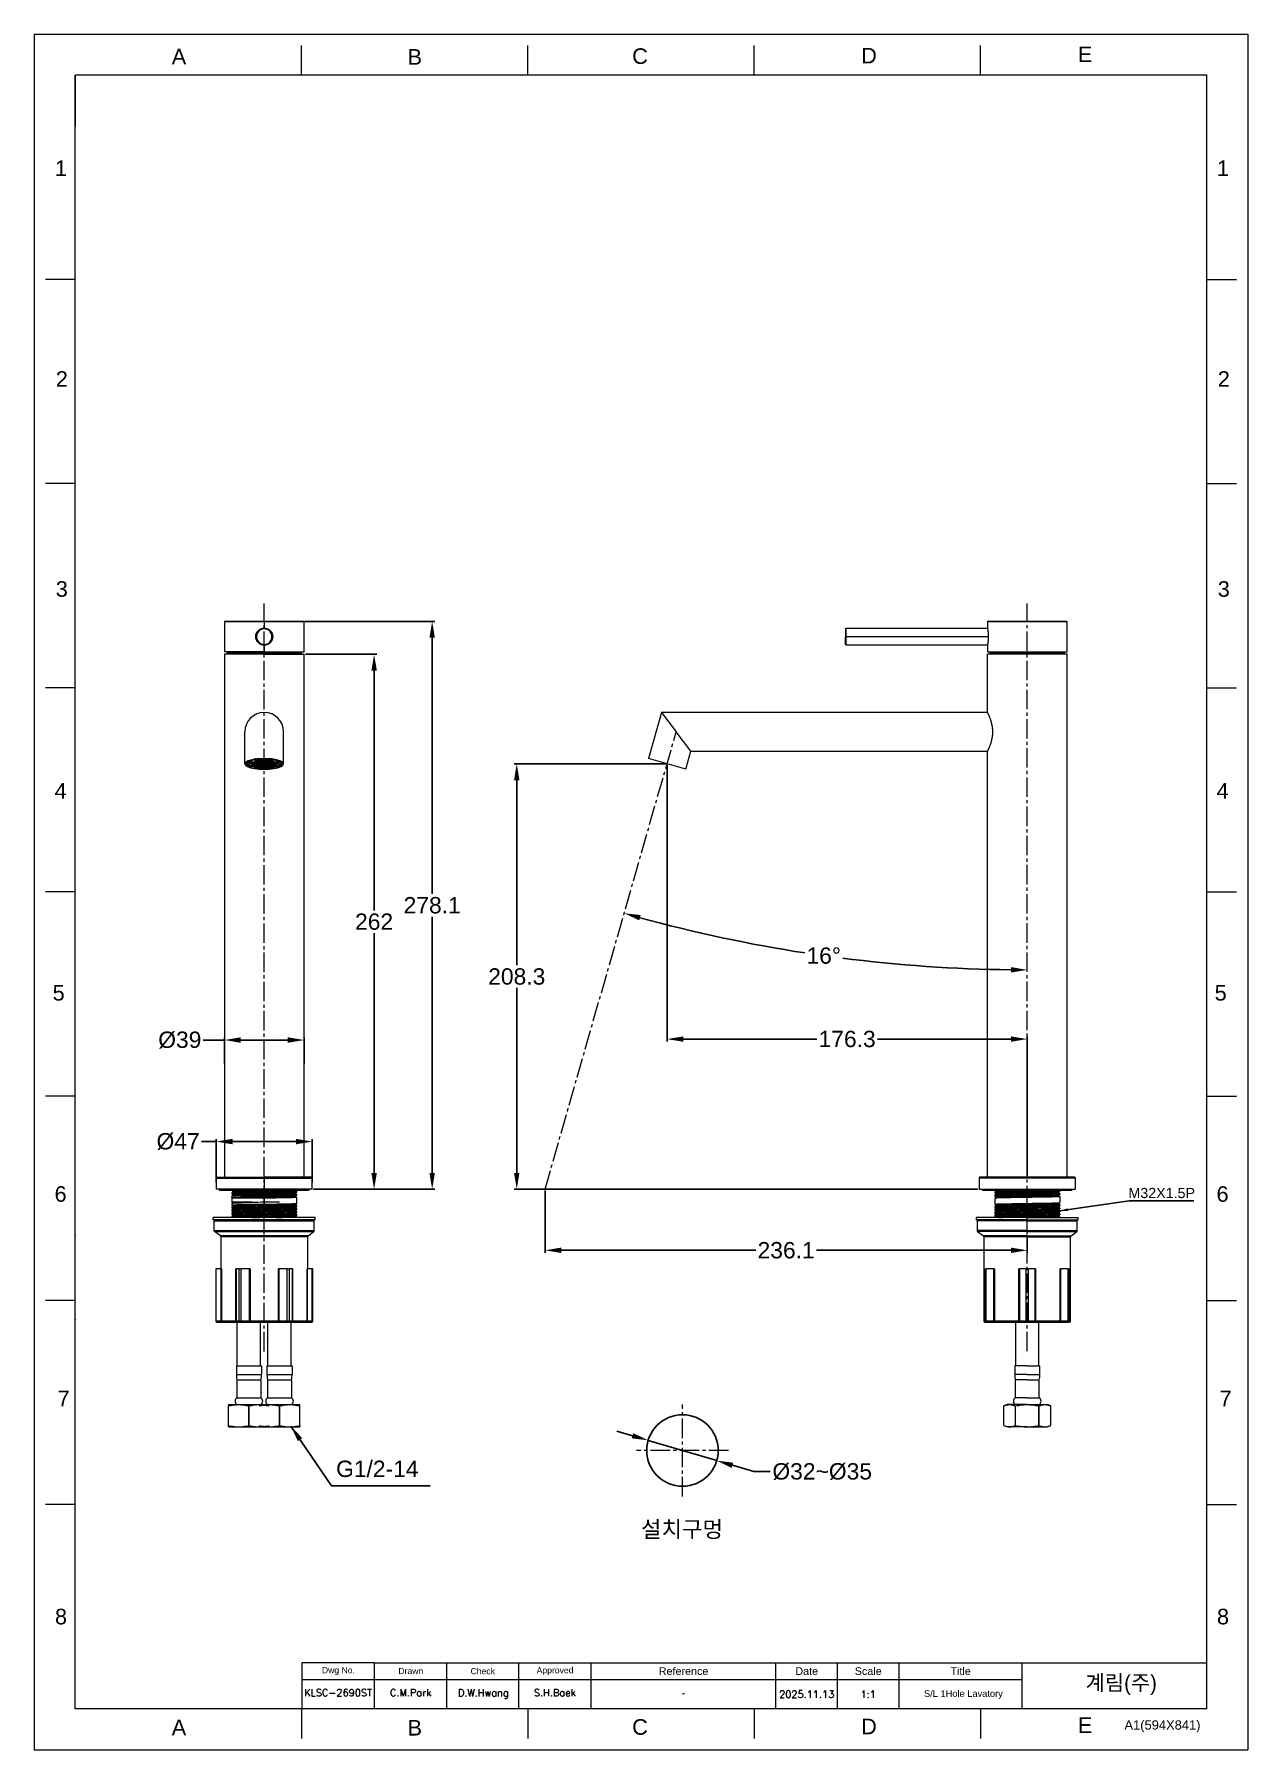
# Model space of a CAD drawing. Header units: millimetres. Extents: x 13391 to 13985, y 2173 to 3013.
import ezdxf

# ---------------------------------------------------------------- set-up
doc = ezdxf.new("R2010")
doc.units = ezdxf.units.MM
doc.linetypes.add('CENTER2', pattern=[28.575, 19.05, -3.175, 3.175, -3.175])
doc.linetypes.add('CENTERX2', pattern=[101.6, 63.5, -12.7, 12.7, -12.7])
for name, color, linetype, lineweight in [('CENTER', 1, 'CENTERX2', 15), ('DIM_', 5, 'Continuous', 9), ('FORM', 7, 'Continuous', 13)]:
    doc.layers.add(name, color=color, linetype=linetype, lineweight=lineweight)
doc.layers.add('TEXT', color=2, linetype='Continuous')
doc.styles.add('ARIAL', font='arial.ttf')
doc.styles.add('ROMANS', font='romans')
doc.styles.get("Standard").update_dxf_attribs({"font": 'arial.ttf'})
doc.dimstyles.new('사본(2) STANDARD', dxfattribs={"dimscale": 0, "dimtxt": 4, "dimasz": 4, "dimexe": 1.25, "dimexo": 0.625, "dimgap": 1.5, "dimtad": 3, "dimtih": 1, "dimtoh": 1, "dimdec": 1, "dimzin": 9, "dimdsep": 46, "dimtxsty": 'Standard', "dimcen": 2.5, "dimclrd": 5, "dimclre": 5, "dimclrt": 5, "dimadec": 0, "dimazin": 0, "dimtfac": 1, "dimtdec": 1, "dimtmove": 0, "dimatfit": 3, "dimfxl": 1.25, "dimtfill": 1, "dimtolj": 1, "dimtzin": 0, "dimarcsym": 0})

msp = doc.modelspace()

# ---------------------------------------------------------------- texts
at = {"layer": 'DIM_', "insert": (13943.14, 2445.98), "char_height": 5, "attachment_point": 5}
msp.add_mtext('M32X1.5P', dxfattribs=at)
at = {"layer": 'DIM_', "char_height": 8, "attachment_point": 1}
for s, width, insert in [('G1/2-14', 28.1224, (13538.95, 2314.96)), ('설치구멍', 62.4658, (13688.21, 2285.37))]:
    msp.add_mtext_dynamic_manual_height_columns(s, width=width, gutter_width=12.5, heights=[0], dxfattribs=dict(at, insert=insert))
at = {"layer": 'FORM', "char_height": 7.62, "attachment_point": 5}
for s, width, insert in [('E', 10, (13905.62, 3003.59)), ('A', 10, (13462.04, 3002.52)), ('B', 10, (13577.49, 3002.35)), ('C', 10, (13687.74, 3002.68)), ('D', 10, (13799.83, 3002.96)), ('1', 50, (13404.22, 2947.82)), ('1', 50, (13973.07, 2947.82)), ('2', 50, (13404.7, 2844.62)), ('2', 50, (13973.55, 2844.62)), ('3', 50, (13404.68, 2741.73)), ('3', 50, (13973.53, 2741.73)), ('4', 50, (13404.11, 2642.92)), ('4', 50, (13972.96, 2642.92)), ('5', 50, (13403.15, 2543.99)), ('5', 50, (13972.01, 2543.99)), ('6', 50, (13404.08, 2445.47)), ('6', 50, (13972.93, 2445.47)), ('7', 50, (13405.57, 2345.39)), ('7', 50, (13974.42, 2345.39)), ('8', 50, (13404.29, 2238.53)), ('8', 50, (13973.14, 2238.53)), ('A', 10, (13462.04, 2184.33)), ('B', 10, (13577.49, 2184.16)), ('C', 10, (13687.74, 2184.49)), ('D', 10, (13799.83, 2184.77)), ('E', 10, (13905.62, 2185.4))]:
    msp.add_mtext_dynamic_manual_height_columns(s, width=width, gutter_width=12.5, heights=[0], dxfattribs=dict(at, insert=insert))
at = {"layer": 'TEXT', "style": 'ARIAL'}
msp.add_text('A1(594X841)', height=4.5204, dxfattribs=at).set_placement((13924.9, 2183.25))
at = {"layer": 'TEXT', "attachment_point": 5}
for s, width, gutter_width, insert, char_height in [('Dwg No.', 35.4099, 18.84, (13540.1, 2211.91), 3.014), ('Drawn', 35.4099, 18.84, (13575.51, 2211.91), 3.014), ('Check', 35.4099, 18.84, (13610.75, 2211.87), 3.014), ('Approved', 35.4099, 18.84, (13646.16, 2211.87), 3.014), ('Reference', 90.4082, 18.84, (13709.07, 2211.87), 3.767), ('Date', 30.1361, 18.84, (13769.34, 2211.87), 3.767), ('Scale', 30.1361, 18.84, (13799.47, 2211.87), 3.767), ('Title', 60.2721, 18.84, (13844.68, 2211.87), 3.767), ('S/L 1Hole Lavatory', 51.984, 16.25, (13846.05, 2200.4), 3.249)]:
    msp.add_mtext_dynamic_manual_height_columns(s, width=width, gutter_width=gutter_width, heights=[0], dxfattribs=dict(at, insert=insert, char_height=char_height))
at = {"layer": 'TEXT', "linetype": 'CENTERX2', "insert": (13923.3, 2205.07), "char_height": 7.534, "attachment_point": 5, "style": 'ROMANS'}
msp.add_mtext_dynamic_manual_height_columns('{\\fHYGothic-Medium|b0|i0|c129|p18;계림(주)}', width=90.4082, gutter_width=18.84, heights=[0], dxfattribs=at)
at = {"layer": 'TEXT', "attachment_point": 5}
for s, width, insert, char_height, style in [('KLSC-2690ST', 35.4099, (13539.93, 2201.32), 3.5, 'ROMANS'), ('C.M.Park', 35.4099, (13575.46, 2201.32), 3.5, 'ROMANS'), ('D.W.Hwang', 35.4099, (13611.01, 2200.67), 3.5, 'ROMANS'), ('S.H.Baek', 35.4099, (13646.07, 2201.32), 3.5, 'ROMANS'), ('-', 35.4099, (13709.01, 2201.32), 4.52, 'ARIAL'), ('2025.11.13', 30.1361, (13769.34, 2200.57), 3.5, 'ROMANS'), ('1:1', 30.1361, (13799.47, 2200.57), 3.5, 'ROMANS')]:
    msp.add_mtext_dynamic_manual_height_columns(s, width=width, gutter_width=18.84, heights=[0], dxfattribs=dict(at, insert=insert, char_height=char_height, style=style))

# ---------------------------------------------------------------- blocks, each defined once
blk = doc.blocks.new('*D0')
at = {"layer": 'Defpoints', "color": 0, "transparency": 16777216}
for p in [(13522.98, 2725.94), (13586, 2725.94), (13527.28, 2447.84)]:
    blk.add_point(p, dxfattribs=at)
at = {"layer": 'DIM_', "color": 5, "lineweight": -2, "transparency": 16777216}
for p, q in [((13523.6, 2725.94), (13587.25, 2725.94)), ((13586, 2717.94), (13586, 2592.47)), ((13586, 2455.84), (13586, 2581.3)), ((13527.9, 2447.84), (13587.25, 2447.84))]:
    blk.add_line(p, q, dxfattribs=at)
at = {"layer": 'DIM_', "color": 5, "transparency": 16777216}
for points in [[(13584.66, 2717.94), (13587.33, 2717.94), (13586, 2725.94)], [(13584.66, 2455.84), (13587.33, 2455.84), (13586, 2447.84)]]:
    blk.add_solid(points, dxfattribs=at)
at = {"layer": 'DIM_', "color": 5, "transparency": 16777216, "insert": (13586, 2586.89), "char_height": 8, "attachment_point": 5, "bg_fill": 3, "box_fill_scale": 1.1, "bg_fill_color": 256, "bg_fill_true_color": 13158600, "bg_fill_transparency": 0}
blk.add_mtext('\\A1;278.1', dxfattribs=at)
blk = doc.blocks.new('*D1')
at = {"layer": 'Defpoints', "color": 0, "transparency": 16777216}
for p in [(13523.28, 2709.84), (13527.28, 2447.84), (13557.57, 2447.84)]:
    blk.add_point(p, dxfattribs=at)
at = {"layer": 'DIM_', "color": 5, "lineweight": -2, "transparency": 16777216}
for p, q in [((13523.9, 2709.84), (13558.82, 2709.84)), ((13557.57, 2701.84), (13557.57, 2584.42)), ((13557.57, 2455.84), (13557.57, 2573.26)), ((13527.9, 2447.84), (13558.82, 2447.84))]:
    blk.add_line(p, q, dxfattribs=at)
at = {"layer": 'DIM_', "color": 5, "transparency": 16777216}
for points in [[(13556.24, 2701.84), (13558.91, 2701.84), (13557.57, 2709.84)], [(13556.24, 2455.84), (13558.91, 2455.84), (13557.57, 2447.84)]]:
    blk.add_solid(points, dxfattribs=at)
at = {"layer": 'DIM_', "color": 5, "transparency": 16777216, "insert": (13557.57, 2578.84), "char_height": 8, "attachment_point": 5, "bg_fill": 3, "box_fill_scale": 1.1, "bg_fill_color": 256, "bg_fill_true_color": 13158600, "bg_fill_transparency": 0}
blk.add_mtext('\\A1;262', dxfattribs=at)
blk = doc.blocks.new('*D2')
at = {"layer": 'Defpoints', "color": 0, "transparency": 16777216}
for p in [(13527.28, 2471.19), (13480.28, 2450.59), (13527.28, 2450.59)]:
    blk.add_point(p, dxfattribs=at)
at = {"layer": 'DIM_', "color": 5, "lineweight": -2, "transparency": 16777216}
for p, q in [((13480.28, 2471.19), (13472.28, 2471.19)), ((13480.28, 2451.22), (13480.28, 2472.44)), ((13519.28, 2471.19), (13488.28, 2471.19)), ((13527.28, 2451.22), (13527.28, 2472.44))]:
    blk.add_line(p, q, dxfattribs=at)
at = {"layer": 'DIM_', "color": 5, "transparency": 16777216}
for points in [[(13488.28, 2472.52), (13488.28, 2469.85), (13480.28, 2471.19)], [(13519.28, 2472.52), (13519.28, 2469.85), (13527.28, 2471.19)]]:
    blk.add_solid(points, dxfattribs=at)
at = {"layer": 'DIM_', "color": 5, "transparency": 16777216, "insert": (13461.62, 2471.19), "char_height": 8, "attachment_point": 5, "bg_fill": 3, "box_fill_scale": 1.1, "bg_fill_color": 256, "bg_fill_true_color": 13158600, "bg_fill_transparency": 0}
blk.add_mtext('\\A1;%%C47', dxfattribs=at)
blk = doc.blocks.new('*D3')
at = {"layer": 'Defpoints', "color": 0, "transparency": 16777216}
for p in [(13523.28, 2520.92), (13484.28, 2508.78), (13523.28, 2508.78)]:
    blk.add_point(p, dxfattribs=at)
at = {"layer": 'DIM_', "color": 5, "lineweight": -2, "transparency": 16777216}
for p, q in [((13484.28, 2520.92), (13473.13, 2520.92)), ((13484.28, 2509.41), (13484.28, 2522.17)), ((13515.28, 2520.92), (13492.28, 2520.92)), ((13523.28, 2509.41), (13523.28, 2522.17))]:
    blk.add_line(p, q, dxfattribs=at)
at = {"layer": 'DIM_', "color": 5, "transparency": 16777216}
for points in [[(13492.28, 2522.25), (13492.28, 2519.58), (13484.28, 2520.92)], [(13515.28, 2522.25), (13515.28, 2519.58), (13523.28, 2520.92)]]:
    blk.add_solid(points, dxfattribs=at)
at = {"layer": 'DIM_', "color": 5, "transparency": 16777216, "insert": (13462.46, 2520.92), "char_height": 8, "attachment_point": 5, "bg_fill": 3, "box_fill_scale": 1.1, "bg_fill_color": 256, "bg_fill_true_color": 13158600, "bg_fill_transparency": 0}
blk.add_mtext('\\A1;%%C39', dxfattribs=at)
blk = doc.blocks.new('*D4')
at = {"layer": 'Defpoints', "color": 0, "transparency": 16777216}
for p in [(13700.97, 2656.13), (13627.4, 2447.84), (13853.81, 2447.84)]:
    blk.add_point(p, dxfattribs=at)
at = {"layer": 'DIM_', "color": 5, "lineweight": -2, "transparency": 16777216}
for p, q in [((13700.34, 2656.13), (13626.15, 2656.13)), ((13627.4, 2648.13), (13627.4, 2557.57)), ((13627.4, 2455.84), (13627.4, 2546.4)), ((13853.19, 2447.84), (13626.15, 2447.84))]:
    blk.add_line(p, q, dxfattribs=at)
at = {"layer": 'DIM_', "color": 5, "transparency": 16777216}
for points in [[(13626.07, 2648.13), (13628.73, 2648.13), (13627.4, 2656.13)], [(13626.07, 2455.84), (13628.73, 2455.84), (13627.4, 2447.84)]]:
    blk.add_solid(points, dxfattribs=at)
at = {"layer": 'DIM_', "color": 5, "transparency": 16777216, "insert": (13627.4, 2551.99), "char_height": 8, "attachment_point": 5, "bg_fill": 3, "box_fill_scale": 1.1, "bg_fill_color": 256, "bg_fill_true_color": 13158600, "bg_fill_transparency": 0}
blk.add_mtext('\\A1;208.3', dxfattribs=at)
blk = doc.blocks.new('*D5')
at = {"layer": 'Defpoints', "color": 0, "transparency": 16777216}
for p in [(13700.97, 2656.13), (13877.3, 2521.38), (13877.3, 2453.84)]:
    blk.add_point(p, dxfattribs=at)
at = {"layer": 'DIM_', "color": 5, "lineweight": -2, "transparency": 16777216}
for p, q in [((13700.97, 2655.51), (13700.97, 2520.13)), ((13708.97, 2521.38), (13774.52, 2521.38)), ((13869.3, 2521.38), (13803.76, 2521.38)), ((13877.3, 2454.47), (13877.3, 2522.63))]:
    blk.add_line(p, q, dxfattribs=at)
at = {"layer": 'DIM_', "color": 5, "transparency": 16777216}
for points in [[(13708.97, 2522.72), (13708.97, 2520.05), (13700.97, 2521.38)], [(13869.3, 2522.72), (13869.3, 2520.05), (13877.3, 2521.38)]]:
    blk.add_solid(points, dxfattribs=at)
at = {"layer": 'DIM_', "color": 5, "transparency": 16777216, "insert": (13789.14, 2521.38), "char_height": 8, "attachment_point": 5, "bg_fill": 3, "box_fill_scale": 1.1, "bg_fill_color": 256, "bg_fill_true_color": 13158600, "bg_fill_transparency": 0}
blk.add_mtext('\\A1;176.3', dxfattribs=at)
blk = doc.blocks.new('*D6')
at = {"layer": 'Defpoints', "color": 0, "transparency": 16777216}
for p in [(13641.24, 2447.84), (13877.31, 2424.59), (13877.31, 2417.95)]:
    blk.add_point(p, dxfattribs=at)
at = {"layer": 'DIM_', "color": 5, "lineweight": -2, "transparency": 16777216}
for p, q in [((13641.24, 2447.22), (13641.24, 2416.7)), ((13877.31, 2423.97), (13877.31, 2416.7)), ((13649.24, 2417.95), (13744.98, 2417.95)), ((13869.31, 2417.95), (13773.57, 2417.95))]:
    blk.add_line(p, q, dxfattribs=at)
at = {"layer": 'DIM_', "color": 5, "transparency": 16777216}
for points in [[(13649.24, 2419.29), (13649.24, 2416.62), (13641.24, 2417.95)], [(13869.31, 2419.29), (13869.31, 2416.62), (13877.31, 2417.95)]]:
    blk.add_solid(points, dxfattribs=at)
at = {"layer": 'DIM_', "color": 5, "transparency": 16777216, "insert": (13759.28, 2417.95), "char_height": 8, "attachment_point": 5, "bg_fill": 3, "box_fill_scale": 1.1, "bg_fill_color": 256, "bg_fill_true_color": 13158600, "bg_fill_transparency": 0}
blk.add_mtext('\\A1;236.1', dxfattribs=at)
blk = doc.blocks.new('*D7')
at = {"layer": 'Defpoints', "color": 0, "transparency": 16777216}
for p in [(13877.3, 2734.72), (13705.47, 2671.84), (13744.81, 2567.63), (13641.24, 2447.84), (13877.3, 2368.55)]:
    blk.add_point(p, dxfattribs=at)
at = {"layer": 'DIM_', "color": 5, "lineweight": -2, "transparency": 16777216}
for start, end in [(254.64033, 261.27425), (262.72446, 269.35967)]:
    blk.add_arc((13877.3, 3271.09), 715.83, start, end, dxfattribs=at)
at = {"layer": 'DIM_', "color": 5, "transparency": 16777216}
for points in [[(13687.34, 2579.54), (13688.06, 2582.11), (13680, 2582.99)], [(13869.31, 2556.64), (13869.3, 2553.97), (13877.3, 2555.26)]]:
    blk.add_solid(points, dxfattribs=at)
at = {"layer": 'DIM_', "color": 5, "transparency": 16777216, "insert": (13777.68, 2562.22), "char_height": 8, "attachment_point": 5, "bg_fill": 3, "box_fill_scale": 1.1, "bg_fill_color": 256, "bg_fill_true_color": 13158600, "bg_fill_transparency": 0}
blk.add_mtext('\\A1;16°', dxfattribs=at)
blk = doc.blocks.new('*D8')
at = {"layer": 'Defpoints', "color": 0, "transparency": 16777216}
for p in [(13691.73, 2324.89), (13725.29, 2314.95)]:
    blk.add_point(p, dxfattribs=at)
at = {"layer": 'DIM_', "color": 5, "lineweight": -2, "transparency": 16777216}
for p, q in [((13684.06, 2327.16), (13676.38, 2329.43)), ((13691.73, 2324.89), (13725.29, 2314.95)), ((13743.5, 2309.56), (13732.96, 2312.68)), ((13751.5, 2309.56), (13743.5, 2309.56))]:
    blk.add_line(p, q, dxfattribs=at)
at = {"layer": 'DIM_', "color": 5, "transparency": 16777216}
for points in [[(13684.43, 2328.44), (13683.68, 2325.88), (13691.73, 2324.89)], [(13733.34, 2313.96), (13732.58, 2311.4), (13725.29, 2314.95)]]:
    blk.add_solid(points, dxfattribs=at)
at = {"layer": 'DIM_', "color": 5, "transparency": 16777216, "insert": (13776.94, 2309.56), "char_height": 8, "attachment_point": 5, "bg_fill": 3, "box_fill_scale": 1.1, "bg_fill_color": 256, "bg_fill_true_color": 13158600, "bg_fill_transparency": 0}
blk.add_mtext('\\A1;%%C32~%%C35', dxfattribs=at)

# ---------------------------------------------------------------- linework, layer by layer
at = {"linetype": 'Continuous', "lineweight": 13}
for p, q in [((13503.68, 2725.64), (13484.28, 2725.64)), ((13503.68, 2725.64), (13503.68, 2722.59)), ((13523.28, 2725.64), (13503.68, 2725.64)), ((13877.3, 2725.64), (13857.8, 2725.64)), ((13877.3, 2725.94), (13877.3, 2725.64)), ((13896.8, 2725.64), (13877.3, 2725.64)), ((13896.8, 2710.94), (13896.8, 2725.64)), ((13503.68, 2714.29), (13503.68, 2710.94)), ((13858.25, 2718.44), (13788.5, 2718.44)), ((13503.78, 2710.74), (13503.78, 2710.94)), ((13503.78, 2710.74), (13503.78, 2710.54)), ((13503.78, 2710.54), (13503.78, 2709.84)), ((13496.54, 2657.22), (13496.54, 2657.43)), ((13500.25, 2654.35), (13500.26, 2654.69)), ((13500.88, 2655.45), (13500.88, 2655.25)), ((13503.78, 2654.32), (13503.78, 2654.4)), ((13503.78, 2654.32), (13503.78, 2653.71)), ((13480.28, 2453.34), (13503.78, 2453.34)), ((13503.78, 2453.34), (13503.78, 2453.84)), ((13503.78, 2453.34), (13503.78, 2447.84)), ((13503.78, 2453.34), (13527.28, 2453.34)), ((13900.81, 2453.34), (13853.81, 2453.34)), ((13503.78, 2446.48), (13503.78, 2446.1)), ((13503.78, 2444.98), (13503.78, 2444.6)), ((13503.78, 2443.48), (13503.78, 2440.54)), ((13503.78, 2439.54), (13503.78, 2439.04)), ((13503.78, 2438.04), (13503.78, 2437.54)), ((13503.78, 2436.54), (13503.78, 2436.04)), ((13479.28, 2432.34), (13528.28, 2432.34)), ((13503.78, 2435.04), (13503.78, 2434.54)), ((13877.31, 2432.34), (13852.81, 2432.34)), ((13877.31, 2432.34), (13901.81, 2432.34)), ((13479.28, 2427.59), (13528.28, 2427.59)), ((13479.47, 2427.19), (13528.08, 2427.19)), ((13525.22, 2424.99), (13482.33, 2424.99)), ((13525.03, 2424.59), (13482.53, 2424.59)), ((13877.31, 2427.59), (13852.81, 2427.59)), ((13877.31, 2427.19), (13853.01, 2427.19)), ((13877.31, 2424.99), (13855.87, 2424.99)), ((13877.31, 2424.59), (13856.06, 2424.59)), ((13877.31, 2427.59), (13901.81, 2427.59)), ((13877.31, 2427.19), (13901.62, 2427.19)), ((13877.31, 2424.99), (13898.76, 2424.99)), ((13877.31, 2424.59), (13898.56, 2424.59)), ((13480.26, 2383.34), (13480.26, 2408.84)), ((13482.76, 2383.34), (13482.76, 2408.84)), ((13482.95, 2383.34), (13482.95, 2408.84)), ((13489.7, 2408.84), (13489.7, 2383.34)), ((13489.97, 2408.84), (13489.97, 2383.34)), ((13491.48, 2383.34), (13491.48, 2408.84)), ((13492.55, 2383.34), (13492.55, 2408.84)), ((13496.57, 2383.34), (13496.57, 2408.84)), ((13497.03, 2383.34), (13497.03, 2408.84)), ((13510.53, 2408.84), (13510.53, 2383.34)), ((13510.98, 2408.84), (13510.98, 2383.34)), ((13515, 2383.34), (13515, 2408.84)), ((13516.07, 2383.34), (13516.07, 2408.84)), ((13517.59, 2383.34), (13517.59, 2408.84)), ((13517.85, 2383.34), (13517.85, 2408.84)), ((13524.6, 2408.84), (13524.6, 2383.34)), ((13524.79, 2408.84), (13524.79, 2383.34)), ((13527.29, 2383.34), (13527.29, 2408.84)), ((13857.26, 2383.34), (13857.26, 2408.84)), ((13861.02, 2383.34), (13861.02, 2408.84)), ((13861.39, 2383.34), (13861.39, 2408.84)), ((13873.09, 2408.84), (13873.09, 2383.34)), ((13873.5, 2408.84), (13873.5, 2383.34)), ((13876.7, 2383.34), (13876.7, 2408.84)), ((13877.93, 2383.34), (13877.93, 2408.84)), ((13881.13, 2383.34), (13881.13, 2408.84)), ((13881.54, 2383.34), (13881.54, 2408.84)), ((13893.24, 2408.84), (13893.24, 2383.34)), ((13893.61, 2408.84), (13893.61, 2383.34)), ((13897.37, 2383.34), (13897.37, 2408.84)), ((13480.05, 2383.34), (13480.26, 2383.34)), ((13480.26, 2383.34), (13482.76, 2383.34)), ((13482.76, 2383.34), (13482.95, 2383.34)), ((13482.95, 2383.34), (13489.7, 2383.34)), ((13489.7, 2383.34), (13489.97, 2383.34)), ((13489.97, 2383.34), (13491.48, 2383.34)), ((13491.48, 2383.34), (13492.55, 2383.34)), ((13492.55, 2383.34), (13496.57, 2383.34)), ((13496.57, 2383.34), (13497.03, 2383.34)), ((13497.03, 2383.34), (13510.53, 2383.34)), ((13510.53, 2383.34), (13510.98, 2383.34)), ((13510.98, 2383.34), (13515, 2383.34)), ((13515, 2383.34), (13516.07, 2383.34)), ((13516.07, 2383.34), (13517.59, 2383.34)), ((13517.59, 2383.34), (13517.85, 2383.34)), ((13517.85, 2383.34), (13524.6, 2383.34)), ((13524.6, 2383.34), (13524.79, 2383.34)), ((13524.79, 2383.34), (13527.29, 2383.34)), ((13527.51, 2383.34), (13527.29, 2383.34)), ((13856.63, 2383.34), (13856.06, 2383.34)), ((13856.63, 2383.34), (13857.26, 2383.34)), ((13857.26, 2383.34), (13861.02, 2383.34)), ((13861.02, 2383.34), (13861.39, 2383.34)), ((13861.39, 2383.34), (13873.09, 2383.34)), ((13873.09, 2383.34), (13873.5, 2383.34)), ((13873.5, 2383.34), (13876.7, 2383.34)), ((13876.7, 2383.34), (13877.93, 2383.34)), ((13877.93, 2383.34), (13881.13, 2383.34)), ((13881.13, 2383.34), (13881.54, 2383.34)), ((13881.54, 2383.34), (13893.24, 2383.34)), ((13893.24, 2383.34), (13893.61, 2383.34)), ((13893.61, 2383.34), (13897.37, 2383.34)), ((13898, 2383.34), (13897.37, 2383.34)), ((13898.56, 2383.34), (13898, 2383.34)), ((13490.13, 2357.1), (13502.43, 2357.1)), ((13505.13, 2357.1), (13517.43, 2357.1)), ((13877.31, 2357.1), (13871.16, 2357.1)), ((13877.31, 2357.1), (13883.46, 2357.1)), ((13877.31, 2331.46), (13877.31, 2331.53))]:
    msp.add_line(p, q, dxfattribs=at)
at = {"linetype": 'Continuous', "lineweight": 18}
for p, q in [((13484.28, 2725.64), (13484.28, 2710.94)), ((13522.98, 2725.94), (13484.58, 2725.94)), ((13523.28, 2710.94), (13523.28, 2725.64)), ((13788.5, 2722.44), (13788.3, 2722.24)), ((13788.3, 2722.24), (13788.3, 2718.44)), ((13857.84, 2722.44), (13788.5, 2722.44)), ((13857.8, 2725.64), (13857.8, 2722.59)), ((13877.3, 2725.94), (13858.1, 2725.94)), ((13896.5, 2725.94), (13877.3, 2725.94)), ((13896.8, 2710.94), (13896.8, 2725.64)), ((13788.3, 2714.64), (13788.3, 2718.44)), ((13788.3, 2714.64), (13788.5, 2714.44)), ((13788.5, 2714.44), (13857.83, 2714.44)), ((13857.8, 2714.29), (13857.8, 2710.94)), ((13503.68, 2710.94), (13484.28, 2710.94)), ((13484.28, 2709.84), (13484.28, 2453.84)), ((13503.78, 2709.84), (13484.28, 2709.84)), ((13503.78, 2710.54), (13486.22, 2710.54)), ((13503.78, 2710.74), (13486.59, 2710.74)), ((13503.68, 2710.94), (13523.28, 2710.94)), ((13503.78, 2710.74), (13520.96, 2710.74)), ((13503.78, 2710.54), (13521.34, 2710.54)), ((13503.78, 2709.84), (13523.28, 2709.84)), ((13523.28, 2453.84), (13523.28, 2709.84)), ((13857.8, 2710.94), (13896.8, 2710.94)), ((13896.81, 2709.84), (13857.81, 2709.84)), ((13857.81, 2681.34), (13857.81, 2709.84)), ((13859.75, 2710.54), (13894.88, 2710.54)), ((13894.5, 2710.74), (13860.13, 2710.74)), ((13896.81, 2453.84), (13896.81, 2709.84)), ((13698.31, 2681.34), (13691.84, 2658.75)), ((13698.31, 2681.34), (13705.47, 2671.84)), ((13698.31, 2681.34), (13705.47, 2671.84)), ((13857.81, 2681.34), (13698.31, 2681.34)), ((13494.28, 2656.13), (13494.28, 2671.84)), ((13513.28, 2656.13), (13513.28, 2671.84)), ((13712.63, 2662.34), (13705.47, 2671.84)), ((13712.63, 2662.34), (13705.47, 2671.84)), ((13495.72, 2656.96), (13495.72, 2656.62)), ((13495.72, 2656.62), (13496.6, 2656.57)), ((13495.72, 2655.65), (13495.72, 2656.61)), ((13495.72, 2656.61), (13495.8, 2656.61)), ((13496.6, 2655.69), (13495.72, 2655.65)), ((13496.83, 2657.36), (13496.83, 2657.56)), ((13497.57, 2657.22), (13496.83, 2657.36)), ((13496.83, 2654.9), (13497.57, 2655.05)), ((13497.13, 2656.99), (13497.13, 2656.86)), ((13497.86, 2656.41), (13498.18, 2656.36)), ((13498.18, 2656.42), (13497.9, 2656.47)), ((13498.18, 2656.2), (13497.96, 2656.16)), ((13498.02, 2656.11), (13498.18, 2656.14)), ((13498.18, 2656.73), (13498.18, 2656.42)), ((13498.78, 2656.52), (13498.18, 2656.42)), ((13498.18, 2656.36), (13498.88, 2656.47)), ((13498.18, 2656.36), (13498.18, 2656.2)), ((13498.88, 2656.09), (13498.18, 2656.2)), ((13498.18, 2656.14), (13498.78, 2656.04)), ((13498.27, 2656.79), (13498.78, 2656.71)), ((13498.88, 2656.76), (13498.35, 2656.84)), ((13498.49, 2656.09), (13498.5, 2655.9)), ((13498.78, 2655.85), (13498.5, 2655.8)), ((13498.6, 2655.76), (13498.88, 2655.8)), ((13498.78, 2656.71), (13498.78, 2656.52)), ((13498.78, 2656.04), (13498.78, 2655.85)), ((13498.88, 2657.09), (13498.88, 2656.76)), ((13499.48, 2656.85), (13498.88, 2656.76)), ((13498.88, 2656.47), (13498.88, 2656.09)), ((13498.88, 2656.47), (13499.48, 2656.37)), ((13499.48, 2656.18), (13498.88, 2656.09)), ((13498.88, 2655.8), (13499.48, 2655.71)), ((13498.97, 2657.12), (13499.48, 2657.04)), ((13498.98, 2656.71), (13499.58, 2656.8)), ((13498.98, 2656.52), (13498.98, 2656.71)), ((13499.58, 2656.42), (13498.98, 2656.52)), ((13498.98, 2656.04), (13499.58, 2656.14)), ((13498.98, 2655.85), (13498.98, 2656.04)), ((13499.58, 2655.75), (13498.98, 2655.85)), ((13499.58, 2657.09), (13499.1, 2657.17)), ((13499.32, 2659.01), (13499.32, 2658.05)), ((13499.32, 2658.05), (13499.84, 2657.84)), ((13499.48, 2655.51), (13499.32, 2655.49)), ((13499.32, 2654.22), (13499.32, 2654.9)), ((13499.84, 2654.42), (13499.32, 2654.22)), ((13499.46, 2655.45), (13499.68, 2655.48)), ((13499.48, 2656.85), (13499.48, 2657.04)), ((13499.48, 2656.18), (13499.48, 2656.37)), ((13499.48, 2655.51), (13499.48, 2655.71)), ((13499.58, 2657.31), (13499.58, 2657.09)), ((13500.18, 2657.19), (13499.58, 2657.09)), ((13499.58, 2656.8), (13499.58, 2656.42)), ((13499.58, 2656.8), (13500.18, 2656.71)), ((13500.18, 2656.52), (13499.58, 2656.42)), ((13499.58, 2656.14), (13499.58, 2655.75)), ((13499.58, 2656.14), (13500.18, 2656.04)), ((13500.18, 2655.85), (13499.58, 2655.75)), ((13499.68, 2657.04), (13500.28, 2657.14)), ((13499.68, 2657.04), (13499.68, 2656.85)), ((13500.28, 2656.76), (13499.68, 2656.85)), ((13499.68, 2656.37), (13500.28, 2656.47)), ((13499.68, 2656.37), (13499.68, 2656.18)), ((13500.28, 2656.09), (13499.68, 2656.18)), ((13499.68, 2655.71), (13500.28, 2655.8)), ((13499.68, 2655.71), (13499.68, 2655.48)), ((13499.97, 2657.41), (13500.18, 2657.38)), ((13500.28, 2657.42), (13500.14, 2657.45)), ((13500.18, 2657.38), (13500.18, 2657.19)), ((13500.18, 2656.71), (13500.18, 2656.52)), ((13500.18, 2656.04), (13500.18, 2655.85)), ((13500.18, 2655.79), (13500.18, 2655.4)), ((13500.88, 2655.51), (13500.18, 2655.4)), ((13500.18, 2655.4), (13500.18, 2655.28)), ((13500.88, 2657.52), (13500.28, 2657.42)), ((13500.28, 2657.48), (13500.28, 2657.42)), ((13500.28, 2657.14), (13500.88, 2657.04)), ((13500.28, 2657.14), (13500.28, 2656.76)), ((13500.88, 2656.85), (13500.28, 2656.76)), ((13500.28, 2656.47), (13500.28, 2656.09)), ((13500.28, 2656.47), (13500.88, 2656.37)), ((13500.88, 2656.18), (13500.28, 2656.09)), ((13500.28, 2655.8), (13500.88, 2655.71)), ((13500.38, 2657.38), (13500.98, 2657.47)), ((13500.38, 2657.19), (13500.38, 2657.38)), ((13500.98, 2657.09), (13500.38, 2657.19)), ((13500.38, 2656.71), (13500.98, 2656.8)), ((13500.38, 2656.52), (13500.38, 2656.71)), ((13500.98, 2656.42), (13500.38, 2656.52)), ((13500.38, 2656.04), (13500.98, 2656.14)), ((13500.38, 2655.85), (13500.38, 2656.04)), ((13500.98, 2655.75), (13500.38, 2655.85)), ((13500.38, 2655.37), (13500.98, 2655.47)), ((13500.38, 2655.24), (13500.38, 2655.37)), ((13500.88, 2657.52), (13500.88, 2657.58)), ((13500.88, 2656.85), (13500.88, 2657.04)), ((13500.88, 2656.18), (13500.88, 2656.37)), ((13500.88, 2655.51), (13500.88, 2655.71)), ((13500.98, 2657.47), (13501.58, 2657.38)), ((13500.98, 2657.47), (13500.98, 2657.09)), ((13501.58, 2657.19), (13500.98, 2657.09)), ((13500.98, 2656.8), (13500.98, 2656.42)), ((13500.98, 2656.8), (13501.58, 2656.71)), ((13501.58, 2656.52), (13500.98, 2656.42)), ((13500.98, 2656.14), (13500.98, 2655.75)), ((13500.98, 2656.14), (13501.58, 2656.04)), ((13501.58, 2655.85), (13500.98, 2655.75)), ((13500.98, 2655.47), (13501.58, 2655.37)), ((13501.08, 2657.61), (13501.08, 2657.52)), ((13501.68, 2657.42), (13501.08, 2657.52)), ((13501.08, 2657.04), (13501.68, 2657.14)), ((13501.08, 2657.04), (13501.08, 2656.85)), ((13501.68, 2656.76), (13501.08, 2656.85)), ((13501.08, 2656.37), (13501.68, 2656.47)), ((13501.08, 2656.37), (13501.08, 2656.18)), ((13501.68, 2656.09), (13501.08, 2656.18)), ((13501.08, 2655.71), (13501.68, 2655.8)), ((13501.08, 2655.71), (13501.08, 2655.51)), ((13501.68, 2655.42), (13501.08, 2655.51)), ((13501.58, 2655.18), (13501.15, 2655.11)), ((13501.38, 2655.08), (13501.78, 2655.15)), ((13501.58, 2657.38), (13501.58, 2657.19)), ((13501.58, 2656.71), (13501.58, 2656.52)), ((13501.58, 2656.04), (13501.58, 2655.85)), ((13501.58, 2655.37), (13501.58, 2655.18)), ((13501.68, 2657.68), (13501.68, 2657.42)), ((13502.28, 2657.52), (13501.68, 2657.42)), ((13501.68, 2657.14), (13502.28, 2657.04)), ((13501.68, 2657.14), (13501.68, 2656.76)), ((13502.28, 2656.85), (13501.68, 2656.76)), ((13501.68, 2656.47), (13501.68, 2656.09)), ((13501.68, 2656.47), (13502.28, 2656.37)), ((13502.28, 2656.18), (13501.68, 2656.09)), ((13501.68, 2655.8), (13502.28, 2655.71)), ((13501.68, 2655.8), (13501.68, 2655.42)), ((13502.28, 2655.51), (13501.68, 2655.42)), ((13501.78, 2656.71), (13502.38, 2656.8)), ((13501.78, 2656.52), (13501.78, 2656.71)), ((13502.38, 2656.42), (13501.78, 2656.52)), ((13501.78, 2655.37), (13502.38, 2655.47)), ((13501.78, 2655.15), (13501.78, 2655.37)), ((13502.17, 2658.11), (13502.02, 2658.35)), ((13502.18, 2657.73), (13502.28, 2657.71)), ((13502.28, 2657.52), (13502.28, 2657.71)), ((13502.28, 2656.85), (13502.28, 2657.04)), ((13502.28, 2656.18), (13502.28, 2656.37)), ((13502.28, 2655.51), (13502.28, 2655.71)), ((13502.28, 2655.45), (13502.28, 2655.07)), ((13502.98, 2655.18), (13502.28, 2655.07)), ((13502.28, 2655), (13502.28, 2655.07)), ((13502.38, 2656.8), (13502.38, 2656.42)), ((13502.38, 2656.8), (13502.98, 2656.71)), ((13502.98, 2656.52), (13502.38, 2656.42)), ((13502.38, 2655.47), (13502.98, 2655.37)), ((13502.48, 2657.71), (13502.81, 2657.76)), ((13502.48, 2657.71), (13502.48, 2657.52)), ((13503.08, 2657.42), (13502.48, 2657.52)), ((13502.48, 2657.04), (13503.08, 2657.14)), ((13502.48, 2657.04), (13502.48, 2656.85)), ((13503.08, 2656.76), (13502.48, 2656.85)), ((13502.48, 2656.37), (13503.08, 2656.47)), ((13502.48, 2656.37), (13502.48, 2656.18)), ((13503.08, 2656.09), (13502.48, 2656.18)), ((13502.48, 2655.71), (13503.08, 2655.8)), ((13502.48, 2655.71), (13502.48, 2655.51)), ((13503.08, 2655.42), (13502.48, 2655.51)), ((13502.48, 2655.04), (13503.08, 2655.13)), ((13502.48, 2655.04), (13502.48, 2654.99)), ((13502.98, 2656.71), (13502.98, 2656.52)), ((13502.98, 2655.37), (13502.98, 2655.18)), ((13503.08, 2657.77), (13503.08, 2657.42)), ((13503.68, 2657.52), (13503.08, 2657.42)), ((13503.08, 2657.14), (13503.68, 2657.04)), ((13503.08, 2657.14), (13503.08, 2656.76)), ((13503.68, 2656.85), (13503.08, 2656.76)), ((13503.08, 2656.47), (13503.08, 2656.09)), ((13503.08, 2656.47), (13503.68, 2656.37)), ((13503.68, 2656.18), (13503.08, 2656.09)), ((13503.08, 2655.8), (13503.68, 2655.71)), ((13503.08, 2655.8), (13503.08, 2655.42)), ((13503.68, 2655.51), (13503.08, 2655.42)), ((13503.08, 2655.13), (13503.68, 2655.04)), ((13503.18, 2657.38), (13503.78, 2657.47)), ((13503.18, 2657.38), (13503.18, 2657.19)), ((13503.78, 2657.09), (13503.18, 2657.19)), ((13503.18, 2656.04), (13503.78, 2656.14)), ((13503.18, 2656.04), (13503.18, 2655.85)), ((13503.78, 2655.75), (13503.18, 2655.85)), ((13503.18, 2655.37), (13503.78, 2655.47)), ((13503.18, 2655.37), (13503.18, 2655.18)), ((13503.78, 2655.08), (13503.18, 2655.18)), ((13503.25, 2657.78), (13503.68, 2657.71)), ((13503.78, 2657.76), (13503.61, 2657.79)), ((13503.68, 2657.52), (13503.68, 2657.71)), ((13503.68, 2656.85), (13503.68, 2657.04)), ((13503.68, 2656.18), (13503.68, 2656.37)), ((13503.68, 2655.51), (13503.68, 2655.71)), ((13503.68, 2654.95), (13503.68, 2655.04)), ((13503.78, 2658.56), (13503.78, 2658.54)), ((13503.78, 2657.79), (13503.78, 2657.76)), ((13503.94, 2657.79), (13503.78, 2657.76)), ((13503.78, 2657.47), (13504.38, 2657.38)), ((13503.78, 2657.47), (13503.78, 2657.09)), ((13504.38, 2657.19), (13503.78, 2657.09)), ((13503.78, 2656.14), (13503.78, 2655.75)), ((13503.78, 2656.14), (13504.38, 2656.04)), ((13504.38, 2655.85), (13503.78, 2655.75)), ((13503.78, 2655.47), (13503.78, 2655.08)), ((13503.78, 2655.47), (13504.38, 2655.37)), ((13504.38, 2655.18), (13503.78, 2655.08)), ((13503.88, 2657.71), (13504.31, 2657.78)), ((13503.88, 2657.71), (13503.88, 2657.52)), ((13504.48, 2657.42), (13503.88, 2657.52)), ((13503.88, 2657.04), (13504.48, 2657.14)), ((13503.88, 2657.04), (13503.88, 2656.85)), ((13504.48, 2656.76), (13503.88, 2656.85)), ((13503.88, 2656.37), (13504.48, 2656.47)), ((13503.88, 2656.37), (13503.88, 2656.18)), ((13504.48, 2656.09), (13503.88, 2656.18)), ((13503.88, 2655.71), (13504.48, 2655.8)), ((13503.88, 2655.71), (13503.88, 2655.51)), ((13504.48, 2655.42), (13503.88, 2655.51)), ((13503.88, 2655.04), (13504.48, 2655.13)), ((13503.88, 2655.04), (13503.88, 2654.95)), ((13504.38, 2657.38), (13504.38, 2657.19)), ((13504.38, 2656.04), (13504.38, 2655.85)), ((13504.38, 2655.37), (13504.38, 2655.18)), ((13504.48, 2657.77), (13504.48, 2657.42)), ((13505.08, 2657.52), (13504.48, 2657.42)), ((13504.48, 2657.14), (13505.08, 2657.04)), ((13504.48, 2657.14), (13504.48, 2656.76)), ((13505.08, 2656.85), (13504.48, 2656.76)), ((13504.48, 2656.47), (13504.48, 2656.09)), ((13504.48, 2656.47), (13505.08, 2656.37)), ((13505.08, 2656.18), (13504.48, 2656.09)), ((13504.48, 2655.8), (13504.48, 2655.42)), ((13504.48, 2655.8), (13505.08, 2655.71)), ((13505.08, 2655.51), (13504.48, 2655.42)), ((13504.48, 2655.13), (13505.08, 2655.04)), ((13504.58, 2657.38), (13505.18, 2657.47)), ((13504.58, 2657.38), (13504.58, 2657.19)), ((13505.18, 2657.09), (13504.58, 2657.19)), ((13504.58, 2656.71), (13505.18, 2656.8)), ((13504.58, 2656.71), (13504.58, 2656.52)), ((13505.18, 2656.42), (13504.58, 2656.52)), ((13504.58, 2656.04), (13505.18, 2656.14)), ((13504.58, 2656.04), (13504.58, 2655.85)), ((13505.18, 2655.75), (13504.58, 2655.85)), ((13504.58, 2655.37), (13505.18, 2655.47)), ((13504.58, 2655.37), (13504.58, 2655.18)), ((13505.28, 2655.07), (13504.58, 2655.18)), ((13504.74, 2657.76), (13505.08, 2657.71)), ((13505.08, 2657.52), (13505.08, 2657.71)), ((13505.08, 2656.85), (13505.08, 2657.04)), ((13505.08, 2656.18), (13505.08, 2656.37)), ((13505.08, 2655.51), (13505.08, 2655.71)), ((13505.08, 2654.99), (13505.08, 2655.04)), ((13505.18, 2657.47), (13505.18, 2657.09)), ((13505.18, 2657.47), (13505.78, 2657.38)), ((13505.78, 2657.19), (13505.18, 2657.09)), ((13505.18, 2656.8), (13505.18, 2656.42)), ((13505.18, 2656.8), (13505.78, 2656.71)), ((13505.78, 2656.52), (13505.18, 2656.42)), ((13505.18, 2656.14), (13505.18, 2655.75)), ((13505.18, 2656.14), (13505.78, 2656.04)), ((13505.78, 2655.85), (13505.18, 2655.75)), ((13505.18, 2655.47), (13505.78, 2655.37)), ((13505.28, 2657.71), (13505.37, 2657.73)), ((13505.28, 2657.71), (13505.28, 2657.52)), ((13505.88, 2657.42), (13505.28, 2657.52)), ((13505.28, 2657.04), (13505.88, 2657.14)), ((13505.28, 2657.04), (13505.28, 2656.85)), ((13505.88, 2656.76), (13505.28, 2656.85)), ((13505.28, 2656.37), (13505.88, 2656.47)), ((13505.28, 2656.37), (13505.28, 2656.18)), ((13505.88, 2656.09), (13505.28, 2656.18)), ((13505.28, 2655.71), (13505.88, 2655.8)), ((13505.28, 2655.71), (13505.28, 2655.51)), ((13505.88, 2655.42), (13505.28, 2655.51)), ((13505.28, 2655.45), (13505.28, 2655.07)), ((13505.28, 2655.07), (13505.28, 2655)), ((13505.54, 2658.35), (13505.38, 2658.11)), ((13505.78, 2657.19), (13505.78, 2657.38)), ((13505.78, 2656.52), (13505.78, 2656.71)), ((13505.78, 2655.85), (13505.78, 2656.04)), ((13505.78, 2655.15), (13505.78, 2655.37)), ((13505.78, 2655.15), (13506.18, 2655.08)), ((13505.88, 2657.68), (13505.88, 2657.42)), ((13506.48, 2657.52), (13505.88, 2657.42)), ((13505.88, 2657.14), (13505.88, 2656.76)), ((13505.88, 2657.14), (13506.48, 2657.04)), ((13506.48, 2656.85), (13505.88, 2656.76)), ((13505.88, 2656.47), (13505.88, 2656.09)), ((13505.88, 2656.47), (13506.48, 2656.37)), ((13506.48, 2656.18), (13505.88, 2656.09)), ((13505.88, 2655.8), (13505.88, 2655.42)), ((13505.88, 2655.8), (13506.48, 2655.71)), ((13506.48, 2655.51), (13505.88, 2655.42)), ((13505.98, 2657.38), (13506.58, 2657.47)), ((13505.98, 2657.19), (13505.98, 2657.38)), ((13506.58, 2657.09), (13505.98, 2657.19)), ((13505.98, 2656.04), (13506.58, 2656.14)), ((13505.98, 2655.85), (13505.98, 2656.04)), ((13506.58, 2655.75), (13505.98, 2655.85)), ((13505.98, 2655.37), (13506.58, 2655.47)), ((13505.98, 2655.18), (13505.98, 2655.37)), ((13506.4, 2655.11), (13505.98, 2655.18)), ((13506.48, 2657.52), (13506.48, 2657.61)), ((13506.48, 2656.85), (13506.48, 2657.04)), ((13506.48, 2656.18), (13506.48, 2656.37)), ((13506.48, 2655.51), (13506.48, 2655.71)), ((13506.58, 2657.47), (13506.58, 2657.09)), ((13506.58, 2657.47), (13507.18, 2657.38)), ((13507.18, 2657.19), (13506.58, 2657.09)), ((13506.58, 2656.14), (13506.58, 2655.75)), ((13506.58, 2656.14), (13507.18, 2656.04)), ((13507.18, 2655.85), (13506.58, 2655.75)), ((13506.58, 2655.47), (13507.18, 2655.37)), ((13506.68, 2657.58), (13506.68, 2657.52)), ((13507.28, 2657.42), (13506.68, 2657.52)), ((13506.68, 2657.04), (13507.28, 2657.14)), ((13506.68, 2657.04), (13506.68, 2656.85)), ((13507.28, 2656.76), (13506.68, 2656.85)), ((13506.68, 2656.37), (13507.28, 2656.47)), ((13506.68, 2656.37), (13506.68, 2656.18)), ((13507.28, 2656.09), (13506.68, 2656.18)), ((13506.68, 2655.71), (13507.28, 2655.8)), ((13506.68, 2655.71), (13506.68, 2655.51)), ((13507.38, 2655.4), (13506.68, 2655.51)), ((13507.18, 2657.38), (13507.18, 2657.19)), ((13507.18, 2656.04), (13507.18, 2655.85)), ((13507.18, 2655.37), (13507.18, 2655.24)), ((13507.28, 2657.48), (13507.28, 2657.42)), ((13507.42, 2657.45), (13507.28, 2657.42)), ((13507.28, 2657.14), (13507.28, 2656.76)), ((13507.28, 2657.14), (13507.88, 2657.04)), ((13507.88, 2656.85), (13507.28, 2656.76)), ((13507.28, 2656.47), (13507.28, 2656.09)), ((13507.28, 2656.47), (13507.88, 2656.37)), ((13507.88, 2656.18), (13507.28, 2656.09)), ((13507.28, 2655.8), (13507.88, 2655.71)), ((13507.38, 2657.38), (13507.59, 2657.41)), ((13507.38, 2657.38), (13507.38, 2657.19)), ((13507.98, 2657.09), (13507.38, 2657.19)), ((13507.38, 2656.71), (13507.98, 2656.8)), ((13507.38, 2656.71), (13507.38, 2656.52)), ((13507.98, 2656.42), (13507.38, 2656.52)), ((13507.38, 2656.04), (13507.98, 2656.14)), ((13507.38, 2656.04), (13507.38, 2655.85)), ((13507.98, 2655.75), (13507.38, 2655.85)), ((13507.38, 2655.79), (13507.38, 2655.4)), ((13507.38, 2655.4), (13507.38, 2655.28)), ((13507.72, 2657.84), (13508.23, 2658.05)), ((13508.23, 2654.22), (13507.72, 2654.42)), ((13507.88, 2656.85), (13507.88, 2657.04)), ((13507.88, 2656.18), (13507.88, 2656.37)), ((13507.88, 2655.48), (13507.88, 2655.71)), ((13507.88, 2655.48), (13508.09, 2655.45)), ((13507.98, 2657.31), (13507.98, 2657.09)), ((13508.46, 2657.17), (13507.98, 2657.09)), ((13507.98, 2656.8), (13507.98, 2656.42)), ((13507.98, 2656.8), (13508.58, 2656.71)), ((13508.58, 2656.52), (13507.98, 2656.42)), ((13507.98, 2656.14), (13507.98, 2655.75)), ((13507.98, 2656.14), (13508.58, 2656.04)), ((13508.58, 2655.85), (13507.98, 2655.75)), ((13508.08, 2657.04), (13508.58, 2657.12)), ((13508.08, 2657.04), (13508.08, 2656.85)), ((13508.68, 2656.76), (13508.08, 2656.85)), ((13508.08, 2656.37), (13508.68, 2656.47)), ((13508.08, 2656.37), (13508.08, 2656.18)), ((13508.68, 2656.09), (13508.08, 2656.18)), ((13508.08, 2655.71), (13508.68, 2655.8)), ((13508.08, 2655.71), (13508.08, 2655.51)), ((13508.24, 2655.49), (13508.08, 2655.51)), ((13508.23, 2654.9), (13508.23, 2654.22)), ((13508.58, 2656.52), (13508.58, 2656.71)), ((13508.58, 2655.85), (13508.58, 2656.04)), ((13508.68, 2657.09), (13508.68, 2656.76)), ((13509.2, 2656.84), (13508.68, 2656.76)), ((13508.68, 2656.47), (13508.68, 2656.09)), ((13508.68, 2656.47), (13509.38, 2656.36)), ((13509.38, 2656.2), (13508.68, 2656.09)), ((13508.68, 2655.8), (13508.96, 2655.76)), ((13508.78, 2656.71), (13509.28, 2656.79)), ((13508.78, 2656.71), (13508.78, 2656.52)), ((13509.38, 2656.42), (13508.78, 2656.52)), ((13508.78, 2656.04), (13509.38, 2656.14)), ((13508.78, 2656.04), (13508.78, 2655.85)), ((13509.06, 2655.8), (13508.78, 2655.85)), ((13509.38, 2656.73), (13509.38, 2656.42)), ((13509.65, 2656.47), (13509.38, 2656.42)), ((13509.38, 2656.36), (13509.69, 2656.41)), ((13509.38, 2656.36), (13509.38, 2656.2)), ((13509.59, 2656.16), (13509.38, 2656.2)), ((13509.38, 2656.14), (13509.54, 2656.11)), ((13510.72, 2657.36), (13509.98, 2657.22)), ((13509.98, 2655.05), (13510.72, 2654.9)), ((13510.43, 2656.99), (13510.43, 2656.86)), ((13510.95, 2656.57), (13511.84, 2656.62)), ((13511.84, 2655.65), (13510.95, 2655.69)), ((13511.75, 2656.61), (13511.84, 2656.61)), ((13511.84, 2656.62), (13511.84, 2656.96)), ((13511.84, 2656.61), (13511.84, 2655.65)), ((13700.97, 2656.13), (13691.84, 2658.75)), ((13710.1, 2653.51), (13700.97, 2656.13)), ((13710.1, 2653.51), (13712.63, 2662.34)), ((13712.63, 2662.34), (13857.81, 2662.34)), ((13857.81, 2453.84), (13857.81, 2662.34)), ((13502.02, 2653.91), (13502.17, 2654.15)), ((13505.38, 2654.15), (13505.54, 2653.91)), ((13480.28, 2453.34), (13480.28, 2447.84)), ((13480.78, 2453.84), (13503.78, 2453.84)), ((13526.78, 2453.84), (13503.78, 2453.84)), ((13527.28, 2447.84), (13527.28, 2453.34)), ((13853.81, 2453.34), (13853.81, 2447.84)), ((13900.31, 2453.84), (13854.32, 2453.84)), ((13900.81, 2453.34), (13900.81, 2447.84)), ((13503.78, 2447.84), (13480.28, 2447.84)), ((13482.07, 2447.34), (13525.48, 2447.34)), ((13487.88, 2447.34), (13487.88, 2447.23)), ((13487.88, 2446.1), (13487.88, 2445.73)), ((13487.88, 2444.6), (13487.88, 2443.85)), ((13527.28, 2447.84), (13503.78, 2447.84)), ((13519.68, 2446.48), (13519.68, 2446.85)), ((13519.68, 2444.98), (13519.68, 2445.35)), ((13853.81, 2447.84), (13900.81, 2447.84)), ((13855.61, 2447.34), (13877.31, 2447.34)), ((13861.41, 2446.48), (13861.41, 2446.1)), ((13861.42, 2446.1), (13861.41, 2446.1)), ((13861.41, 2444.98), (13861.41, 2444.6)), ((13877.31, 2447.34), (13899.02, 2447.34)), ((13893.21, 2447.23), (13893.21, 2446.85)), ((13893.21, 2447.23), (13893.21, 2447.23)), ((13893.21, 2445.73), (13893.21, 2445.35)), ((13893.21, 2445.73), (13893.21, 2445.73)), ((13488.07, 2443.59), (13487.88, 2443.48)), ((13503.78, 2443.48), (13487.88, 2443.48)), ((13487.88, 2443.48), (13487.88, 2441.54)), ((13487.88, 2441.54), (13488.41, 2441.24)), ((13497.92, 2441.54), (13487.88, 2441.54)), ((13487.88, 2440.79), (13487.88, 2440.17)), ((13487.88, 2439.16), (13487.88, 2438.67)), ((13487.88, 2437.66), (13487.88, 2437.17)), ((13487.88, 2436.16), (13487.88, 2435.67)), ((13518.96, 2436), (13518.97, 2436.01)), ((13519.68, 2440.92), (13519.68, 2443.85)), ((13519.68, 2439.42), (13519.68, 2439.91)), ((13519.68, 2437.92), (13519.68, 2438.41)), ((13519.68, 2436.42), (13519.68, 2436.91)), ((13861.41, 2443.48), (13861.41, 2440.54)), ((13861.42, 2440.54), (13861.41, 2440.54)), ((13861.41, 2439.54), (13861.41, 2439.04)), ((13861.42, 2439.04), (13861.41, 2439.04)), ((13861.41, 2438.04), (13861.41, 2437.54)), ((13861.42, 2437.54), (13861.41, 2437.54)), ((13861.41, 2436.54), (13861.41, 2436.04)), ((13861.42, 2436.04), (13861.41, 2436.04)), ((13862.23, 2444.13), (13862.22, 2444.13)), ((13893.21, 2444.23), (13893.21, 2441.29)), ((13893.21, 2444.23), (13893.21, 2444.23)), ((13893.21, 2440.29), (13893.21, 2440.29)), ((13893.21, 2440.29), (13893.21, 2439.79)), ((13893.21, 2438.79), (13893.21, 2438.79)), ((13893.21, 2438.79), (13893.21, 2438.29)), ((13893.21, 2437.29), (13893.21, 2437.29)), ((13893.21, 2437.29), (13893.21, 2436.79)), ((13528.78, 2434.04), (13478.78, 2434.04)), ((13478.78, 2432.84), (13478.78, 2434.04)), ((13528.78, 2432.84), (13478.78, 2432.84)), ((13479.28, 2427.59), (13479.28, 2432.34)), ((13487.88, 2434.66), (13487.88, 2434.17)), ((13490.62, 2435.2), (13490.62, 2435.38)), ((13519.68, 2434.92), (13519.68, 2435.41)), ((13528.28, 2427.59), (13528.28, 2432.34)), ((13528.78, 2432.84), (13528.78, 2434.04)), ((13877.31, 2434.04), (13852.31, 2434.04)), ((13852.31, 2434.04), (13852.31, 2432.84)), ((13877.31, 2432.84), (13852.31, 2432.84)), ((13852.81, 2432.34), (13852.81, 2427.59)), ((13861.41, 2435.04), (13861.41, 2434.54)), ((13861.42, 2434.54), (13861.41, 2434.54)), ((13877.31, 2434.04), (13902.31, 2434.04)), ((13877.31, 2432.84), (13902.31, 2432.84)), ((13893.21, 2435.79), (13893.21, 2435.79)), ((13893.21, 2435.79), (13893.21, 2435.29)), ((13893.21, 2434.29), (13893.21, 2434.29)), ((13893.21, 2434.29), (13893.21, 2434.04)), ((13901.81, 2427.59), (13901.81, 2432.34)), ((13902.31, 2432.84), (13902.31, 2434.04)), ((13482.33, 2424.99), (13479.47, 2427.19)), ((13482.53, 2424.59), (13482.53, 2408.84)), ((13525.03, 2424.59), (13525.03, 2408.84)), ((13525.22, 2424.99), (13528.08, 2427.19)), ((13853.01, 2427.19), (13855.87, 2424.99)), ((13856.06, 2424.59), (13856.06, 2383.34)), ((13898.56, 2383.34), (13898.56, 2424.59)), ((13898.76, 2424.99), (13901.62, 2427.19)), ((13480.05, 2408.84), (13480.05, 2383.34)), ((13480.26, 2408.84), (13480.05, 2408.84)), ((13482.76, 2408.84), (13480.26, 2408.84)), ((13482.76, 2408.84), (13482.95, 2408.84)), ((13489.7, 2408.84), (13489.97, 2408.84)), ((13491.48, 2408.84), (13489.97, 2408.84)), ((13491.48, 2408.84), (13492.55, 2408.84)), ((13496.57, 2408.84), (13492.55, 2408.84)), ((13496.57, 2408.84), (13497.03, 2408.84)), ((13510.53, 2408.84), (13510.98, 2408.84)), ((13515, 2408.84), (13510.98, 2408.84)), ((13515, 2408.84), (13516.07, 2408.84)), ((13517.59, 2408.84), (13516.07, 2408.84)), ((13517.59, 2408.84), (13517.85, 2408.84)), ((13524.6, 2408.84), (13524.79, 2408.84)), ((13527.29, 2408.84), (13524.79, 2408.84)), ((13527.51, 2408.84), (13527.29, 2408.84)), ((13527.51, 2383.34), (13527.51, 2408.84)), ((13856.63, 2408.84), (13857.26, 2408.84)), ((13856.63, 2408.84), (13856.63, 2383.34)), ((13861.02, 2408.84), (13857.26, 2408.84)), ((13861.02, 2408.84), (13861.39, 2408.84)), ((13873.09, 2408.84), (13873.5, 2408.84)), ((13876.7, 2408.84), (13873.5, 2408.84)), ((13876.7, 2408.84), (13877.93, 2408.84)), ((13881.13, 2408.84), (13877.93, 2408.84)), ((13881.13, 2408.84), (13881.54, 2408.84)), ((13893.24, 2408.84), (13893.61, 2408.84)), ((13897.37, 2408.84), (13893.61, 2408.84)), ((13897.37, 2408.84), (13898, 2408.84)), ((13898, 2383.34), (13898, 2408.84)), ((13480.65, 2382.84), (13480.55, 2382.84)), ((13480.65, 2382.84), (13483.15, 2382.84)), ((13483.15, 2382.84), (13483.44, 2382.84)), ((13483.44, 2382.84), (13490.03, 2382.84)), ((13490.03, 2382.84), (13490.43, 2382.84)), ((13490.43, 2382.84), (13491.95, 2382.84)), ((13490.53, 2373.69), (13490.53, 2382.84)), ((13491.95, 2382.84), (13492.48, 2382.84)), ((13492.48, 2382.84), (13496.5, 2382.84)), ((13496.5, 2382.84), (13497.19, 2382.84)), ((13497.19, 2382.84), (13510.37, 2382.84)), ((13502.03, 2373.69), (13502.03, 2382.84)), ((13505.53, 2373.69), (13505.53, 2382.84)), ((13510.37, 2382.84), (13511.05, 2382.84)), ((13511.05, 2382.84), (13515.07, 2382.84)), ((13515.07, 2382.84), (13515.61, 2382.84)), ((13515.61, 2382.84), (13517.12, 2382.84)), ((13517.03, 2373.69), (13517.03, 2382.84)), ((13517.12, 2382.84), (13517.52, 2382.84)), ((13517.52, 2382.84), (13524.11, 2382.84)), ((13524.11, 2382.84), (13524.4, 2382.84)), ((13524.4, 2382.84), (13526.9, 2382.84)), ((13527.01, 2382.84), (13526.9, 2382.84)), ((13856.56, 2382.84), (13857.13, 2382.84)), ((13857.13, 2382.84), (13857.44, 2382.84)), ((13857.44, 2382.84), (13861.21, 2382.84)), ((13861.21, 2382.84), (13861.77, 2382.84)), ((13861.77, 2382.84), (13873.19, 2382.84)), ((13871.56, 2382.84), (13871.56, 2373.69)), ((13873.19, 2382.84), (13873.81, 2382.84)), ((13873.81, 2382.84), (13877.01, 2382.84)), ((13877.01, 2382.84), (13877.62, 2382.84)), ((13877.62, 2382.84), (13880.82, 2382.84)), ((13880.82, 2382.84), (13881.44, 2382.84)), ((13881.44, 2382.84), (13892.86, 2382.84)), ((13883.06, 2373.69), (13883.06, 2382.84)), ((13892.86, 2382.84), (13893.42, 2382.84)), ((13893.42, 2382.84), (13897.19, 2382.84)), ((13897.19, 2382.84), (13897.5, 2382.84)), ((13898.06, 2382.84), (13897.5, 2382.84)), ((13490.53, 2361.46), (13490.53, 2373.69)), ((13502.03, 2361.46), (13502.03, 2373.69)), ((13505.53, 2361.46), (13505.53, 2373.69)), ((13517.03, 2361.46), (13517.03, 2373.69)), ((13871.56, 2373.69), (13871.56, 2361.46)), ((13883.06, 2361.46), (13883.06, 2373.69)), ((13490.13, 2361.46), (13502.43, 2361.46)), ((13490.13, 2361.46), (13490.13, 2357.1)), ((13502.43, 2361.46), (13502.43, 2357.1)), ((13505.13, 2361.46), (13505.13, 2357.1)), ((13505.13, 2361.46), (13517.43, 2361.46)), ((13517.43, 2361.46), (13517.43, 2357.1)), ((13877.31, 2361.46), (13871.16, 2361.46)), ((13871.16, 2361.46), (13871.16, 2357.1)), ((13877.31, 2361.46), (13883.46, 2361.46)), ((13883.46, 2357.1), (13883.46, 2361.46)), ((13490.41, 2354.46), (13502.15, 2354.46)), ((13490.41, 2354.46), (13490.41, 2345.68)), ((13502.15, 2354.46), (13502.15, 2345.68)), ((13505.41, 2354.46), (13505.41, 2345.68)), ((13505.41, 2354.46), (13517.15, 2354.46)), ((13517.15, 2354.46), (13517.15, 2345.68)), ((13871.44, 2354.46), (13871.44, 2345.68)), ((13877.31, 2354.46), (13871.44, 2354.46)), ((13877.31, 2354.46), (13883.18, 2354.46)), ((13883.18, 2345.68), (13883.18, 2354.46)), ((13490.41, 2345.68), (13502.15, 2345.68)), ((13505.41, 2345.68), (13517.15, 2345.68)), ((13877.31, 2345.68), (13871.44, 2345.68)), ((13877.31, 2345.68), (13883.18, 2345.68)), ((13486.28, 2342.39), (13486.45, 2342.46)), ((13486.36, 2341.77), (13486.28, 2341.77)), ((13486.28, 2332.14), (13486.28, 2341.77)), ((13486.36, 2332.14), (13486.36, 2341.77)), ((13486.45, 2342.46), (13503.78, 2342.46)), ((13496.19, 2332.14), (13496.19, 2341.77)), ((13496.36, 2341.77), (13496.19, 2341.77)), ((13496.36, 2332.14), (13496.36, 2341.77)), ((13503.78, 2342.46), (13521.11, 2342.46)), ((13511.19, 2332.14), (13511.19, 2341.77)), ((13511.36, 2341.77), (13511.19, 2341.77)), ((13511.36, 2332.14), (13511.36, 2341.77)), ((13521.28, 2342.39), (13521.11, 2342.46)), ((13521.19, 2332.14), (13521.19, 2341.77)), ((13521.28, 2341.77), (13521.19, 2341.77)), ((13521.28, 2332.14), (13521.28, 2341.77)), ((13867.48, 2342.46), (13865.81, 2341.77)), ((13865.81, 2341.77), (13865.82, 2341.77)), ((13865.82, 2332.14), (13865.82, 2341.77)), ((13865.82, 2332.14), (13865.82, 2341.77)), ((13877.31, 2342.46), (13867.48, 2342.46)), ((13871.64, 2341.77), (13871.49, 2341.77)), ((13871.49, 2332.14), (13871.49, 2341.77)), ((13871.64, 2332.14), (13871.64, 2341.77)), ((13877.31, 2342.46), (13887.14, 2342.46)), ((13882.99, 2332.14), (13882.99, 2341.77)), ((13883.14, 2341.77), (13882.99, 2341.77)), ((13883.14, 2332.14), (13883.14, 2341.77)), ((13888.81, 2341.77), (13887.14, 2342.46)), ((13888.81, 2332.14), (13888.81, 2341.77)), ((13888.81, 2341.77), (13888.81, 2341.77)), ((13486.36, 2332.14), (13486.28, 2332.14)), ((13486.45, 2331.46), (13486.28, 2331.53)), ((13486.45, 2331.46), (13503.78, 2331.46)), ((13496.36, 2332.14), (13496.19, 2332.14)), ((13503.78, 2331.46), (13521.11, 2331.46)), ((13511.36, 2332.14), (13511.19, 2332.14)), ((13521.11, 2331.46), (13521.28, 2331.53)), ((13521.28, 2332.14), (13521.19, 2332.14)), ((13865.81, 2332.14), (13867.48, 2331.46)), ((13865.81, 2332.14), (13865.82, 2332.14)), ((13877.31, 2331.46), (13867.48, 2331.46)), ((13871.64, 2332.14), (13871.49, 2332.14)), ((13877.31, 2331.46), (13887.14, 2331.46)), ((13883.14, 2332.14), (13882.99, 2332.14)), ((13887.14, 2331.46), (13888.81, 2332.14)), ((13888.81, 2332.14), (13888.81, 2332.14))]:
    msp.add_line(p, q, dxfattribs=at)
msp.add_line((13857.81, 2453.84), (13896.81, 2453.84))
msp.add_circle((13708.51, 2319.92), 17.5)
for centre, radius, start, end in [((13484.58, 2725.64), 0.3, 89.9793, 180), ((13522.98, 2725.64), 0.3, 0, 90.0207), ((13858.1, 2725.64), 0.3, 90, 180), ((13896.5, 2725.64), 0.3, 0, 90), ((13486.28, 2709.54), 1, 93.69053, 162.54121), ((13486.18, 2711.04), 0.5, 273.70473, 324.20842), ((13503.78, 2698.35), 21.19, 143.5545, 144.20287), ((13503.78, 2698.35), 21.19, 35.79713, 36.44537), ((13521.37, 2711.04), 0.5, 215.79158, 266.29527), ((13521.27, 2709.54), 1, 17.45879, 86.30947), ((13859.82, 2709.54), 1, 93.69053, 162.54121), ((13859.72, 2711.04), 0.5, 273.70473, 324.20842), ((13877.31, 2698.35), 21.19, 143.55456, 144.20287), ((13877.31, 2698.35), 21.19, 35.79713, 36.44529), ((13894.91, 2711.04), 0.5, 215.79158, 266.29527), ((13894.81, 2709.54), 1, 17.45879, 86.30947), ((13503.78, 2671.84), 9.5, 0, 180), ((13503.78, 2671.84), 9.5, 0, 180), ((13480.78, 2453.34), 0.5, 90, 180), ((13526.78, 2453.34), 0.5, 0, 90), ((13854.31, 2453.34), 0.5, 89.98754, 180), ((13900.31, 2453.34), 0.5, 0, 90.01246), ((13482.07, 2447.84), 0.5, 180, 269.99998), ((13525.48, 2447.84), 0.5, 270.00002, 0), ((13855.61, 2447.84), 0.5, 180, 270), ((13899.02, 2447.84), 0.5, 270, 0), ((13479.78, 2432.34), 0.5, 90, 180), ((13527.78, 2432.34), 0.5, 0, 90), ((13853.31, 2432.34), 0.5, 90, 180), ((13901.31, 2432.34), 0.5, 0, 90), ((13479.78, 2427.59), 0.5, 180, 232.43141), ((13482.03, 2424.59), 0.5, 0, 52.43141), ((13525.53, 2424.59), 0.5, 127.56859, 180), ((13527.78, 2427.59), 0.5, 307.56859, 0), ((13853.31, 2427.59), 0.5, 180, 232.43141), ((13855.56, 2424.59), 0.5, 0, 52.43141), ((13899.06, 2424.59), 0.5, 127.56859, 180), ((13901.31, 2427.59), 0.5, 307.56859, 0), ((13480.55, 2383.34), 0.5, 180, 270), ((13527.01, 2383.34), 0.5, 270, 0), ((13856.56, 2383.34), 0.5, 180, 270), ((13857.13, 2383.34), 0.5, 180, 270), ((13897.5, 2383.34), 0.5, 270, 0), ((13898.06, 2383.34), 0.5, 270, 0), ((13502.71, 2357.1), 12.59, 180, 192.10838), ((13489.84, 2357.1), 12.59, 347.89162, 0), ((13517.71, 2357.1), 12.59, 180, 192.10838), ((13504.84, 2357.1), 12.59, 347.89162, 0), ((13883.75, 2357.1), 12.59, 180, 192.10838), ((13870.88, 2357.1), 12.59, 347.89162, 0), ((13491.41, 2344.07), 1.9, 121.93436, 238.06564), ((13501.14, 2344.07), 1.9, 301.93436, 58.06564), ((13506.41, 2344.07), 1.9, 121.93436, 238.06564), ((13516.14, 2344.07), 1.9, 301.93436, 58.06564), ((13872.45, 2344.07), 1.9, 121.93436, 238.06564), ((13882.18, 2344.07), 1.9, 301.93436, 58.06564)]:
    msp.add_arc(centre, radius, start, end, dxfattribs=at)
for centre, major_axis, ratio, start_param, end_param in [((13503.78, 2718.44), (0, 3.8), 1, 4.712322, 7.854019), ((13503.78, 2718.44), (0, -3.8), 1, 4.712337, 7.854004), ((13503.78, 2656.13), (-9.5, 0), 0.275637, 3.141593, 6.283185), ((13503.78, 2656.13), (-9.5, 0), 0.275637, 0, 3.141593), ((13503.78, 2656.13), (8.25, 0), 0.275637, 2.641593, 2.92677), ((13503.78, 2656.13), (8.25, 0), 0.275637, 3.356416, 3.712168), ((13503.78, 2656.13), (8.25, 0), 0.275637, 2.571017, 2.641593), ((13503.78, 2656.13), (-7.35, 0), 0.275637, 5.992705, 6.063426), ((13503.78, 2656.13), (-7.35, 0), 0.275637, 0.21976, 0.29048), ((13503.78, 2656.13), (-7.35, 0), 0.275637, 5.788267, 5.992705), ((13503.78, 2656.13), (-7.35, 0), 0.275637, 0.29048, 0.494918), ((13503.78, 2657.29), (7.33, 0), 0.275637, 3.43178, 3.459177), ((13503.78, 2657.29), (7.33, 0), 0.275637, 3.459177, 3.609406), ((13503.78, 2656.13), (-7.35, 0), 0.275637, 5.717547, 5.788267), ((13503.78, 2656.13), (-7.35, 0), 0.275637, 0.494918, 0.565639), ((13503.78, 2657.09), (8.25, 0), 0.275637, 3.842975, 3.923218), ((13503.78, 2656.13), (6.3, 0), 0.275637, 0, 3.141593), ((13503.78, 2656.13), (6.3, 0), 0.275637, 3.141593, 6.283185), ((13503.78, 2656.13), (-6, 0), 0.275637, 4.212389, 6.283185), ((13503.78, 2656.13), (-6, 0), 0.275637, 0, 1.070796), ((13503.78, 2656.71), (-6.04, 0), 0.275637, 0.179185, 0.272503), ((13503.78, 2656.61), (6.04, 0), 0.275637, 3.414261, 3.448297), ((13503.78, 2656.71), (-6.04, 0), 0.275637, 0.357529, 0.507034), ((13503.78, 2656.61), (6.04, 0), 0.275637, 3.648636, 3.681747), ((13503.78, 2656.71), (-6.04, 0), 0.275637, 0.590241, 0.740635), ((13503.78, 2656.13), (8.25, 0), 0.275637, 1.785619, 2.141372), ((13503.78, 2656.61), (6.04, 0), 0.275637, 3.882086, 3.916122), ((13503.78, 2656.71), (-6.04, 0), 0.275637, 0.824209, 0.931892), ((13503.78, 2656.13), (-7.35, 0), 0.275637, 5.207307, 5.278027), ((13503.78, 2656.13), (-7.35, 0), 0.275637, 1.005158, 1.070796), ((13503.78, 2656.61), (6.04, 0), 0.275637, 4.073962, 4.114589), ((13503.78, 2656.13), (-7.35, 0), 0.275637, 5.002869, 5.207307), ((13503.78, 2656.71), (-6.04, 0), 0.275637, 0.972558, 1.070796), ((13503.78, 2656.71), (-6.04, 0), 0.275637, 1.070796, 1.121837), ((13503.78, 2656.13), (-6, 0), 0.275637, 1.070796, 4.212389), ((13503.78, 2656.61), (6.04, 0), 0.275637, 4.262992, 4.303618), ((13503.78, 2656.13), (-7.35, 0), 0.275637, 4.932149, 5.002869), ((13503.78, 2656.71), (-6.04, 0), 0.275637, 1.226382, 1.319701), ((13503.78, 2656.61), (6.04, 0), 0.275637, 4.461459, 4.495494), ((13503.78, 2656.71), (-6.04, 0), 0.275637, 1.390449, 1.554231), ((13503.78, 2656.61), (6.04, 0), 0.275637, 4.695833, 4.728945), ((13503.78, 2656.71), (-6.04, 0), 0.275637, 1.587361, 1.751143), ((13503.78, 2656.61), (6.04, 0), 0.275637, 4.929284, 4.963319), ((13503.78, 2656.71), (-6.04, 0), 0.275637, 1.821892, 1.915211), ((13503.78, 2656.13), (-7.35, 0), 0.275637, 4.421909, 4.492629), ((13503.78, 2656.13), (8.25, 0), 0.275637, 1.000221, 1.355973), ((13503.78, 2656.13), (-7.35, 0), 0.275637, 4.217471, 4.421909), ((13503.78, 2656.61), (6.04, 0), 0.275637, 5.12116, 5.161786), ((13503.78, 2656.71), (-6.04, 0), 0.275637, 2.019756, 2.169034), ((13503.78, 2656.61), (6.04, 0), 0.275637, 5.310189, 5.350816), ((13503.78, 2656.13), (-7.35, 0), 0.275637, 4.212389, 4.217471), ((13503.78, 2656.13), (-7.35, 0), 0.275637, 2.065714, 2.136435), ((13503.78, 2656.13), (-7.35, 0), 0.275637, 4.14675, 4.212389), ((13503.78, 2656.71), (-6.04, 0), 0.275637, 2.209701, 2.317384), ((13503.78, 2656.61), (6.04, 0), 0.275637, 5.508656, 5.542692), ((13503.78, 2656.71), (-6.04, 0), 0.275637, 2.400958, 2.551352), ((13503.78, 2656.61), (6.04, 0), 0.275637, 5.743031, 5.776142), ((13503.78, 2656.71), (-6.04, 0), 0.275637, 2.634559, 2.784064), ((13503.78, 2656.61), (6.04, 0), 0.275637, 5.976481, 6.010517), ((13503.78, 2656.71), (-6.04, 0), 0.275637, 2.869089, 2.962408), ((13503.78, 2657.09), (8.25, 0), 0.275637, 5.50156, 5.579037), ((13503.78, 2656.13), (-7.35, 0), 0.275637, 3.63651, 3.707231), ((13503.78, 2656.13), (-7.35, 0), 0.275637, 2.575954, 2.646675), ((13503.78, 2656.13), (-7.35, 0), 0.275637, 3.432073, 3.63651), ((13503.78, 2656.13), (-7.35, 0), 0.275637, 2.646675, 2.851112), ((13503.78, 2656.13), (8.25, 0), 0.275637, 0.214823, 0.570575), ((13503.78, 2656.13), (8.25, 0), 0.275637, 5.71261, 5.783185), ((13503.78, 2657.29), (7.33, 0), 0.275637, 5.965601, 5.998887), ((13503.78, 2656.13), (-7.35, 0), 0.275637, 3.361352, 3.432073), ((13503.78, 2656.13), (-7.35, 0), 0.275637, 2.851112, 2.921833), ((13503.78, 2656.13), (8.25, 0), 0.275637, 5.783185, 6.068362), ((13503.78, 2657.09), (8.25, 0), 0.275637, 6.068362, 6.217825), ((13503.78, 2656.13), (8.25, 0), 0.275637, 4.141814, 4.497566), ((13503.78, 2656.13), (-7.35, 0), 0.275637, 1.070796, 1.075879), ((13503.78, 2656.13), (-7.35, 0), 0.275637, 1.075879, 1.280316), ((13503.78, 2656.13), (-7.35, 0), 0.275637, 1.280316, 1.351037), ((13503.78, 2656.13), (8.8, 0), 0.275637, 4.712389, 4.754469), ((13503.78, 2656.13), (-7.35, 0), 0.275637, 1.790556, 1.861277), ((13503.78, 2656.13), (8.25, 0), 0.275637, 4.927212, 5.282964), ((13503.78, 2656.13), (-7.35, 0), 0.275637, 1.861277, 2.065714)]:
    msp.add_ellipse(centre, major_axis=major_axis, ratio=ratio, start_param=start_param, end_param=end_param, dxfattribs=at)
at = {"linetype": 'Continuous', "lineweight": 13}
for centre, major_axis, ratio, start_param, end_param in [((13503.78, 2656.13), (8.8, 0), 0.275637, 1.612877, 4.712389), ((13503.78, 2656.61), (8.3, 0), 0.275637, 3.141593, 3.382489), ((13503.78, 2656.86), (6.65, 0), 0.275637, 3.062709, 3.141593), ((13498.13, 2656.86), (1, 0), 0.961262, 3.141593, 4.004805), ((13503.78, 2656.61), (8.3, 0), 0.275637, 3.850905, 4.145675), ((13503.78, 2656.86), (6.65, 0), 0.275637, 2.305094, 2.78242), ((13502.08, 2655.71), (0.37, 2.47), 0.460853, 1.827783, 1.886605), ((13502.08, 2655.71), (0.37, 2.47), 0.460853, 1.886605, 2.068824), ((13503.78, 2656.13), (8.8, 0), 0.275637, 1.570796, 1.612877), ((13503.78, 2656.13), (8.8, 0), 0.275637, 4.754469, 7.853982), ((13503.78, 2656.61), (8.3, 0), 0.275637, 5.279109, 5.556987), ((13503.78, 2656.86), (6.65, 0), 0.275637, 0.341256, 0.771703), ((13509.43, 2656.86), (-1, 0), 0.961262, 2.278381, 3.141593), ((13503.78, 2656.86), (6.65, 0), 0.275637, 0, 0.078884), ((13503.78, 2656.61), (8.3, 0), 0.275637, 6.042305, 6.283185), ((13503.78, 2656.61), (8.3, 0), 0.275637, 4.514984, 4.712389), ((13503.78, 2656.61), (8.3, 0), 0.275637, 4.712389, 4.754547), ((13503.78, 2656.61), (8.3, 0), 0.275637, 4.754547, 4.910946), ((13480.65, 2383.34), (0, 0.5), 0.787559, 1.570796, 3.141593), ((13483.15, 2383.34), (0, 0.5), 0.787559, 1.570796, 3.141593), ((13483.44, 2383.34), (0, 0.5), 0.979996, 1.570796, 3.141593), ((13490.03, 2383.34), (0, 0.5), 0.66235, 1.570796, 3.141593), ((13490.43, 2383.34), (0, 0.5), 0.927458, 1.570796, 3.141593), ((13491.95, 2383.34), (0, 0.5), 0.927458, 1.570796, 3.141593), ((13492.48, 2383.34), (0, 0.5), 0.139899, 3.141593, 4.712389), ((13496.5, 2383.34), (0, 0.5), 0.139899, 3.141593, 4.712389), ((13497.19, 2383.34), (0, 0.5), 0.317646, 1.570796, 3.141593), ((13510.37, 2383.34), (0, 0.5), 0.317646, 3.141593, 4.712389), ((13511.05, 2383.34), (0, 0.5), 0.139899, 1.570796, 3.141593), ((13515.07, 2383.34), (0, 0.5), 0.139899, 1.570796, 3.141593), ((13515.61, 2383.34), (0, 0.5), 0.927458, 3.141593, 4.712389), ((13517.12, 2383.34), (0, 0.5), 0.927458, 3.141593, 4.712389), ((13517.52, 2383.34), (0, 0.5), 0.66235, 3.141593, 4.712389), ((13524.11, 2383.34), (0, 0.5), 0.979996, 3.141593, 4.712389), ((13524.4, 2383.34), (0, 0.5), 0.787559, 3.141593, 4.712389), ((13526.9, 2383.34), (0, 0.5), 0.787559, 3.141593, 4.712389), ((13857.44, 2383.34), (0, 0.5), 0.373927, 1.570796, 3.141593), ((13861.21, 2383.34), (0, 0.5), 0.373927, 1.570796, 3.141593), ((13861.77, 2383.34), (0, 0.5), 0.749194, 1.570796, 3.141593), ((13873.19, 2383.34), (0, 0.5), 0.199015, 1.570796, 3.141593), ((13873.81, 2383.34), (0, 0.5), 0.616239, 1.570796, 3.141593), ((13877.01, 2383.34), (0, 0.5), 0.616239, 1.570796, 3.141593), ((13877.62, 2383.34), (0, 0.5), 0.616239, 3.141593, 4.712389), ((13880.82, 2383.34), (0, 0.5), 0.616239, 3.141593, 4.712389), ((13881.44, 2383.34), (0, 0.5), 0.199015, 3.141593, 4.712389), ((13892.86, 2383.34), (0, 0.5), 0.749194, 3.141593, 4.712389), ((13893.42, 2383.34), (0, 0.5), 0.373927, 3.141593, 4.712389), ((13897.19, 2383.34), (0, 0.5), 0.373927, 3.141593, 4.712389)]:
    msp.add_ellipse(centre, major_axis=major_axis, ratio=ratio, start_param=start_param, end_param=end_param, dxfattribs=at)
at = {"linetype": 'Continuous', "lineweight": 18}
for points, knots in [([(13499.63, 2718.44), (13499.63, 2718.57), (13499.63, 2718.71), (13499.66, 2718.97), (13499.7, 2719.24), (13499.76, 2719.5), (13499.81, 2719.66), (13499.82, 2719.69), (13499.84, 2719.76), (13499.85, 2719.79), (13499.89, 2719.88), (13499.91, 2719.95), (13499.99, 2720.13), (13500.1, 2720.37), (13500.23, 2720.6), (13500.34, 2720.77), (13500.4, 2720.85), (13500.46, 2720.93), (13500.5, 2720.99), (13500.52, 2721.01), (13500.63, 2721.14), (13500.72, 2721.24), (13500.9, 2721.43), (13501.1, 2721.61), (13501.31, 2721.78), (13501.45, 2721.87), (13501.47, 2721.89), (13501.53, 2721.93), (13501.56, 2721.95), (13501.64, 2722), (13501.7, 2722.03), (13501.88, 2722.13), (13502.12, 2722.25), (13502.37, 2722.34), (13502.56, 2722.41), (13502.65, 2722.43), (13502.75, 2722.46), (13502.82, 2722.48), (13502.85, 2722.48), (13503.01, 2722.52), (13503.28, 2722.56), (13503.55, 2722.58), (13503.68, 2722.59)], [0, 0, 0, 0, 0.0625, 0.0625, 0.125, 0.1875, 0.1875, 0.203125, 0.203125, 0.21875, 0.21875, 0.25, 0.25, 0.3125, 0.375, 0.375, 0.40625, 0.421875, 0.421875, 0.4375, 0.4375, 0.5, 0.5, 0.5625, 0.625, 0.625, 0.640625, 0.640625, 0.65625, 0.65625, 0.6875, 0.6875, 0.75, 0.8125, 0.8125, 0.84375, 0.859375, 0.859375, 0.875, 0.875, 0.9375, 1, 1, 1, 1]), ([(13499.78, 2718.44), (13499.78, 2718.57), (13499.78, 2718.7), (13499.81, 2718.96), (13499.83, 2719.09), (13499.88, 2719.35), (13499.91, 2719.47), (13499.97, 2719.66), (13499.99, 2719.73), (13500.03, 2719.85), (13500.06, 2719.91), (13500.13, 2720.09), (13500.24, 2720.33), (13500.38, 2720.55), (13500.47, 2720.69), (13500.49, 2720.71), (13500.53, 2720.77), (13500.55, 2720.8), (13500.6, 2720.87), (13500.64, 2720.93), (13500.77, 2721.08), (13500.94, 2721.27), (13501.14, 2721.45), (13501.29, 2721.57), (13501.37, 2721.63), (13501.45, 2721.69), (13501.5, 2721.73), (13501.53, 2721.75), (13501.66, 2721.84), (13501.78, 2721.9), (13502.01, 2722.03), (13502.24, 2722.14), (13502.49, 2722.23), (13502.65, 2722.28), (13502.68, 2722.28), (13502.74, 2722.3), (13502.77, 2722.31), (13502.87, 2722.33), (13502.93, 2722.35), (13503.13, 2722.39), (13503.38, 2722.43), (13503.64, 2722.44), (13503.84, 2722.44), (13503.91, 2722.44), (13504.04, 2722.43), (13504.1, 2722.43), (13504.3, 2722.41), (13504.43, 2722.39), (13504.68, 2722.34), (13504.81, 2722.3), (13505.06, 2722.23), (13505.18, 2722.18), (13505.34, 2722.12), (13505.37, 2722.11), (13505.43, 2722.08), (13505.52, 2722.04), (13505.6, 2722), (13505.78, 2721.9), (13506, 2721.77), (13506.21, 2721.62), (13506.36, 2721.49), (13506.41, 2721.45), (13506.49, 2721.38), (13506.51, 2721.36), (13506.56, 2721.31), (13506.68, 2721.2), (13506.87, 2720.98), (13507.03, 2720.77), (13507.17, 2720.56), (13507.24, 2720.44), (13507.32, 2720.3), (13507.33, 2720.27), (13507.36, 2720.21), (13507.41, 2720.12), (13507.45, 2720.03), (13507.52, 2719.85), (13507.61, 2719.61), (13507.67, 2719.35), (13507.71, 2719.16), (13507.72, 2719.09), (13507.74, 2718.96), (13507.75, 2718.9), (13507.77, 2718.7), (13507.78, 2718.57), (13507.78, 2718.44)], [0, 0, 0, 0, 0.03125, 0.03125, 0.0625, 0.0625, 0.09375, 0.09375, 0.109375, 0.109375, 0.125, 0.125, 0.15625, 0.1875, 0.1875, 0.195312, 0.195312, 0.203125, 0.203125, 0.21875, 0.21875, 0.25, 0.28125, 0.28125, 0.296875, 0.304687, 0.304687, 0.3125, 0.3125, 0.34375, 0.34375, 0.375, 0.40625, 0.40625, 0.414062, 0.414062, 0.421875, 0.421875, 0.4375, 0.4375, 0.46875, 0.5, 0.5, 0.515625, 0.515625, 0.53125, 0.53125, 0.5625, 0.5625, 0.59375, 0.59375, 0.625, 0.625, 0.632812, 0.632812, 0.640625, 0.65625, 0.65625, 0.6875, 0.71875, 0.71875, 0.734375, 0.734375, 0.742187, 0.742187, 0.75, 0.78125, 0.8125, 0.8125, 0.84375, 0.84375, 0.851562, 0.851562, 0.859375, 0.875, 0.875, 0.90625, 0.9375, 0.9375, 0.953125, 0.953125, 0.96875, 0.96875, 1, 1, 1, 1]), ([(13503.68, 2722.59), (13503.82, 2722.59), (13503.96, 2722.59), (13504.24, 2722.56), (13504.51, 2722.53), (13504.78, 2722.47), (13504.94, 2722.42), (13504.98, 2722.41), (13505.04, 2722.39), (13505.08, 2722.38), (13505.17, 2722.35), (13505.24, 2722.32), (13505.43, 2722.25), (13505.68, 2722.13), (13505.92, 2722), (13506.09, 2721.88), (13506.15, 2721.84), (13506.23, 2721.78), (13506.26, 2721.76), (13506.32, 2721.72), (13506.45, 2721.61), (13506.68, 2721.41), (13506.87, 2721.21), (13507.04, 2721), (13507.13, 2720.89), (13507.23, 2720.75), (13507.24, 2720.72), (13507.28, 2720.66), (13507.34, 2720.57), (13507.39, 2720.48), (13507.49, 2720.3), (13507.61, 2720.06), (13507.7, 2719.8), (13507.75, 2719.63), (13507.76, 2719.6), (13507.78, 2719.53), (13507.79, 2719.5), (13507.81, 2719.4), (13507.83, 2719.33), (13507.87, 2719.13), (13507.91, 2718.85), (13507.93, 2718.58), (13507.93, 2718.44)], [0, 0, 0, 0, 0.0625, 0.0625, 0.125, 0.1875, 0.1875, 0.203125, 0.203125, 0.21875, 0.21875, 0.25, 0.25, 0.3125, 0.375, 0.375, 0.40625, 0.40625, 0.421875, 0.421875, 0.4375, 0.5, 0.5625, 0.5625, 0.625, 0.625, 0.640625, 0.640625, 0.65625, 0.6875, 0.6875, 0.75, 0.8125, 0.8125, 0.828125, 0.828125, 0.84375, 0.84375, 0.875, 0.875, 0.9375, 1, 1, 1, 1]), ([(13788.5, 2722.44), (13788.5, 2722.44), (13788.5, 2722.44), (13788.5, 2722.43), (13788.5, 2722.43), (13788.5, 2722.41), (13788.5, 2722.39), (13788.5, 2722.34), (13788.5, 2722.3), (13788.5, 2722.23), (13788.5, 2722.18), (13788.5, 2722.12), (13788.5, 2722.11), (13788.5, 2722.08), (13788.5, 2722.04), (13788.5, 2722), (13788.5, 2721.9), (13788.5, 2721.77), (13788.5, 2721.62), (13788.5, 2721.49), (13788.5, 2721.45), (13788.5, 2721.38), (13788.5, 2721.36), (13788.5, 2721.31), (13788.5, 2721.2), (13788.5, 2720.98), (13788.5, 2720.77), (13788.5, 2720.56), (13788.5, 2720.44), (13788.5, 2720.3), (13788.5, 2720.27), (13788.5, 2720.21), (13788.5, 2720.12), (13788.5, 2720.03), (13788.5, 2719.85), (13788.5, 2719.61), (13788.5, 2719.35), (13788.5, 2719.16), (13788.5, 2719.09), (13788.5, 2718.96), (13788.5, 2718.9), (13788.5, 2718.7), (13788.5, 2718.57), (13788.5, 2718.44)], [0, 0, 0, 0, 0.03029, 0.03029, 0.061571, 0.061571, 0.124133, 0.124133, 0.186695, 0.186695, 0.249257, 0.249257, 0.264897, 0.264897, 0.280538, 0.311818, 0.311818, 0.37438, 0.436942, 0.436942, 0.468223, 0.468223, 0.483864, 0.483864, 0.499504, 0.562066, 0.624628, 0.624628, 0.68719, 0.68719, 0.702831, 0.702831, 0.718471, 0.749752, 0.749752, 0.812314, 0.874876, 0.874876, 0.906157, 0.906157, 0.937438, 0.937438, 1, 1, 1, 1]), ([(13857.8, 2722.59), (13857.8, 2722.59), (13857.8, 2722.59), (13857.81, 2722.56), (13857.82, 2722.53), (13857.83, 2722.47), (13857.84, 2722.42), (13857.84, 2722.41), (13857.85, 2722.39), (13857.85, 2722.38), (13857.85, 2722.35), (13857.86, 2722.32), (13857.87, 2722.25), (13857.9, 2722.13), (13857.92, 2722), (13857.94, 2721.88), (13857.95, 2721.84), (13857.96, 2721.78), (13857.96, 2721.76), (13857.97, 2721.72), (13857.99, 2721.61), (13858.02, 2721.41), (13858.05, 2721.21), (13858.08, 2721), (13858.09, 2720.89), (13858.11, 2720.75), (13858.12, 2720.72), (13858.12, 2720.66), (13858.13, 2720.57), (13858.14, 2720.48), (13858.16, 2720.3), (13858.18, 2720.06), (13858.2, 2719.8), (13858.21, 2719.63), (13858.22, 2719.6), (13858.22, 2719.53), (13858.22, 2719.5), (13858.23, 2719.4), (13858.23, 2719.33), (13858.24, 2719.13), (13858.25, 2718.85), (13858.25, 2718.58), (13858.25, 2718.44)], [0, 0, 0, 0, 0.0625, 0.0625, 0.125, 0.1875, 0.1875, 0.203125, 0.203125, 0.21875, 0.21875, 0.25, 0.25, 0.3125, 0.375, 0.375, 0.40625, 0.40625, 0.421875, 0.421875, 0.4375, 0.5, 0.5625, 0.5625, 0.625, 0.625, 0.640625, 0.640625, 0.65625, 0.6875, 0.6875, 0.75, 0.8125, 0.8125, 0.828125, 0.828125, 0.84375, 0.84375, 0.875, 0.875, 0.9375, 1, 1, 1, 1]), ([(13503.68, 2714.29), (13503.55, 2714.29), (13503.41, 2714.3), (13503.15, 2714.33), (13502.89, 2714.38), (13502.63, 2714.45), (13502.47, 2714.5), (13502.44, 2714.51), (13502.37, 2714.53), (13502.34, 2714.54), (13502.25, 2714.58), (13502.18, 2714.61), (13502, 2714.69), (13501.76, 2714.8), (13501.53, 2714.94), (13501.37, 2715.06), (13501.29, 2715.12), (13501.21, 2715.18), (13501.16, 2715.22), (13501.13, 2715.24), (13501, 2715.35), (13500.9, 2715.44), (13500.72, 2715.63), (13500.54, 2715.83), (13500.38, 2716.04), (13500.29, 2716.18), (13500.27, 2716.21), (13500.24, 2716.27), (13500.22, 2716.3), (13500.17, 2716.39), (13500.14, 2716.44), (13500.04, 2716.62), (13499.93, 2716.86), (13499.84, 2717.11), (13499.78, 2717.31), (13499.76, 2717.4), (13499.73, 2717.5), (13499.72, 2717.57), (13499.71, 2717.6), (13499.68, 2717.77), (13499.64, 2718.03), (13499.63, 2718.3), (13499.63, 2718.44)], [0, 0, 0, 0, 0.0625, 0.0625, 0.125, 0.1875, 0.1875, 0.203125, 0.203125, 0.21875, 0.21875, 0.25, 0.25, 0.3125, 0.375, 0.375, 0.40625, 0.421875, 0.421875, 0.4375, 0.4375, 0.5, 0.5, 0.5625, 0.625, 0.625, 0.640625, 0.640625, 0.65625, 0.65625, 0.6875, 0.6875, 0.75, 0.8125, 0.8125, 0.84375, 0.859375, 0.859375, 0.875, 0.875, 0.9375, 1, 1, 1, 1]), ([(13507.78, 2718.44), (13507.78, 2718.31), (13507.77, 2718.17), (13507.74, 2717.91), (13507.73, 2717.79), (13507.67, 2717.53), (13507.64, 2717.4), (13507.58, 2717.21), (13507.56, 2717.15), (13507.52, 2717.03), (13507.5, 2716.97), (13507.42, 2716.78), (13507.31, 2716.55), (13507.18, 2716.32), (13507.08, 2716.19), (13507.07, 2716.16), (13507.03, 2716.11), (13507.01, 2716.08), (13506.95, 2716), (13506.91, 2715.95), (13506.78, 2715.8), (13506.61, 2715.6), (13506.42, 2715.43), (13506.26, 2715.31), (13506.19, 2715.24), (13506.11, 2715.19), (13506.05, 2715.15), (13506.03, 2715.13), (13505.89, 2715.04), (13505.78, 2714.97), (13505.55, 2714.85), (13505.31, 2714.74), (13505.06, 2714.65), (13504.91, 2714.6), (13504.88, 2714.59), (13504.81, 2714.57), (13504.78, 2714.57), (13504.68, 2714.54), (13504.62, 2714.53), (13504.43, 2714.49), (13504.17, 2714.45), (13503.91, 2714.44), (13503.71, 2714.44), (13503.65, 2714.44), (13503.52, 2714.45), (13503.45, 2714.45), (13503.25, 2714.47), (13503.12, 2714.49), (13502.87, 2714.54), (13502.74, 2714.57), (13502.49, 2714.65), (13502.37, 2714.69), (13502.22, 2714.75), (13502.19, 2714.77), (13502.13, 2714.79), (13502.04, 2714.84), (13501.95, 2714.88), (13501.78, 2714.97), (13501.55, 2715.11), (13501.34, 2715.26), (13501.19, 2715.39), (13501.14, 2715.43), (13501.07, 2715.49), (13501.04, 2715.52), (13501, 2715.56), (13500.88, 2715.68), (13500.68, 2715.89), (13500.53, 2716.1), (13500.38, 2716.32), (13500.31, 2716.43), (13500.24, 2716.58), (13500.22, 2716.61), (13500.19, 2716.67), (13500.15, 2716.76), (13500.11, 2716.84), (13500.03, 2717.03), (13499.94, 2717.27), (13499.88, 2717.52), (13499.84, 2717.72), (13499.83, 2717.78), (13499.81, 2717.91), (13499.8, 2717.98), (13499.78, 2718.17), (13499.78, 2718.31), (13499.78, 2718.44)], [0, 0, 0, 0, 0.03125, 0.03125, 0.0625, 0.0625, 0.09375, 0.09375, 0.109375, 0.109375, 0.125, 0.125, 0.15625, 0.1875, 0.1875, 0.195313, 0.195313, 0.203125, 0.203125, 0.21875, 0.21875, 0.25, 0.28125, 0.28125, 0.296875, 0.304688, 0.304688, 0.3125, 0.3125, 0.34375, 0.34375, 0.375, 0.40625, 0.40625, 0.414063, 0.414063, 0.421875, 0.421875, 0.4375, 0.4375, 0.46875, 0.5, 0.5, 0.515625, 0.515625, 0.53125, 0.53125, 0.5625, 0.5625, 0.59375, 0.59375, 0.625, 0.625, 0.632813, 0.632813, 0.640625, 0.65625, 0.65625, 0.6875, 0.71875, 0.71875, 0.734375, 0.734375, 0.742188, 0.742188, 0.75, 0.78125, 0.8125, 0.8125, 0.84375, 0.84375, 0.851563, 0.851563, 0.859375, 0.875, 0.875, 0.90625, 0.9375, 0.9375, 0.953125, 0.953125, 0.96875, 0.96875, 1, 1, 1, 1]), ([(13507.93, 2718.44), (13507.93, 2718.3), (13507.92, 2718.16), (13507.89, 2717.89), (13507.85, 2717.62), (13507.78, 2717.35), (13507.73, 2717.18), (13507.72, 2717.15), (13507.7, 2717.08), (13507.69, 2717.05), (13507.65, 2716.95), (13507.63, 2716.89), (13507.55, 2716.7), (13507.43, 2716.45), (13507.29, 2716.22), (13507.17, 2716.05), (13507.13, 2715.99), (13507.07, 2715.91), (13507.05, 2715.88), (13507, 2715.83), (13506.89, 2715.69), (13506.68, 2715.47), (13506.48, 2715.29), (13506.27, 2715.11), (13506.15, 2715.03), (13506.01, 2714.94), (13505.98, 2714.92), (13505.92, 2714.88), (13505.83, 2714.83), (13505.74, 2714.78), (13505.56, 2714.69), (13505.31, 2714.57), (13505.05, 2714.49), (13504.85, 2714.43), (13504.78, 2714.41), (13504.65, 2714.38), (13504.58, 2714.37), (13504.37, 2714.33), (13504.1, 2714.29), (13503.82, 2714.29), (13503.68, 2714.29)], [0, 0, 0, 0, 0.0625, 0.0625, 0.125, 0.1875, 0.1875, 0.203125, 0.203125, 0.21875, 0.21875, 0.25, 0.25, 0.3125, 0.375, 0.375, 0.40625, 0.40625, 0.421875, 0.421875, 0.4375, 0.5, 0.5625, 0.5625, 0.625, 0.625, 0.640625, 0.640625, 0.65625, 0.6875, 0.6875, 0.75, 0.8125, 0.8125, 0.84375, 0.84375, 0.875, 0.875, 0.9375, 1, 1, 1, 1]), ([(13788.5, 2718.44), (13788.5, 2718.31), (13788.5, 2718.17), (13788.5, 2717.91), (13788.5, 2717.79), (13788.5, 2717.53), (13788.5, 2717.4), (13788.5, 2717.21), (13788.5, 2717.15), (13788.5, 2717.03), (13788.5, 2716.97), (13788.5, 2716.78), (13788.5, 2716.55), (13788.5, 2716.32), (13788.5, 2716.19), (13788.5, 2716.16), (13788.5, 2716.11), (13788.5, 2716.08), (13788.5, 2716), (13788.5, 2715.95), (13788.5, 2715.8), (13788.5, 2715.6), (13788.5, 2715.43), (13788.5, 2715.31), (13788.5, 2715.24), (13788.5, 2715.19), (13788.5, 2715.15), (13788.5, 2715.13), (13788.5, 2715.04), (13788.5, 2714.97), (13788.5, 2714.85), (13788.5, 2714.74), (13788.5, 2714.65), (13788.5, 2714.6), (13788.5, 2714.59), (13788.5, 2714.57), (13788.5, 2714.57), (13788.5, 2714.54), (13788.5, 2714.53), (13788.5, 2714.49), (13788.5, 2714.45), (13788.5, 2714.44), (13788.5, 2714.44), (13788.5, 2714.44), (13788.5, 2714.44)], [0, 0, 0, 0, 0.062438, 0.062438, 0.124876, 0.124876, 0.187315, 0.187315, 0.218534, 0.218534, 0.249753, 0.249753, 0.312191, 0.374629, 0.374629, 0.390239, 0.390239, 0.405849, 0.405849, 0.437068, 0.437068, 0.499506, 0.561944, 0.561944, 0.593163, 0.608773, 0.608773, 0.624382, 0.624382, 0.686821, 0.686821, 0.749259, 0.811697, 0.811697, 0.827307, 0.827307, 0.842916, 0.842916, 0.874135, 0.874135, 0.936574, 0.999012, 0.999012, 1, 1, 1, 1]), ([(13858.25, 2718.44), (13858.25, 2718.3), (13858.25, 2718.16), (13858.24, 2717.89), (13858.23, 2717.62), (13858.22, 2717.35), (13858.21, 2717.18), (13858.21, 2717.15), (13858.2, 2717.08), (13858.2, 2717.05), (13858.19, 2716.95), (13858.19, 2716.89), (13858.17, 2716.7), (13858.15, 2716.45), (13858.12, 2716.22), (13858.1, 2716.05), (13858.09, 2715.99), (13858.08, 2715.91), (13858.08, 2715.88), (13858.07, 2715.83), (13858.06, 2715.69), (13858.02, 2715.47), (13857.99, 2715.29), (13857.96, 2715.11), (13857.95, 2715.03), (13857.93, 2714.94), (13857.93, 2714.92), (13857.92, 2714.88), (13857.91, 2714.83), (13857.9, 2714.78), (13857.89, 2714.69), (13857.86, 2714.57), (13857.85, 2714.49), (13857.83, 2714.43), (13857.83, 2714.41), (13857.82, 2714.38), (13857.82, 2714.37), (13857.81, 2714.33), (13857.81, 2714.29), (13857.8, 2714.29), (13857.8, 2714.29)], [0, 0, 0, 0, 0.0625, 0.0625, 0.125, 0.1875, 0.1875, 0.203125, 0.203125, 0.21875, 0.21875, 0.25, 0.25, 0.3125, 0.375, 0.375, 0.40625, 0.40625, 0.421875, 0.421875, 0.4375, 0.5, 0.5625, 0.5625, 0.625, 0.625, 0.640625, 0.640625, 0.65625, 0.6875, 0.6875, 0.75, 0.8125, 0.8125, 0.84375, 0.84375, 0.875, 0.875, 0.9375, 1, 1, 1, 1]), ([(13857.81, 2681.34), (13857.81, 2681.34), (13857.82, 2681.32), (13857.85, 2681.26), (13857.88, 2681.21), (13857.94, 2681.09), (13857.97, 2681.01), (13858.02, 2680.91), (13858.03, 2680.9), (13858.04, 2680.87), (13858.04, 2680.86), (13858.06, 2680.82), (13858.1, 2680.75), (13858.14, 2680.66), (13858.22, 2680.48), (13858.28, 2680.35), (13858.41, 2680.05), (13858.48, 2679.89), (13858.57, 2679.68), (13858.59, 2679.64), (13858.62, 2679.55), (13858.64, 2679.5), (13858.7, 2679.36), (13858.74, 2679.27), (13858.85, 2678.97), (13858.93, 2678.77), (13859.09, 2678.34), (13859.17, 2678.11), (13859.29, 2677.76), (13859.33, 2677.64), (13859.38, 2677.48), (13859.39, 2677.45), (13859.4, 2677.39), (13859.41, 2677.36), (13859.44, 2677.26), (13859.46, 2677.2), (13859.56, 2676.88), (13859.63, 2676.62), (13859.77, 2676.08), (13859.83, 2675.8), (13859.95, 2675.23), (13860.01, 2674.94), (13860.07, 2674.56), (13860.08, 2674.49), (13860.1, 2674.37), (13860.1, 2674.34), (13860.11, 2674.26), (13860.14, 2674.07), (13860.16, 2673.88), (13860.22, 2673.41), (13860.24, 2673.1), (13860.28, 2672.48), (13860.29, 2672.16), (13860.29, 2671.84)], [0, 0, 0, 0, 0.062368, 0.062368, 0.124877, 0.124877, 0.187386, 0.187386, 0.195199, 0.195199, 0.203013, 0.203013, 0.21864, 0.249894, 0.249894, 0.312403, 0.312403, 0.374912, 0.374912, 0.390539, 0.390539, 0.406166, 0.406166, 0.437421, 0.437421, 0.49993, 0.49993, 0.562438, 0.562438, 0.593693, 0.593693, 0.601506, 0.601506, 0.60932, 0.60932, 0.624947, 0.624947, 0.687456, 0.687456, 0.749965, 0.749965, 0.812474, 0.812474, 0.828101, 0.828101, 0.835914, 0.835914, 0.843728, 0.874982, 0.874982, 0.937491, 0.937491, 1, 1, 1, 1]), ([(13860.29, 2671.84), (13860.29, 2671.52), (13860.28, 2671.2), (13860.24, 2670.58), (13860.19, 2669.96), (13860.11, 2669.35), (13860.05, 2668.98), (13860.03, 2668.9), (13860.01, 2668.75), (13859.97, 2668.53), (13859.92, 2668.31), (13859.83, 2667.88), (13859.77, 2667.61), (13859.63, 2667.06), (13859.56, 2666.8), (13859.46, 2666.48), (13859.44, 2666.42), (13859.4, 2666.29), (13859.39, 2666.23), (13859.33, 2666.04), (13859.29, 2665.92), (13859.17, 2665.57), (13859.09, 2665.34), (13858.93, 2664.91), (13858.85, 2664.71), (13858.74, 2664.41), (13858.7, 2664.32), (13858.65, 2664.2), (13858.64, 2664.18), (13858.62, 2664.13), (13858.61, 2664.11), (13858.59, 2664.04), (13858.57, 2664), (13858.48, 2663.79), (13858.41, 2663.63), (13858.28, 2663.33), (13858.22, 2663.2), (13858.11, 2662.96), (13858.06, 2662.86), (13858.01, 2662.74), (13858, 2662.72), (13857.98, 2662.67), (13857.97, 2662.65), (13857.94, 2662.6), (13857.92, 2662.56), (13857.88, 2662.47), (13857.85, 2662.42), (13857.82, 2662.36), (13857.81, 2662.34), (13857.81, 2662.34)], [0, 0, 0, 0, 0.0625, 0.0625, 0.125, 0.1875, 0.1875, 0.203125, 0.203125, 0.21875, 0.25, 0.25, 0.3125, 0.3125, 0.375, 0.375, 0.390625, 0.390625, 0.40625, 0.40625, 0.4375, 0.4375, 0.5, 0.5, 0.5625, 0.5625, 0.59375, 0.59375, 0.601562, 0.601562, 0.609375, 0.609375, 0.625, 0.625, 0.6875, 0.6875, 0.75, 0.75, 0.8125, 0.8125, 0.828125, 0.828125, 0.84375, 0.84375, 0.875, 0.875, 0.9375, 0.9375, 1, 1, 1, 1]), ([(13495.49, 2656.62), (13495.48, 2656.63), (13495.48, 2656.69), (13495.62, 2656.91), (13496.13, 2657.28), (13496.97, 2657.64), (13498.1, 2657.97), (13499.48, 2658.24), (13500.51, 2658.37), (13501.05, 2658.42)], [0, 0, 0, 0, 0.075379, 0.219587, 0.372927, 0.524717, 0.681641, 0.842197, 1, 1, 1, 1]), ([(13501.05, 2658.42), (13501.07, 2658.42), (13501.61, 2658.48), (13502.55, 2658.52), (13503.45, 2658.54), (13503.78, 2658.54)], [0, 0, 0, 0, 0.018047, 0.647403, 1, 1, 1, 1]), ([(13503.61, 2658.54), (13503.92, 2658.54), (13504.81, 2658.53), (13506.25, 2658.45), (13507.43, 2658.34), (13507.96, 2658.24), (13508.01, 2658.23)], [0, 0, 0, 0, 0.198995, 0.579036, 0.958943, 1, 1, 1, 1]), ([(13508.01, 2658.23), (13508.47, 2658.16), (13509.37, 2657.99), (13510.52, 2657.67), (13511.4, 2657.29), (13511.94, 2656.91), (13512.07, 2656.69), (13512.08, 2656.63), (13512.06, 2656.61)], [0, 0, 0, 0, 0.171055, 0.36149, 0.549206, 0.731971, 0.908547, 1, 1, 1, 1]), ([(13487.88, 2447.23), (13487.88, 2447.23), (13487.88, 2447.23), (13487.88, 2447.24), (13487.9, 2447.24), (13488.01, 2447.26), (13488.08, 2447.27), (13488.21, 2447.28), (13488.24, 2447.28), (13488.3, 2447.28), (13488.39, 2447.29), (13488.49, 2447.29), (13488.72, 2447.31), (13488.89, 2447.31), (13489.26, 2447.33), (13489.44, 2447.33), (13489.63, 2447.34)], [0, 0, 0, 0, 0.002271, 0.002271, 0.20884, 0.20884, 0.415409, 0.415409, 0.467051, 0.467051, 0.518694, 0.621978, 0.621978, 0.828548, 0.828548, 1, 1, 1, 1]), ([(13503.78, 2446.48), (13503.25, 2446.47), (13502.73, 2446.46), (13502.08, 2446.45), (13501.88, 2446.45), (13501.69, 2446.45), (13501.56, 2446.45), (13501.49, 2446.44), (13501.17, 2446.44), (13500.91, 2446.44), (13500.14, 2446.42), (13499.64, 2446.42), (13498.64, 2446.4), (13498.15, 2446.39), (13497.55, 2446.38), (13497.43, 2446.38), (13497.19, 2446.38), (13497.07, 2446.37), (13496.72, 2446.37), (13496.48, 2446.36), (13495.8, 2446.35), (13495.35, 2446.35), (13494.49, 2446.33), (13494.08, 2446.32), (13493.47, 2446.31), (13493.28, 2446.31), (13492.99, 2446.3), (13492.89, 2446.3), (13492.75, 2446.3), (13492.7, 2446.29), (13492.61, 2446.29), (13492.19, 2446.28), (13491.8, 2446.27), (13491.14, 2446.26), (13490.83, 2446.25), (13490.26, 2446.24), (13489.99, 2446.23), (13489.68, 2446.22), (13489.62, 2446.22), (13489.51, 2446.21), (13489.45, 2446.21), (13489.28, 2446.2), (13489.18, 2446.2), (13488.88, 2446.19), (13488.53, 2446.17), (13488.28, 2446.16), (13488.13, 2446.15), (13488.08, 2446.14), (13488.04, 2446.14), (13488.03, 2446.14), (13488.01, 2446.13), (13488, 2446.13), (13487.98, 2446.13), (13487.96, 2446.13), (13487.9, 2446.12), (13487.88, 2446.11), (13487.88, 2446.1)], [0, 0, 0, 0, 0.062543, 0.062543, 0.078179, 0.085997, 0.085997, 0.093815, 0.093815, 0.125086, 0.125086, 0.187629, 0.187629, 0.250172, 0.250172, 0.265808, 0.265808, 0.281444, 0.281444, 0.312715, 0.312715, 0.375258, 0.375258, 0.437801, 0.437801, 0.469073, 0.469073, 0.484708, 0.484708, 0.492526, 0.492526, 0.500344, 0.562887, 0.562887, 0.62543, 0.62543, 0.687973, 0.687973, 0.703609, 0.703609, 0.719245, 0.719245, 0.750516, 0.750516, 0.813059, 0.875602, 0.875602, 0.906874, 0.906874, 0.914692, 0.914692, 0.92251, 0.92251, 0.938145, 0.938145, 1, 1, 1, 1]), ([(13487.88, 2445.73), (13487.88, 2445.73), (13487.88, 2445.73), (13487.88, 2445.74), (13487.9, 2445.74), (13488.01, 2445.76), (13488.08, 2445.77), (13488.21, 2445.78), (13488.24, 2445.78), (13488.3, 2445.78), (13488.33, 2445.78), (13488.42, 2445.79), (13488.49, 2445.79), (13488.72, 2445.81), (13488.89, 2445.81), (13489.29, 2445.83), (13489.51, 2445.84), (13489.88, 2445.85), (13490.01, 2445.85), (13490.18, 2445.86), (13490.21, 2445.86), (13490.28, 2445.86), (13490.39, 2445.86), (13490.49, 2445.87), (13490.86, 2445.88), (13491.17, 2445.88), (13491.82, 2445.9), (13492.17, 2445.91), (13492.9, 2445.92), (13493.29, 2445.93), (13493.8, 2445.94), (13493.9, 2445.94), (13494.11, 2445.95), (13494.42, 2445.95), (13494.74, 2445.96), (13495.39, 2445.97), (13495.83, 2445.98), (13496.74, 2445.99), (13497.21, 2446), (13497.81, 2446.01), (13498, 2446.01), (13498.18, 2446.02), (13498.3, 2446.02), (13498.37, 2446.02), (13498.67, 2446.02), (13498.92, 2446.03), (13499.67, 2446.04), (13500.17, 2446.05), (13501.19, 2446.06), (13501.7, 2446.07), (13502.73, 2446.09), (13503.25, 2446.09), (13503.78, 2446.1)], [0, 0, 0, 0, 0.000687, 0.000687, 0.063144, 0.063144, 0.125601, 0.125601, 0.141216, 0.141216, 0.15683, 0.15683, 0.188058, 0.188058, 0.250516, 0.250516, 0.312973, 0.312973, 0.344201, 0.344201, 0.352008, 0.352008, 0.359815, 0.37543, 0.37543, 0.437887, 0.437887, 0.500344, 0.500344, 0.562801, 0.562801, 0.578415, 0.578415, 0.594029, 0.625258, 0.625258, 0.687715, 0.687715, 0.750172, 0.750172, 0.765786, 0.773593, 0.773593, 0.7814, 0.7814, 0.812629, 0.812629, 0.875086, 0.875086, 0.937543, 0.937543, 1, 1, 1, 1]), ([(13503.78, 2444.98), (13503.25, 2444.97), (13502.73, 2444.96), (13502.08, 2444.95), (13501.88, 2444.95), (13501.69, 2444.95), (13501.56, 2444.94), (13501.49, 2444.94), (13501.17, 2444.94), (13500.91, 2444.93), (13500.14, 2444.92), (13499.64, 2444.92), (13498.64, 2444.9), (13498.15, 2444.89), (13497.55, 2444.88), (13497.43, 2444.88), (13497.19, 2444.88), (13497.07, 2444.87), (13496.72, 2444.87), (13496.48, 2444.86), (13495.8, 2444.85), (13494.91, 2444.84), (13494.08, 2444.82), (13493.47, 2444.81), (13493.28, 2444.81), (13492.99, 2444.8), (13492.89, 2444.8), (13492.75, 2444.8), (13492.7, 2444.79), (13492.61, 2444.79), (13492.19, 2444.78), (13491.8, 2444.77), (13491.14, 2444.76), (13490.83, 2444.75), (13490.26, 2444.74), (13489.99, 2444.73), (13489.68, 2444.72), (13489.62, 2444.72), (13489.51, 2444.71), (13489.45, 2444.71), (13489.28, 2444.7), (13489.18, 2444.7), (13488.88, 2444.69), (13488.53, 2444.67), (13488.28, 2444.66), (13488.13, 2444.65), (13488.08, 2444.64), (13488.04, 2444.64), (13488.03, 2444.64), (13488.01, 2444.63), (13488, 2444.63), (13487.98, 2444.63), (13487.96, 2444.63), (13487.9, 2444.62), (13487.88, 2444.61), (13487.88, 2444.6)], [0, 0, 0, 0, 0.062543, 0.062543, 0.078179, 0.085997, 0.085997, 0.093815, 0.093815, 0.125086, 0.125086, 0.187629, 0.187629, 0.250172, 0.250172, 0.265808, 0.265808, 0.281444, 0.281444, 0.312715, 0.312715, 0.375258, 0.437801, 0.437801, 0.469073, 0.469073, 0.484709, 0.484709, 0.492527, 0.492527, 0.500344, 0.562888, 0.562888, 0.625431, 0.625431, 0.687974, 0.687974, 0.703609, 0.703609, 0.719245, 0.719245, 0.750517, 0.750517, 0.81306, 0.875603, 0.875603, 0.906874, 0.906874, 0.914692, 0.914692, 0.92251, 0.92251, 0.938146, 0.938146, 1, 1, 1, 1]), ([(13487.88, 2443.85), (13487.88, 2443.86), (13487.88, 2443.87), (13487.89, 2443.87), (13487.9, 2443.88), (13487.91, 2443.88), (13487.92, 2443.89), (13487.94, 2443.9), (13487.99, 2443.91), (13488.08, 2443.93), (13488.27, 2443.96), (13488.51, 2443.99), (13488.71, 2444.01), (13488.88, 2444.02), (13488.94, 2444.03), (13489.03, 2444.04), (13489.06, 2444.04), (13489.12, 2444.04), (13489.28, 2444.06), (13489.59, 2444.08), (13490.06, 2444.11), (13490.57, 2444.13), (13491.13, 2444.16), (13491.54, 2444.18), (13491.81, 2444.2), (13491.87, 2444.2), (13491.97, 2444.2), (13492.14, 2444.21), (13492.31, 2444.22), (13492.65, 2444.23), (13493.12, 2444.25), (13493.85, 2444.28), (13494.63, 2444.31), (13495.17, 2444.33), (13495.58, 2444.34), (13495.72, 2444.35), (13495.94, 2444.36), (13496.01, 2444.36), (13496.15, 2444.36), (13496.22, 2444.37), (13496.58, 2444.38), (13496.87, 2444.39), (13497.46, 2444.41), (13498.06, 2444.43), (13498.97, 2444.46), (13499.9, 2444.49), (13500.54, 2444.51), (13500.94, 2444.52), (13501.02, 2444.52), (13501.18, 2444.52), (13501.42, 2444.53), (13501.66, 2444.54), (13502.15, 2444.55), (13502.8, 2444.57), (13503.45, 2444.59), (13503.78, 2444.6)], [0, 0, 0, 0, 0.023551, 0.023551, 0.033316, 0.033316, 0.04308, 0.062609, 0.062609, 0.101667, 0.140725, 0.179783, 0.218841, 0.218841, 0.23837, 0.23837, 0.248135, 0.248135, 0.257899, 0.296957, 0.336015, 0.375073, 0.414131, 0.453189, 0.453189, 0.462953, 0.462953, 0.472718, 0.492247, 0.492247, 0.531305, 0.570363, 0.609421, 0.648479, 0.648479, 0.668007, 0.668007, 0.677772, 0.677772, 0.687536, 0.687536, 0.726594, 0.726594, 0.765652, 0.80471, 0.843768, 0.882826, 0.882826, 0.892591, 0.892591, 0.902355, 0.921884, 0.921884, 0.960942, 1, 1, 1, 1]), ([(13515.26, 2447.34), (13515.07, 2447.34), (13514.88, 2447.33), (13514.37, 2447.32), (13514.03, 2447.31), (13513.32, 2447.3), (13512.95, 2447.29), (13512.38, 2447.28), (13512.18, 2447.27), (13511.93, 2447.27), (13511.88, 2447.27), (13511.78, 2447.27), (13511.63, 2447.26), (13511.48, 2447.26), (13510.97, 2447.25), (13510.56, 2447.24), (13509.71, 2447.23), (13509.27, 2447.22), (13508.39, 2447.21), (13507.94, 2447.2), (13507.42, 2447.19), (13507.36, 2447.19), (13507.25, 2447.19), (13507.19, 2447.19), (13507.02, 2447.19), (13506.9, 2447.18), (13506.55, 2447.18), (13506.32, 2447.17), (13505.63, 2447.16), (13504.69, 2447.15), (13503.76, 2447.13), (13503.05, 2447.12), (13502.82, 2447.12), (13502.46, 2447.11), (13502.35, 2447.11), (13502.11, 2447.11), (13501.99, 2447.11), (13501.4, 2447.1), (13500.94, 2447.09), (13500.25, 2447.08), (13500.02, 2447.07), (13499.67, 2447.07), (13499.56, 2447.07), (13499.33, 2447.06), (13499.22, 2447.06), (13498.66, 2447.05), (13498.21, 2447.04), (13497.67, 2447.03), (13497.56, 2447.03), (13497.4, 2447.03), (13497.35, 2447.03), (13497.24, 2447.03), (13496.97, 2447.02), (13496.71, 2447.02), (13496.09, 2447.01), (13495.69, 2447), (13494.92, 2446.98), (13494.54, 2446.98), (13494, 2446.97), (13493.82, 2446.96), (13493.56, 2446.96), (13493.43, 2446.95), (13493.3, 2446.95), (13493.22, 2446.95), (13493.17, 2446.95), (13492.8, 2446.94), (13492.48, 2446.93), (13491.88, 2446.92), (13491.59, 2446.91), (13491.07, 2446.89), (13490.82, 2446.89), (13490.47, 2446.88), (13490.36, 2446.87), (13490.21, 2446.87), (13490.16, 2446.87), (13490.06, 2446.86), (13490.01, 2446.86), (13489.77, 2446.85), (13489.6, 2446.84), (13489.31, 2446.83), (13489.18, 2446.82), (13488.97, 2446.81), (13488.88, 2446.8), (13488.81, 2446.79), (13488.79, 2446.79), (13488.76, 2446.78), (13488.73, 2446.78), (13488.71, 2446.77), (13488.69, 2446.77), (13488.69, 2446.76), (13488.69, 2446.76)], [0, 0, 0, 0, 0.023059, 0.023059, 0.061491, 0.061491, 0.099923, 0.099923, 0.119139, 0.119139, 0.123943, 0.123943, 0.128747, 0.138355, 0.138355, 0.176787, 0.176787, 0.215219, 0.215219, 0.253651, 0.253651, 0.258455, 0.258455, 0.263259, 0.263259, 0.272867, 0.272867, 0.292083, 0.292083, 0.330515, 0.368947, 0.368947, 0.388163, 0.388163, 0.397771, 0.397771, 0.407379, 0.407379, 0.445811, 0.445811, 0.465027, 0.465027, 0.474635, 0.474635, 0.484243, 0.484243, 0.522675, 0.522675, 0.532283, 0.532283, 0.537087, 0.537087, 0.541891, 0.561107, 0.561107, 0.599539, 0.599539, 0.637971, 0.637971, 0.657187, 0.657187, 0.666795, 0.671599, 0.671599, 0.676403, 0.676403, 0.714835, 0.714835, 0.753267, 0.753267, 0.791699, 0.791699, 0.810915, 0.810915, 0.820523, 0.820523, 0.830131, 0.830131, 0.868563, 0.868563, 0.906995, 0.906995, 0.945427, 0.945427, 0.955035, 0.955035, 0.964643, 0.983859, 0.983859, 1, 1, 1, 1]), ([(13518.87, 2447.32), (13518.87, 2447.31), (13518.63, 2447.26), (13516.85, 2447.19), (13512.56, 2447.09), (13506.86, 2446.99), (13500.67, 2446.9), (13494.98, 2446.8), (13490.69, 2446.71), (13488.97, 2446.63), (13488.71, 2446.59), (13488.69, 2446.58)], [0, 0, 0, 0, 0.052958, 0.181942, 0.310926, 0.439911, 0.568895, 0.697879, 0.826864, 0.955848, 1, 1, 1, 1]), ([(13518.86, 2446), (13518.85, 2446), (13518.83, 2445.99), (13518.8, 2445.99), (13518.79, 2445.98), (13518.78, 2445.98), (13518.77, 2445.98), (13518.75, 2445.98), (13518.74, 2445.98), (13518.69, 2445.97), (13518.65, 2445.97), (13518.52, 2445.96), (13518.41, 2445.95), (13518.16, 2445.94), (13518.01, 2445.93), (13517.75, 2445.92), (13517.66, 2445.91), (13517.52, 2445.91), (13517.47, 2445.91), (13517.39, 2445.9), (13517.37, 2445.9), (13517.31, 2445.9), (13517.29, 2445.9), (13517.05, 2445.89), (13516.82, 2445.88), (13516.32, 2445.87), (13516.05, 2445.86), (13515.49, 2445.85), (13515.18, 2445.84), (13514.78, 2445.83), (13514.66, 2445.83), (13514.54, 2445.82), (13514.45, 2445.82), (13514.41, 2445.82), (13514.2, 2445.82), (13514.03, 2445.81), (13513.5, 2445.8), (13513.14, 2445.79), (13512.39, 2445.78), (13512, 2445.77), (13511.19, 2445.76), (13510.78, 2445.75), (13510.3, 2445.74), (13510.25, 2445.74), (13510.14, 2445.74), (13509.98, 2445.74), (13509.6, 2445.73), (13509.27, 2445.72), (13508.61, 2445.71), (13508.17, 2445.7), (13507.26, 2445.69), (13506.8, 2445.68), (13506.11, 2445.67), (13505.87, 2445.67), (13505.52, 2445.66), (13505.4, 2445.66), (13505.17, 2445.66), (13505.05, 2445.65), (13504.46, 2445.65), (13503.99, 2445.64), (13503.05, 2445.62), (13502.59, 2445.61), (13501.66, 2445.6), (13501.19, 2445.59), (13500.61, 2445.58), (13500.5, 2445.58), (13500.27, 2445.58), (13500.15, 2445.58), (13499.81, 2445.57), (13499.58, 2445.57), (13498.9, 2445.56), (13498.46, 2445.55), (13497.6, 2445.53), (13497.17, 2445.53), (13496.55, 2445.51), (13496.34, 2445.51), (13496.04, 2445.5), (13495.94, 2445.5), (13495.74, 2445.5), (13495.64, 2445.5), (13495.14, 2445.49), (13494.76, 2445.48), (13494.02, 2445.47), (13493.67, 2445.46), (13492.99, 2445.44), (13492.67, 2445.44), (13492.29, 2445.43), (13492.17, 2445.42), (13492.06, 2445.42), (13491.99, 2445.42), (13491.95, 2445.42), (13491.77, 2445.41), (13491.62, 2445.41), (13491.21, 2445.4), (13490.71, 2445.38), (13490.27, 2445.37), (13489.88, 2445.36), (13489.7, 2445.35), (13489.53, 2445.34), (13489.51, 2445.34), (13489.47, 2445.34), (13489.41, 2445.33), (13489.29, 2445.33), (13489.2, 2445.32), (13489.02, 2445.31), (13488.93, 2445.3), (13488.79, 2445.29), (13488.74, 2445.28), (13488.7, 2445.27), (13488.69, 2445.27), (13488.69, 2445.26), (13488.69, 2445.26), (13488.69, 2445.26), (13488.69, 2445.26), (13488.69, 2445.26), (13488.69, 2445.25), (13488.69, 2445.25)], [0, 0, 0, 0, 0.020019, 0.020019, 0.023743, 0.023743, 0.027467, 0.027467, 0.034914, 0.034914, 0.049809, 0.049809, 0.0796, 0.0796, 0.10939, 0.10939, 0.124285, 0.124285, 0.131733, 0.131733, 0.135457, 0.135457, 0.13918, 0.13918, 0.168971, 0.168971, 0.198761, 0.198761, 0.228551, 0.228551, 0.235999, 0.239723, 0.239723, 0.243446, 0.243446, 0.258341, 0.258341, 0.288132, 0.288132, 0.317922, 0.317922, 0.347712, 0.347712, 0.351436, 0.351436, 0.35516, 0.362607, 0.377503, 0.377503, 0.407293, 0.407293, 0.437083, 0.437083, 0.451978, 0.451978, 0.459426, 0.459426, 0.466873, 0.466873, 0.496664, 0.496664, 0.526454, 0.526454, 0.556244, 0.556244, 0.563692, 0.563692, 0.571139, 0.571139, 0.586035, 0.586035, 0.615825, 0.615825, 0.645615, 0.645615, 0.66051, 0.66051, 0.667958, 0.667958, 0.675405, 0.675405, 0.705196, 0.705196, 0.734986, 0.734986, 0.764776, 0.764776, 0.772224, 0.775948, 0.775948, 0.779671, 0.779671, 0.794567, 0.794567, 0.824357, 0.854147, 0.854147, 0.883937, 0.883937, 0.887661, 0.887661, 0.891385, 0.898833, 0.913728, 0.913728, 0.943518, 0.943518, 0.973308, 0.973308, 0.988203, 0.988203, 0.991927, 0.991927, 0.995651, 0.995651, 1, 1, 1, 1]), ([(13518.87, 2445.82), (13518.87, 2445.8), (13518.31, 2445.74), (13515.5, 2445.65), (13510.6, 2445.56), (13504.61, 2445.46), (13498.49, 2445.36), (13493.21, 2445.27), (13489.65, 2445.17), (13488.75, 2445.11), (13488.69, 2445.08)], [0, 0, 0, 0, 0.10025, 0.229282, 0.358315, 0.487347, 0.616379, 0.745412, 0.874444, 1, 1, 1, 1]), ([(13519.68, 2446.85), (13519.68, 2446.85), (13519.68, 2446.85), (13519.68, 2446.85), (13519.65, 2446.84), (13519.55, 2446.82), (13519.47, 2446.81), (13519.36, 2446.81), (13519.34, 2446.8), (13519.32, 2446.8), (13519.3, 2446.8), (13519.26, 2446.8), (13519.17, 2446.79), (13519.06, 2446.79), (13518.84, 2446.77), (13518.66, 2446.77), (13518.26, 2446.75), (13518.04, 2446.74), (13517.67, 2446.73), (13517.54, 2446.73), (13517.38, 2446.72), (13517.34, 2446.72), (13517.27, 2446.72), (13517.17, 2446.72), (13517.06, 2446.71), (13516.7, 2446.7), (13516.39, 2446.7), (13515.73, 2446.68), (13515.38, 2446.67), (13514.65, 2446.66), (13514.26, 2446.65), (13513.81, 2446.64), (13513.76, 2446.64), (13513.65, 2446.64), (13513.5, 2446.64), (13513.34, 2446.63), (13513.03, 2446.63), (13512.82, 2446.62), (13512.17, 2446.61), (13511.72, 2446.6), (13510.81, 2446.59), (13510.34, 2446.58), (13509.74, 2446.57), (13509.56, 2446.57), (13509.37, 2446.56), (13509.25, 2446.56), (13509.19, 2446.56), (13508.88, 2446.56), (13508.63, 2446.55), (13507.88, 2446.54), (13507.38, 2446.53), (13506.37, 2446.52), (13505.85, 2446.51), (13504.82, 2446.49), (13504.3, 2446.49), (13503.78, 2446.48)], [0, 0, 0, 0, 0.000688, 0.000688, 0.063145, 0.063145, 0.125602, 0.125602, 0.133409, 0.133409, 0.141216, 0.141216, 0.15683, 0.188059, 0.188059, 0.250516, 0.250516, 0.312973, 0.312973, 0.344201, 0.344201, 0.352009, 0.352009, 0.359816, 0.37543, 0.37543, 0.437887, 0.437887, 0.500344, 0.500344, 0.562801, 0.562801, 0.570608, 0.570608, 0.578415, 0.594029, 0.594029, 0.625258, 0.625258, 0.687715, 0.687715, 0.750172, 0.750172, 0.765786, 0.773593, 0.773593, 0.7814, 0.7814, 0.812629, 0.812629, 0.875086, 0.875086, 0.937543, 0.937543, 1, 1, 1, 1]), ([(13503.78, 2446.1), (13504.3, 2446.11), (13504.83, 2446.12), (13505.48, 2446.13), (13505.67, 2446.13), (13505.87, 2446.13), (13506, 2446.14), (13506.06, 2446.14), (13506.39, 2446.14), (13506.64, 2446.14), (13507.41, 2446.16), (13507.92, 2446.16), (13508.91, 2446.18), (13509.4, 2446.19), (13510, 2446.2), (13510.12, 2446.2), (13510.36, 2446.2), (13510.48, 2446.21), (13510.84, 2446.21), (13511.07, 2446.22), (13511.76, 2446.23), (13512.2, 2446.23), (13513.06, 2446.25), (13513.48, 2446.26), (13514.08, 2446.27), (13514.28, 2446.27), (13514.57, 2446.28), (13514.66, 2446.28), (13514.8, 2446.28), (13514.85, 2446.29), (13514.95, 2446.29), (13515.36, 2446.3), (13515.76, 2446.31), (13516.41, 2446.32), (13516.72, 2446.33), (13517.29, 2446.34), (13517.56, 2446.35), (13517.87, 2446.36), (13517.93, 2446.36), (13518.05, 2446.37), (13518.1, 2446.37), (13518.27, 2446.38), (13518.38, 2446.38), (13518.67, 2446.39), (13519.02, 2446.41), (13519.27, 2446.42), (13519.42, 2446.43), (13519.47, 2446.44), (13519.52, 2446.44), (13519.53, 2446.44), (13519.54, 2446.45), (13519.55, 2446.45), (13519.58, 2446.45), (13519.59, 2446.45), (13519.65, 2446.46), (13519.68, 2446.47), (13519.68, 2446.48)], [0, 0, 0, 0, 0.062543, 0.062543, 0.078179, 0.085997, 0.085997, 0.093815, 0.093815, 0.125086, 0.125086, 0.187629, 0.187629, 0.250172, 0.250172, 0.265808, 0.265808, 0.281444, 0.281444, 0.312715, 0.312715, 0.375258, 0.375258, 0.437801, 0.437801, 0.469073, 0.469073, 0.484708, 0.484708, 0.492526, 0.492526, 0.500344, 0.562887, 0.562887, 0.62543, 0.62543, 0.687973, 0.687973, 0.703609, 0.703609, 0.719245, 0.719245, 0.750516, 0.750516, 0.813059, 0.875602, 0.875602, 0.906874, 0.906874, 0.914692, 0.914692, 0.92251, 0.92251, 0.938145, 0.938145, 1, 1, 1, 1]), ([(13519.68, 2445.35), (13519.68, 2445.35), (13519.68, 2445.35), (13519.68, 2445.35), (13519.65, 2445.34), (13519.55, 2445.32), (13519.47, 2445.31), (13519.36, 2445.31), (13519.34, 2445.3), (13519.32, 2445.3), (13519.3, 2445.3), (13519.26, 2445.3), (13519.17, 2445.29), (13519.06, 2445.29), (13518.84, 2445.28), (13518.66, 2445.27), (13518.26, 2445.25), (13518.04, 2445.24), (13517.67, 2445.23), (13517.54, 2445.23), (13517.38, 2445.22), (13517.34, 2445.22), (13517.27, 2445.22), (13517.17, 2445.22), (13517.06, 2445.21), (13516.7, 2445.2), (13516.39, 2445.2), (13515.73, 2445.18), (13515.38, 2445.17), (13514.65, 2445.16), (13514.26, 2445.15), (13513.81, 2445.14), (13513.76, 2445.14), (13513.65, 2445.14), (13513.5, 2445.14), (13513.13, 2445.13), (13512.82, 2445.12), (13512.17, 2445.11), (13511.72, 2445.1), (13510.81, 2445.09), (13510.34, 2445.08), (13509.74, 2445.07), (13509.56, 2445.07), (13509.37, 2445.06), (13509.25, 2445.06), (13509.19, 2445.06), (13508.88, 2445.06), (13508.63, 2445.05), (13507.88, 2445.04), (13507.38, 2445.03), (13506.37, 2445.02), (13505.85, 2445.01), (13504.82, 2444.99), (13504.3, 2444.99), (13503.78, 2444.98)], [0, 0, 0, 0, 0.000687, 0.000687, 0.063144, 0.063144, 0.125601, 0.125601, 0.133408, 0.133408, 0.141215, 0.141215, 0.15683, 0.188058, 0.188058, 0.250515, 0.250515, 0.312972, 0.312972, 0.344201, 0.344201, 0.352008, 0.352008, 0.359815, 0.375429, 0.375429, 0.437886, 0.437886, 0.500343, 0.500343, 0.562801, 0.562801, 0.570608, 0.570608, 0.578415, 0.594029, 0.625258, 0.625258, 0.687715, 0.687715, 0.750172, 0.750172, 0.765786, 0.773593, 0.773593, 0.7814, 0.7814, 0.812629, 0.812629, 0.875086, 0.875086, 0.937543, 0.937543, 1, 1, 1, 1]), ([(13503.78, 2444.6), (13504.3, 2444.61), (13504.83, 2444.62), (13505.48, 2444.63), (13505.67, 2444.63), (13505.87, 2444.63), (13506, 2444.64), (13506.06, 2444.64), (13506.39, 2444.64), (13506.64, 2444.65), (13507.41, 2444.66), (13507.92, 2444.66), (13508.91, 2444.68), (13509.4, 2444.69), (13510, 2444.7), (13510.12, 2444.7), (13510.36, 2444.7), (13510.48, 2444.71), (13510.84, 2444.71), (13511.07, 2444.72), (13511.76, 2444.73), (13512.65, 2444.74), (13513.48, 2444.76), (13514.08, 2444.77), (13514.28, 2444.77), (13514.57, 2444.78), (13514.66, 2444.78), (13514.8, 2444.78), (13514.85, 2444.79), (13514.95, 2444.79), (13515.36, 2444.8), (13515.76, 2444.81), (13516.41, 2444.82), (13516.72, 2444.83), (13517.29, 2444.84), (13517.56, 2444.85), (13517.87, 2444.86), (13517.93, 2444.86), (13518.05, 2444.87), (13518.1, 2444.87), (13518.27, 2444.88), (13518.38, 2444.88), (13518.67, 2444.89), (13519.02, 2444.91), (13519.27, 2444.92), (13519.42, 2444.93), (13519.47, 2444.94), (13519.52, 2444.94), (13519.53, 2444.94), (13519.54, 2444.95), (13519.55, 2444.95), (13519.58, 2444.95), (13519.59, 2444.95), (13519.65, 2444.96), (13519.68, 2444.97), (13519.68, 2444.98)], [0, 0, 0, 0, 0.062543, 0.062543, 0.078179, 0.085997, 0.085997, 0.093815, 0.093815, 0.125086, 0.125086, 0.187629, 0.187629, 0.250172, 0.250172, 0.265808, 0.265808, 0.281444, 0.281444, 0.312715, 0.312715, 0.375258, 0.437801, 0.437801, 0.469073, 0.469073, 0.484708, 0.484708, 0.492526, 0.492526, 0.500344, 0.562887, 0.562887, 0.62543, 0.62543, 0.687973, 0.687973, 0.703609, 0.703609, 0.719245, 0.719245, 0.750516, 0.750516, 0.813059, 0.875602, 0.875602, 0.906874, 0.906874, 0.914692, 0.914692, 0.92251, 0.92251, 0.938145, 0.938145, 1, 1, 1, 1]), ([(13518.86, 2444.5), (13518.86, 2444.5), (13518.85, 2444.5), (13518.84, 2444.5), (13518.84, 2444.5), (13518.83, 2444.49), (13518.83, 2444.49), (13518.79, 2444.48), (13518.73, 2444.48), (13518.58, 2444.46), (13518.48, 2444.45), (13518.24, 2444.44), (13518.09, 2444.43), (13517.85, 2444.42), (13517.76, 2444.42), (13517.65, 2444.41), (13517.62, 2444.41), (13517.58, 2444.41), (13517.5, 2444.41), (13517.43, 2444.4), (13517.17, 2444.39), (13516.95, 2444.39), (13516.47, 2444.37), (13516.21, 2444.36), (13515.65, 2444.35), (13515.35, 2444.34), (13515, 2444.33), (13514.96, 2444.33), (13514.88, 2444.33), (13514.84, 2444.33), (13514.72, 2444.33), (13514.47, 2444.32), (13514.22, 2444.32), (13513.7, 2444.31), (13513.35, 2444.3), (13512.6, 2444.28), (13512.22, 2444.28), (13511.62, 2444.26), (13511.42, 2444.26), (13511.11, 2444.25), (13511.01, 2444.25), (13510.85, 2444.25), (13510.8, 2444.25), (13510.69, 2444.25), (13510.64, 2444.25), (13510.17, 2444.24), (13509.74, 2444.23), (13508.87, 2444.22), (13508.42, 2444.21), (13507.52, 2444.19), (13507.07, 2444.19), (13506.49, 2444.18), (13506.37, 2444.17), (13506.14, 2444.17), (13506.02, 2444.17), (13505.67, 2444.16), (13505.43, 2444.16), (13504.72, 2444.15), (13504.25, 2444.14), (13503.78, 2444.13)], [0, 0, 0, 0, 0.015152, 0.015152, 0.022727, 0.022727, 0.030303, 0.030303, 0.090909, 0.090909, 0.151515, 0.151515, 0.212121, 0.212121, 0.242424, 0.242424, 0.25, 0.25, 0.257576, 0.272727, 0.272727, 0.333333, 0.333333, 0.393939, 0.393939, 0.454545, 0.454545, 0.462121, 0.462121, 0.469697, 0.469697, 0.484848, 0.515152, 0.515152, 0.575758, 0.575758, 0.636364, 0.636364, 0.666667, 0.666667, 0.681818, 0.681818, 0.689394, 0.689394, 0.69697, 0.69697, 0.757576, 0.757576, 0.818182, 0.818182, 0.878788, 0.878788, 0.893939, 0.893939, 0.909091, 0.909091, 0.939394, 0.939394, 1, 1, 1, 1]), ([(13861.41, 2446.1), (13861.41, 2446.11), (13861.44, 2446.12), (13861.51, 2446.13), (13861.53, 2446.13), (13861.55, 2446.13), (13861.57, 2446.14), (13861.58, 2446.14), (13861.63, 2446.14), (13861.67, 2446.14), (13861.83, 2446.16), (13861.95, 2446.16), (13862.26, 2446.18), (13862.43, 2446.19), (13862.68, 2446.2), (13862.74, 2446.2), (13862.84, 2446.2), (13862.9, 2446.21), (13863.07, 2446.21), (13863.18, 2446.22), (13863.55, 2446.23), (13863.82, 2446.23), (13864.4, 2446.25), (13864.71, 2446.26), (13865.2, 2446.27), (13865.37, 2446.27), (13865.64, 2446.28), (13865.72, 2446.28), (13865.86, 2446.28), (13865.91, 2446.29), (13866, 2446.29), (13866.41, 2446.3), (13866.85, 2446.31), (13867.65, 2446.32), (13868.07, 2446.33), (13868.93, 2446.34), (13869.37, 2446.35), (13869.95, 2446.36), (13870.07, 2446.36), (13870.3, 2446.37), (13870.42, 2446.37), (13870.77, 2446.38), (13871.01, 2446.38), (13871.73, 2446.39), (13872.71, 2446.41), (13873.72, 2446.42), (13874.48, 2446.43), (13874.74, 2446.44), (13875.06, 2446.44), (13875.13, 2446.44), (13875.26, 2446.45), (13875.32, 2446.45), (13875.52, 2446.45), (13875.65, 2446.45), (13876.3, 2446.46), (13876.82, 2446.47), (13877.85, 2446.49), (13878.37, 2446.49), (13879.4, 2446.51), (13879.92, 2446.52), (13880.56, 2446.53), (13880.69, 2446.53), (13880.94, 2446.53), (13881.32, 2446.54), (13881.7, 2446.54), (13882.45, 2446.56), (13882.93, 2446.56), (13883.89, 2446.58), (13884.36, 2446.59), (13885.05, 2446.6), (13885.27, 2446.6), (13885.55, 2446.61), (13885.61, 2446.61), (13885.72, 2446.61), (13885.89, 2446.61), (13886.05, 2446.62), (13886.6, 2446.63), (13887.01, 2446.63), (13887.81, 2446.65), (13888.2, 2446.66), (13888.93, 2446.67), (13889.28, 2446.68), (13889.69, 2446.69), (13889.78, 2446.69), (13889.94, 2446.7), (13890.17, 2446.7), (13890.4, 2446.71), (13890.83, 2446.72), (13891.1, 2446.73), (13891.58, 2446.74), (13891.81, 2446.75), (13892.06, 2446.76), (13892.13, 2446.76), (13892.2, 2446.77), (13892.24, 2446.77), (13892.27, 2446.77), (13892.38, 2446.77), (13892.46, 2446.78), (13892.68, 2446.79), (13892.81, 2446.8), (13893.01, 2446.81), (13893.09, 2446.82), (13893.18, 2446.83), (13893.2, 2446.84), (13893.21, 2446.85)], [0, 0, 0, 0, 0.031512, 0.031512, 0.039391, 0.04333, 0.04333, 0.047269, 0.047269, 0.063025, 0.063025, 0.094537, 0.094537, 0.12605, 0.12605, 0.133928, 0.133928, 0.141806, 0.141806, 0.157562, 0.157562, 0.189075, 0.189075, 0.220587, 0.220587, 0.236343, 0.236343, 0.244221, 0.244221, 0.24816, 0.24816, 0.252099, 0.283612, 0.283612, 0.315124, 0.315124, 0.346637, 0.346637, 0.354515, 0.354515, 0.362393, 0.362393, 0.378149, 0.378149, 0.409662, 0.441174, 0.441174, 0.45693, 0.45693, 0.460869, 0.460869, 0.464808, 0.464808, 0.472686, 0.472686, 0.504199, 0.504199, 0.535711, 0.535711, 0.567224, 0.567224, 0.575102, 0.575102, 0.58298, 0.598736, 0.598736, 0.630249, 0.630249, 0.661761, 0.661761, 0.677517, 0.677517, 0.681456, 0.681456, 0.685395, 0.693273, 0.693273, 0.724786, 0.724786, 0.756298, 0.756298, 0.787811, 0.787811, 0.795689, 0.795689, 0.803567, 0.819323, 0.819323, 0.850836, 0.850836, 0.882348, 0.882348, 0.890226, 0.894165, 0.894165, 0.898104, 0.898104, 0.91386, 0.91386, 0.945373, 0.945373, 0.976885, 0.976885, 1, 1, 1, 1]), ([(13893.21, 2445.73), (13893.21, 2445.72), (13893.19, 2445.71), (13893.12, 2445.7), (13893.1, 2445.7), (13893.08, 2445.7), (13893.06, 2445.69), (13893.05, 2445.69), (13893, 2445.69), (13892.96, 2445.69), (13892.8, 2445.67), (13892.68, 2445.67), (13892.37, 2445.65), (13892.2, 2445.64), (13891.95, 2445.63), (13891.89, 2445.63), (13891.79, 2445.63), (13891.73, 2445.62), (13891.56, 2445.62), (13891.45, 2445.61), (13891.08, 2445.6), (13890.81, 2445.6), (13890.23, 2445.58), (13889.92, 2445.57), (13889.43, 2445.56), (13889.26, 2445.56), (13888.99, 2445.55), (13888.91, 2445.55), (13888.77, 2445.55), (13888.72, 2445.54), (13888.63, 2445.54), (13888.22, 2445.53), (13887.78, 2445.52), (13886.98, 2445.51), (13886.56, 2445.5), (13885.7, 2445.49), (13885.26, 2445.48), (13884.68, 2445.47), (13884.56, 2445.47), (13884.33, 2445.46), (13884.21, 2445.46), (13883.86, 2445.45), (13883.62, 2445.45), (13882.9, 2445.44), (13881.92, 2445.42), (13880.91, 2445.41), (13880.15, 2445.4), (13879.89, 2445.39), (13879.57, 2445.39), (13879.5, 2445.39), (13879.37, 2445.38), (13879.31, 2445.38), (13879.11, 2445.38), (13878.98, 2445.38), (13878.33, 2445.37), (13877.81, 2445.36), (13876.78, 2445.35), (13876.26, 2445.34), (13875.23, 2445.32), (13874.71, 2445.31), (13874.14, 2445.31), (13874.07, 2445.3), (13873.94, 2445.3), (13873.88, 2445.3), (13873.69, 2445.3), (13873.31, 2445.29), (13872.93, 2445.29), (13872.18, 2445.28), (13871.7, 2445.27), (13870.74, 2445.25), (13870.27, 2445.24), (13869.58, 2445.23), (13869.36, 2445.23), (13869.08, 2445.22), (13869.02, 2445.22), (13868.91, 2445.22), (13868.74, 2445.22), (13868.58, 2445.21), (13868.03, 2445.2), (13867.62, 2445.2), (13866.82, 2445.18), (13866.43, 2445.17), (13865.7, 2445.16), (13865.35, 2445.15), (13864.98, 2445.14), (13864.94, 2445.14), (13864.85, 2445.14), (13864.73, 2445.14), (13864.46, 2445.13), (13864.23, 2445.12), (13863.8, 2445.11), (13863.53, 2445.1), (13863.05, 2445.09), (13862.82, 2445.08), (13862.57, 2445.07), (13862.5, 2445.07), (13862.43, 2445.06), (13862.39, 2445.06), (13862.36, 2445.06), (13862.25, 2445.06), (13862.17, 2445.05), (13861.95, 2445.04), (13861.82, 2445.03), (13861.62, 2445.02), (13861.54, 2445.01), (13861.44, 2444.99), (13861.41, 2444.99), (13861.41, 2444.98)], [0, 0, 0, 0, 0.03125, 0.03125, 0.039062, 0.042969, 0.042969, 0.046875, 0.046875, 0.0625, 0.0625, 0.09375, 0.09375, 0.125, 0.125, 0.132812, 0.132812, 0.140625, 0.140625, 0.15625, 0.15625, 0.1875, 0.1875, 0.21875, 0.21875, 0.234375, 0.234375, 0.242187, 0.242187, 0.246094, 0.246094, 0.25, 0.28125, 0.28125, 0.3125, 0.3125, 0.34375, 0.34375, 0.351562, 0.351562, 0.359375, 0.359375, 0.375, 0.375, 0.40625, 0.4375, 0.4375, 0.453125, 0.453125, 0.457031, 0.457031, 0.460937, 0.460937, 0.46875, 0.46875, 0.5, 0.5, 0.53125, 0.53125, 0.5625, 0.5625, 0.566406, 0.566406, 0.570313, 0.570313, 0.578125, 0.59375, 0.59375, 0.625, 0.625, 0.65625, 0.65625, 0.671875, 0.671875, 0.675781, 0.675781, 0.679688, 0.6875, 0.6875, 0.71875, 0.71875, 0.75, 0.75, 0.78125, 0.78125, 0.785156, 0.785156, 0.789063, 0.796875, 0.8125, 0.8125, 0.84375, 0.84375, 0.875, 0.875, 0.882813, 0.886719, 0.886719, 0.890625, 0.890625, 0.90625, 0.90625, 0.9375, 0.9375, 0.96875, 0.96875, 1, 1, 1, 1]), ([(13861.41, 2444.6), (13861.41, 2444.61), (13861.44, 2444.62), (13861.51, 2444.63), (13861.53, 2444.63), (13861.55, 2444.63), (13861.57, 2444.64), (13861.58, 2444.64), (13861.63, 2444.64), (13861.67, 2444.65), (13861.83, 2444.66), (13861.95, 2444.66), (13862.26, 2444.68), (13862.43, 2444.69), (13862.68, 2444.7), (13862.74, 2444.7), (13862.84, 2444.7), (13862.9, 2444.71), (13863.07, 2444.71), (13863.18, 2444.72), (13863.55, 2444.73), (13864.09, 2444.74), (13864.71, 2444.76), (13865.2, 2444.77), (13865.37, 2444.77), (13865.64, 2444.78), (13865.72, 2444.78), (13865.86, 2444.78), (13865.91, 2444.79), (13866, 2444.79), (13866.41, 2444.8), (13866.85, 2444.81), (13867.65, 2444.82), (13868.07, 2444.83), (13868.93, 2444.84), (13869.37, 2444.85), (13869.95, 2444.86), (13870.07, 2444.86), (13870.3, 2444.87), (13870.42, 2444.87), (13870.77, 2444.88), (13871.01, 2444.88), (13871.73, 2444.89), (13872.71, 2444.91), (13873.72, 2444.92), (13874.48, 2444.93), (13874.74, 2444.94), (13875.06, 2444.94), (13875.13, 2444.94), (13875.26, 2444.95), (13875.32, 2444.95), (13875.52, 2444.95), (13875.65, 2444.95), (13876.3, 2444.96), (13876.82, 2444.97), (13877.85, 2444.99), (13878.37, 2444.99), (13879.4, 2445.01), (13879.92, 2445.02), (13880.56, 2445.03), (13880.69, 2445.03), (13880.94, 2445.03), (13881.32, 2445.04), (13881.7, 2445.04), (13882.45, 2445.05), (13882.93, 2445.06), (13883.89, 2445.08), (13884.36, 2445.09), (13885.05, 2445.1), (13885.27, 2445.1), (13885.55, 2445.11), (13885.61, 2445.11), (13885.72, 2445.11), (13885.89, 2445.11), (13886.05, 2445.12), (13886.6, 2445.13), (13887.01, 2445.13), (13887.81, 2445.15), (13888.2, 2445.16), (13888.93, 2445.17), (13889.28, 2445.18), (13889.69, 2445.19), (13889.78, 2445.19), (13889.94, 2445.2), (13890.17, 2445.2), (13890.4, 2445.21), (13890.83, 2445.22), (13891.1, 2445.23), (13891.58, 2445.24), (13891.81, 2445.25), (13892.06, 2445.26), (13892.13, 2445.26), (13892.2, 2445.27), (13892.24, 2445.27), (13892.27, 2445.27), (13892.38, 2445.27), (13892.46, 2445.28), (13892.68, 2445.29), (13892.81, 2445.3), (13893.01, 2445.31), (13893.09, 2445.32), (13893.18, 2445.33), (13893.2, 2445.34), (13893.21, 2445.35)], [0, 0, 0, 0, 0.031514, 0.031514, 0.039393, 0.043332, 0.043332, 0.047272, 0.047272, 0.063029, 0.063029, 0.094543, 0.094543, 0.126058, 0.126058, 0.133936, 0.133936, 0.141815, 0.141815, 0.157572, 0.157572, 0.189087, 0.220601, 0.220601, 0.236358, 0.236358, 0.244237, 0.244237, 0.248176, 0.248176, 0.252115, 0.28363, 0.28363, 0.315144, 0.315144, 0.346659, 0.346659, 0.354537, 0.354537, 0.362416, 0.362416, 0.378173, 0.378173, 0.409688, 0.441202, 0.441202, 0.456959, 0.456959, 0.460898, 0.460898, 0.464838, 0.464838, 0.472716, 0.472716, 0.504231, 0.504231, 0.535745, 0.535745, 0.56726, 0.56726, 0.575138, 0.575138, 0.583017, 0.598774, 0.598774, 0.630289, 0.630289, 0.661803, 0.661803, 0.67756, 0.67756, 0.681499, 0.681499, 0.685439, 0.693317, 0.693317, 0.724832, 0.724832, 0.756346, 0.756346, 0.787861, 0.787861, 0.795739, 0.795739, 0.803618, 0.819375, 0.819375, 0.85089, 0.85089, 0.882404, 0.882404, 0.890283, 0.894222, 0.894222, 0.898161, 0.898161, 0.913918, 0.913918, 0.945433, 0.945433, 0.976947, 0.976947, 1, 1, 1, 1]), ([(13893.21, 2447.23), (13893.21, 2447.22), (13893.19, 2447.21), (13893.12, 2447.2), (13893.1, 2447.2), (13893.08, 2447.2), (13893.06, 2447.2), (13893.05, 2447.19), (13893, 2447.19), (13892.96, 2447.19), (13892.8, 2447.17), (13892.55, 2447.16), (13892.2, 2447.14), (13891.95, 2447.13), (13891.89, 2447.13), (13891.79, 2447.13), (13891.73, 2447.12), (13891.56, 2447.12), (13891.45, 2447.11), (13891.08, 2447.1), (13890.81, 2447.1), (13890.23, 2447.08), (13889.92, 2447.07), (13889.43, 2447.06), (13889.26, 2447.06), (13888.99, 2447.05), (13888.91, 2447.05), (13888.77, 2447.05), (13888.72, 2447.04), (13888.63, 2447.04), (13888.22, 2447.03), (13887.78, 2447.02), (13886.98, 2447.01), (13886.56, 2447), (13885.7, 2446.99), (13885.26, 2446.98), (13884.68, 2446.97), (13884.56, 2446.97), (13884.33, 2446.96), (13884.21, 2446.96), (13883.86, 2446.95), (13883.62, 2446.95), (13882.9, 2446.94), (13882.41, 2446.93), (13881.42, 2446.92), (13880.91, 2446.91), (13880.15, 2446.9), (13879.89, 2446.89), (13879.57, 2446.89), (13879.5, 2446.89), (13879.37, 2446.88), (13879.31, 2446.88), (13879.11, 2446.88), (13878.98, 2446.88), (13878.33, 2446.87), (13877.81, 2446.86), (13876.78, 2446.85), (13876.26, 2446.84), (13875.23, 2446.82), (13874.71, 2446.81), (13874.14, 2446.81), (13874.07, 2446.8), (13873.94, 2446.8), (13873.88, 2446.8), (13873.69, 2446.8), (13873.31, 2446.79), (13872.93, 2446.79), (13872.18, 2446.77), (13871.7, 2446.77), (13870.74, 2446.75), (13870.27, 2446.74), (13869.58, 2446.73), (13869.36, 2446.73), (13869.08, 2446.72), (13869.02, 2446.72), (13868.91, 2446.72), (13868.74, 2446.72), (13868.58, 2446.71), (13868.03, 2446.7), (13867.62, 2446.7), (13866.82, 2446.68), (13866.43, 2446.67), (13865.7, 2446.66), (13865.35, 2446.65), (13864.98, 2446.64), (13864.94, 2446.64), (13864.85, 2446.64), (13864.73, 2446.64), (13864.61, 2446.63), (13864.38, 2446.63), (13864.23, 2446.62), (13863.8, 2446.61), (13863.53, 2446.6), (13863.05, 2446.59), (13862.82, 2446.58), (13862.57, 2446.57), (13862.5, 2446.57), (13862.43, 2446.56), (13862.39, 2446.56), (13862.36, 2446.56), (13862.25, 2446.56), (13862.17, 2446.55), (13861.95, 2446.54), (13861.82, 2446.53), (13861.62, 2446.52), (13861.54, 2446.51), (13861.45, 2446.5), (13861.43, 2446.49), (13861.42, 2446.48)], [0, 0, 0, 0, 0.0315, 0.0315, 0.039375, 0.043313, 0.043313, 0.04725, 0.04725, 0.063, 0.063, 0.0945, 0.126, 0.126, 0.133875, 0.133875, 0.14175, 0.14175, 0.1575, 0.1575, 0.189, 0.189, 0.2205, 0.2205, 0.23625, 0.23625, 0.244125, 0.244125, 0.248063, 0.248063, 0.252, 0.2835, 0.2835, 0.315, 0.315, 0.3465, 0.3465, 0.354375, 0.354375, 0.36225, 0.36225, 0.378, 0.378, 0.4095, 0.4095, 0.441, 0.441, 0.45675, 0.45675, 0.460688, 0.460688, 0.464625, 0.464625, 0.4725, 0.4725, 0.504, 0.504, 0.535501, 0.535501, 0.567001, 0.567001, 0.570938, 0.570938, 0.574876, 0.574876, 0.582751, 0.598501, 0.598501, 0.630001, 0.630001, 0.661501, 0.661501, 0.677251, 0.677251, 0.681188, 0.681188, 0.685126, 0.693001, 0.693001, 0.724501, 0.724501, 0.756001, 0.756001, 0.787501, 0.787501, 0.791438, 0.791438, 0.795376, 0.803251, 0.803251, 0.819001, 0.819001, 0.850501, 0.850501, 0.882001, 0.882001, 0.889876, 0.893813, 0.893813, 0.897751, 0.897751, 0.913501, 0.913501, 0.945001, 0.945001, 0.976501, 0.976501, 1, 1, 1, 1]), ([(13867.52, 2447.34), (13867.31, 2447.34), (13867.1, 2447.33), (13866.56, 2447.32), (13866.23, 2447.31), (13865.62, 2447.3), (13865.33, 2447.29), (13864.91, 2447.28), (13864.78, 2447.27), (13864.62, 2447.27), (13864.59, 2447.27), (13864.52, 2447.27), (13864.43, 2447.26), (13864.34, 2447.26), (13864.04, 2447.25), (13863.83, 2447.24), (13863.43, 2447.23), (13863.25, 2447.22), (13862.94, 2447.21), (13862.8, 2447.2), (13862.67, 2447.19), (13862.66, 2447.19), (13862.63, 2447.19), (13862.62, 2447.19), (13862.58, 2447.19), (13862.55, 2447.18), (13862.48, 2447.18), (13862.44, 2447.17), (13862.33, 2447.16), (13862.25, 2447.15), (13862.23, 2447.14), (13862.23, 2447.13)], [0, 0, 0, 0, 0.064851, 0.064851, 0.172935, 0.172935, 0.28102, 0.28102, 0.335062, 0.335062, 0.348573, 0.348573, 0.362083, 0.389104, 0.389104, 0.497189, 0.497189, 0.605274, 0.605274, 0.713358, 0.713358, 0.726869, 0.726869, 0.740379, 0.740379, 0.7674, 0.7674, 0.821443, 0.821443, 0.929527, 1, 1, 1, 1]), ([(13878.5, 2447.34), (13877.28, 2447.32), (13874.01, 2447.27), (13868.99, 2447.19), (13864.54, 2447.09), (13862.58, 2447.01), (13862.25, 2446.97), (13862.23, 2446.95)], [0, 0, 0, 0, 0.149963, 0.397524, 0.645084, 0.892645, 1, 1, 1, 1]), ([(13892.4, 2446.38), (13892.39, 2446.37), (13892.38, 2446.37), (13892.33, 2446.36), (13892.27, 2446.35), (13892.12, 2446.34), (13892.02, 2446.33), (13891.84, 2446.32), (13891.77, 2446.31), (13891.67, 2446.31), (13891.63, 2446.31), (13891.57, 2446.3), (13891.55, 2446.3), (13891.51, 2446.3), (13891.49, 2446.3), (13891.31, 2446.29), (13891.13, 2446.28), (13890.72, 2446.27), (13890.5, 2446.26), (13890.02, 2446.25), (13889.76, 2446.24), (13889.41, 2446.23), (13889.34, 2446.23), (13889.19, 2446.23), (13889.12, 2446.22), (13888.89, 2446.22), (13888.74, 2446.21), (13888.27, 2446.2), (13887.94, 2446.2), (13887.26, 2446.18), (13886.9, 2446.17), (13886.34, 2446.16), (13886.15, 2446.16), (13885.77, 2446.15), (13885.57, 2446.15), (13884.97, 2446.14), (13884.56, 2446.13), (13883.72, 2446.11), (13882.87, 2446.1), (13881.98, 2446.08), (13881.3, 2446.07), (13881.07, 2446.07), (13880.73, 2446.06), (13880.61, 2446.06), (13880.38, 2446.06), (13880.26, 2446.06), (13879.68, 2446.05), (13879.22, 2446.04), (13878.29, 2446.02), (13877.82, 2446.02), (13876.88, 2446), (13876.41, 2445.99), (13875.88, 2445.99), (13875.82, 2445.98), (13875.71, 2445.98), (13875.65, 2445.98), (13875.47, 2445.98), (13875.35, 2445.98), (13875, 2445.97), (13874.77, 2445.97), (13874.08, 2445.96), (13873.62, 2445.95), (13872.72, 2445.94), (13872.27, 2445.93), (13871.62, 2445.92), (13871.4, 2445.91), (13871.08, 2445.91), (13870.97, 2445.91), (13870.81, 2445.9), (13870.76, 2445.9), (13870.65, 2445.9), (13870.6, 2445.9), (13870.12, 2445.89), (13869.71, 2445.88), (13868.91, 2445.87), (13868.53, 2445.86), (13867.78, 2445.85), (13867.42, 2445.84), (13866.99, 2445.83), (13866.86, 2445.83), (13866.74, 2445.82), (13866.65, 2445.82), (13866.61, 2445.82), (13866.4, 2445.82), (13866.24, 2445.81), (13865.77, 2445.8), (13865.47, 2445.79), (13864.91, 2445.78), (13864.65, 2445.77), (13864.17, 2445.76), (13863.94, 2445.75), (13863.71, 2445.74), (13863.68, 2445.74), (13863.63, 2445.74), (13863.56, 2445.74), (13863.39, 2445.73), (13863.26, 2445.72), (13863.01, 2445.71), (13862.87, 2445.7), (13862.63, 2445.69), (13862.53, 2445.68), (13862.4, 2445.67), (13862.37, 2445.67), (13862.33, 2445.66), (13862.31, 2445.66), (13862.29, 2445.66), (13862.28, 2445.65), (13862.24, 2445.65), (13862.23, 2445.64), (13862.23, 2445.63)], [0, 0, 0, 0, 0.014655, 0.014655, 0.044685, 0.044685, 0.074715, 0.074715, 0.08973, 0.08973, 0.097237, 0.097237, 0.100991, 0.100991, 0.104745, 0.104745, 0.134775, 0.134775, 0.164805, 0.164805, 0.194835, 0.194835, 0.202342, 0.202342, 0.20985, 0.20985, 0.224865, 0.224865, 0.254895, 0.254895, 0.284925, 0.284925, 0.29994, 0.29994, 0.314955, 0.314955, 0.344985, 0.344985, 0.375015, 0.405045, 0.405045, 0.42006, 0.42006, 0.427568, 0.427568, 0.435075, 0.435075, 0.465105, 0.465105, 0.495135, 0.495135, 0.525165, 0.525165, 0.528919, 0.528919, 0.532673, 0.532673, 0.54018, 0.54018, 0.555195, 0.555195, 0.585225, 0.585225, 0.615255, 0.615255, 0.63027, 0.63027, 0.637778, 0.637778, 0.641532, 0.641532, 0.645285, 0.645285, 0.675315, 0.675315, 0.705346, 0.705346, 0.735376, 0.735376, 0.742883, 0.746637, 0.746637, 0.750391, 0.750391, 0.765406, 0.765406, 0.795436, 0.795436, 0.825466, 0.825466, 0.855496, 0.855496, 0.859249, 0.859249, 0.863003, 0.870511, 0.885526, 0.885526, 0.915556, 0.915556, 0.945586, 0.945586, 0.960601, 0.960601, 0.968108, 0.968108, 0.975616, 0.975616, 1, 1, 1, 1]), ([(13892.4, 2446.2), (13892.4, 2446.17), (13891.94, 2446.12), (13889.4, 2446.03), (13884.64, 2445.94), (13878.71, 2445.84), (13872.56, 2445.75), (13867.17, 2445.65), (13863.39, 2445.56), (13862.32, 2445.49), (13862.23, 2445.45), (13862.23, 2445.45)], [0, 0, 0, 0, 0.088429, 0.217414, 0.346398, 0.475382, 0.604367, 0.733351, 0.862335, 0.99132, 1, 1, 1, 1]), ([(13892.4, 2444.88), (13892.4, 2444.88), (13892.39, 2444.87), (13892.36, 2444.86), (13892.31, 2444.86), (13892.17, 2444.84), (13892.08, 2444.83), (13891.91, 2444.82), (13891.85, 2444.82), (13891.74, 2444.81), (13891.71, 2444.81), (13891.64, 2444.81), (13891.6, 2444.81), (13891.41, 2444.8), (13891.23, 2444.79), (13890.84, 2444.77), (13890.63, 2444.77), (13890.16, 2444.75), (13889.9, 2444.74), (13889.56, 2444.73), (13889.49, 2444.73), (13889.35, 2444.73), (13889.13, 2444.72), (13888.91, 2444.72), (13888.45, 2444.71), (13888.13, 2444.7), (13887.46, 2444.68), (13887.11, 2444.68), (13886.55, 2444.67), (13886.37, 2444.66), (13886.13, 2444.66), (13886.08, 2444.66), (13885.98, 2444.65), (13885.93, 2444.65), (13885.79, 2444.65), (13885.69, 2444.65), (13885.19, 2444.64), (13884.79, 2444.63), (13883.96, 2444.62), (13883.54, 2444.61), (13882.67, 2444.6), (13882.23, 2444.59), (13881.67, 2444.58), (13881.55, 2444.58), (13881.38, 2444.57), (13881.33, 2444.57), (13881.21, 2444.57), (13880.92, 2444.57), (13880.64, 2444.56), (13879.95, 2444.55), (13879.02, 2444.54), (13878.09, 2444.52), (13877.38, 2444.51), (13877.15, 2444.51), (13876.79, 2444.5), (13876.67, 2444.5), (13876.5, 2444.5), (13876.44, 2444.5), (13876.32, 2444.49), (13876.26, 2444.49), (13875.73, 2444.48), (13875.26, 2444.48), (13874.33, 2444.46), (13873.88, 2444.45), (13872.97, 2444.44), (13872.53, 2444.43), (13871.86, 2444.42), (13871.64, 2444.42), (13871.37, 2444.41), (13871.31, 2444.41), (13871.21, 2444.41), (13871.04, 2444.41), (13870.88, 2444.4), (13870.35, 2444.39), (13869.94, 2444.39), (13869.14, 2444.37), (13868.75, 2444.36), (13867.99, 2444.35), (13867.63, 2444.34), (13867.23, 2444.33), (13867.18, 2444.33), (13867.1, 2444.33), (13867.05, 2444.33), (13866.92, 2444.33), (13866.67, 2444.32), (13866.42, 2444.32), (13865.94, 2444.31), (13865.64, 2444.3), (13865.07, 2444.28), (13864.8, 2444.28), (13864.42, 2444.26), (13864.3, 2444.26), (13864.13, 2444.25), (13864.07, 2444.25), (13863.99, 2444.25), (13863.96, 2444.25), (13863.9, 2444.25), (13863.88, 2444.25), (13863.64, 2444.24), (13863.44, 2444.23), (13863.1, 2444.22), (13862.95, 2444.21), (13862.69, 2444.19), (13862.58, 2444.19), (13862.47, 2444.18), (13862.45, 2444.17), (13862.41, 2444.17), (13862.39, 2444.17), (13862.34, 2444.16), (13862.32, 2444.16), (13862.25, 2444.15), (13862.23, 2444.14), (13862.23, 2444.13)], [0, 0, 0, 0, 0.009009, 0.009009, 0.039039, 0.039039, 0.069069, 0.069069, 0.084084, 0.084084, 0.091592, 0.091592, 0.099099, 0.099099, 0.129129, 0.129129, 0.159159, 0.159159, 0.189189, 0.189189, 0.196697, 0.196697, 0.204204, 0.219219, 0.219219, 0.249249, 0.249249, 0.279279, 0.279279, 0.294294, 0.294294, 0.298048, 0.298048, 0.301802, 0.301802, 0.309309, 0.309309, 0.339339, 0.339339, 0.369369, 0.369369, 0.399399, 0.399399, 0.406907, 0.406907, 0.410661, 0.410661, 0.414414, 0.429429, 0.429429, 0.459459, 0.489489, 0.489489, 0.504504, 0.504504, 0.512012, 0.512012, 0.515766, 0.515766, 0.51952, 0.51952, 0.54955, 0.54955, 0.57958, 0.57958, 0.60961, 0.60961, 0.624625, 0.624625, 0.628378, 0.628378, 0.632132, 0.63964, 0.63964, 0.66967, 0.66967, 0.6997, 0.6997, 0.72973, 0.72973, 0.733483, 0.733483, 0.737237, 0.737237, 0.744745, 0.75976, 0.75976, 0.78979, 0.78979, 0.81982, 0.81982, 0.834835, 0.834835, 0.842342, 0.842342, 0.846096, 0.846096, 0.84985, 0.84985, 0.87988, 0.87988, 0.90991, 0.90991, 0.93994, 0.93994, 0.947447, 0.947447, 0.954955, 0.954955, 0.96997, 0.96997, 1, 1, 1, 1]), ([(13892.4, 2444.7), (13892.4, 2444.69), (13892.38, 2444.66), (13891.46, 2444.6), (13887.85, 2444.5), (13882.57, 2444.4), (13876.45, 2444.31), (13870.46, 2444.21), (13865.57, 2444.12), (13863.09, 2444.04), (13862.46, 2443.99), (13862.34, 2443.98)], [0, 0, 0, 0, 0.006404, 0.13955, 0.272696, 0.405841, 0.538987, 0.672132, 0.805278, 0.938424, 1, 1, 1, 1]), ([(13487.88, 2440.17), (13487.88, 2440.17), (13487.88, 2440.17), (13487.88, 2440.18), (13487.9, 2440.18), (13488, 2440.2), (13488.08, 2440.21), (13488.21, 2440.22), (13488.23, 2440.22), (13488.29, 2440.22), (13488.32, 2440.23), (13488.42, 2440.23), (13488.49, 2440.24), (13488.72, 2440.25), (13488.89, 2440.25), (13489.29, 2440.27), (13489.51, 2440.28), (13489.88, 2440.29), (13490, 2440.29), (13490.2, 2440.3), (13490.31, 2440.3), (13490.41, 2440.31), (13490.49, 2440.31), (13490.52, 2440.31), (13490.85, 2440.32), (13491.16, 2440.33), (13491.82, 2440.34), (13492.17, 2440.35), (13492.9, 2440.36), (13493.28, 2440.37), (13493.79, 2440.38), (13493.89, 2440.38), (13494.1, 2440.39), (13494.2, 2440.39), (13494.52, 2440.4), (13494.73, 2440.4), (13495.38, 2440.41), (13495.82, 2440.42), (13496.74, 2440.43), (13497.2, 2440.44), (13497.92, 2440.45), (13498.17, 2440.46), (13498.54, 2440.46), (13498.66, 2440.47), (13498.85, 2440.47), (13498.91, 2440.47), (13499.03, 2440.47), (13499.1, 2440.47), (13499.66, 2440.48), (13500.17, 2440.49), (13501.18, 2440.51), (13501.7, 2440.51), (13502.73, 2440.53), (13503.25, 2440.54), (13503.78, 2440.54)], [0, 0, 0, 0, 0.000343, 0.000343, 0.062822, 0.062822, 0.125301, 0.125301, 0.14092, 0.14092, 0.15654, 0.15654, 0.187779, 0.187779, 0.250258, 0.250258, 0.312736, 0.312736, 0.343975, 0.343975, 0.359595, 0.367405, 0.367405, 0.375215, 0.375215, 0.437693, 0.437693, 0.500172, 0.500172, 0.56265, 0.56265, 0.57827, 0.57827, 0.59389, 0.59389, 0.625129, 0.625129, 0.687607, 0.687607, 0.750086, 0.750086, 0.781325, 0.781325, 0.796945, 0.796945, 0.804755, 0.804755, 0.812564, 0.812564, 0.875043, 0.875043, 0.937521, 0.937521, 1, 1, 1, 1]), ([(13503.78, 2439.54), (13503.25, 2439.53), (13502.73, 2439.52), (13502.08, 2439.51), (13501.95, 2439.51), (13501.75, 2439.51), (13501.69, 2439.5), (13501.56, 2439.5), (13501.23, 2439.5), (13500.91, 2439.49), (13500.15, 2439.48), (13499.14, 2439.47), (13498.16, 2439.45), (13497.44, 2439.44), (13497.21, 2439.43), (13496.91, 2439.43), (13496.85, 2439.43), (13496.73, 2439.43), (13496.67, 2439.43), (13496.5, 2439.42), (13496.38, 2439.42), (13495.81, 2439.41), (13495.36, 2439.4), (13494.5, 2439.39), (13494.08, 2439.38), (13493.28, 2439.36), (13492.9, 2439.36), (13492.48, 2439.35), (13492.44, 2439.35), (13492.34, 2439.34), (13492.3, 2439.34), (13492.16, 2439.34), (13491.9, 2439.33), (13491.64, 2439.33), (13491.15, 2439.32), (13490.53, 2439.3), (13490, 2439.29), (13489.63, 2439.27), (13489.51, 2439.27), (13489.37, 2439.27), (13489.34, 2439.26), (13489.29, 2439.26), (13489.21, 2439.26), (13489.13, 2439.26), (13488.88, 2439.25), (13488.71, 2439.24), (13488.41, 2439.22), (13488.28, 2439.22), (13488.08, 2439.2), (13488, 2439.19), (13487.95, 2439.18), (13487.94, 2439.18), (13487.93, 2439.18), (13487.91, 2439.18), (13487.89, 2439.17), (13487.88, 2439.17), (13487.88, 2439.16)], [0, 0, 0, 0, 0.062522, 0.062522, 0.078152, 0.078152, 0.085967, 0.085967, 0.093782, 0.125043, 0.125043, 0.187565, 0.250086, 0.250086, 0.281347, 0.281347, 0.289162, 0.289162, 0.296977, 0.296977, 0.312608, 0.312608, 0.375129, 0.375129, 0.437651, 0.437651, 0.500172, 0.500172, 0.507987, 0.507987, 0.515802, 0.515802, 0.531433, 0.562694, 0.562694, 0.625215, 0.687737, 0.687737, 0.718997, 0.718997, 0.726813, 0.726813, 0.734628, 0.750258, 0.750258, 0.81278, 0.81278, 0.875301, 0.875301, 0.937823, 0.937823, 0.945638, 0.945638, 0.953453, 0.969083, 1, 1, 1, 1]), ([(13487.88, 2438.67), (13487.88, 2438.67), (13487.88, 2438.67), (13487.88, 2438.68), (13487.9, 2438.68), (13488, 2438.7), (13488.08, 2438.71), (13488.21, 2438.72), (13488.23, 2438.72), (13488.29, 2438.72), (13488.32, 2438.73), (13488.42, 2438.73), (13488.49, 2438.74), (13488.72, 2438.75), (13488.89, 2438.75), (13489.29, 2438.77), (13489.51, 2438.78), (13489.88, 2438.79), (13490, 2438.79), (13490.2, 2438.8), (13490.31, 2438.8), (13490.41, 2438.81), (13490.49, 2438.81), (13490.52, 2438.81), (13490.85, 2438.82), (13491.16, 2438.83), (13491.82, 2438.84), (13492.17, 2438.85), (13492.9, 2438.86), (13493.28, 2438.87), (13493.79, 2438.88), (13493.89, 2438.88), (13494.1, 2438.89), (13494.2, 2438.89), (13494.52, 2438.9), (13494.73, 2438.9), (13495.38, 2438.91), (13496.27, 2438.93), (13497.2, 2438.94), (13497.92, 2438.95), (13498.17, 2438.96), (13498.54, 2438.96), (13498.66, 2438.97), (13498.85, 2438.97), (13498.91, 2438.97), (13499.03, 2438.97), (13499.1, 2438.97), (13499.66, 2438.98), (13500.17, 2438.99), (13501.18, 2439.01), (13501.7, 2439.01), (13502.73, 2439.03), (13503.25, 2439.04), (13503.78, 2439.04)], [0, 0, 0, 0, 0.000344, 0.000344, 0.062822, 0.062822, 0.125301, 0.125301, 0.140921, 0.140921, 0.15654, 0.15654, 0.187779, 0.187779, 0.250258, 0.250258, 0.312736, 0.312736, 0.343976, 0.343976, 0.359595, 0.367405, 0.367405, 0.375215, 0.375215, 0.437693, 0.437693, 0.500172, 0.500172, 0.56265, 0.56265, 0.57827, 0.57827, 0.59389, 0.59389, 0.625129, 0.625129, 0.687607, 0.750086, 0.750086, 0.781325, 0.781325, 0.796945, 0.796945, 0.804755, 0.804755, 0.812564, 0.812564, 0.875043, 0.875043, 0.937521, 0.937521, 1, 1, 1, 1]), ([(13503.78, 2438.04), (13503.25, 2438.03), (13502.73, 2438.02), (13502.08, 2438.01), (13501.95, 2438.01), (13501.75, 2438.01), (13501.69, 2438), (13501.56, 2438), (13501.23, 2438), (13500.91, 2437.99), (13500.15, 2437.98), (13499.14, 2437.97), (13498.16, 2437.95), (13497.44, 2437.94), (13497.21, 2437.93), (13496.91, 2437.93), (13496.85, 2437.93), (13496.73, 2437.93), (13496.67, 2437.93), (13496.5, 2437.92), (13496.38, 2437.92), (13495.81, 2437.91), (13495.36, 2437.9), (13494.5, 2437.89), (13494.08, 2437.88), (13493.28, 2437.86), (13492.9, 2437.86), (13492.48, 2437.85), (13492.44, 2437.85), (13492.34, 2437.84), (13492.3, 2437.84), (13492.16, 2437.84), (13491.9, 2437.83), (13491.64, 2437.83), (13491.15, 2437.82), (13490.53, 2437.8), (13490, 2437.79), (13489.63, 2437.77), (13489.51, 2437.77), (13489.37, 2437.77), (13489.34, 2437.76), (13489.29, 2437.76), (13489.21, 2437.76), (13489.13, 2437.76), (13488.88, 2437.75), (13488.71, 2437.74), (13488.41, 2437.72), (13488.28, 2437.72), (13488.08, 2437.7), (13488, 2437.69), (13487.95, 2437.68), (13487.94, 2437.68), (13487.93, 2437.68), (13487.91, 2437.68), (13487.89, 2437.67), (13487.88, 2437.67), (13487.88, 2437.66)], [0, 0, 0, 0, 0.062521, 0.062521, 0.078152, 0.078152, 0.085967, 0.085967, 0.093782, 0.125043, 0.125043, 0.187564, 0.250086, 0.250086, 0.281347, 0.281347, 0.289162, 0.289162, 0.296977, 0.296977, 0.312607, 0.312607, 0.375129, 0.375129, 0.43765, 0.43765, 0.500172, 0.500172, 0.507987, 0.507987, 0.515802, 0.515802, 0.531432, 0.562693, 0.562693, 0.625215, 0.687736, 0.687736, 0.718997, 0.718997, 0.726812, 0.726812, 0.734627, 0.750258, 0.750258, 0.812779, 0.812779, 0.8753, 0.8753, 0.937822, 0.937822, 0.945637, 0.945637, 0.953452, 0.969083, 1, 1, 1, 1]), ([(13487.88, 2437.17), (13487.88, 2437.17), (13487.88, 2437.17), (13487.88, 2437.18), (13487.9, 2437.18), (13488, 2437.2), (13488.08, 2437.21), (13488.21, 2437.22), (13488.23, 2437.22), (13488.29, 2437.22), (13488.32, 2437.23), (13488.42, 2437.23), (13488.49, 2437.24), (13488.72, 2437.25), (13488.89, 2437.25), (13489.29, 2437.27), (13489.51, 2437.28), (13489.88, 2437.29), (13490, 2437.29), (13490.2, 2437.3), (13490.31, 2437.3), (13490.41, 2437.31), (13490.49, 2437.31), (13490.52, 2437.31), (13490.85, 2437.32), (13491.16, 2437.33), (13491.82, 2437.34), (13492.17, 2437.35), (13492.9, 2437.36), (13493.28, 2437.37), (13493.79, 2437.38), (13493.89, 2437.38), (13494.1, 2437.39), (13494.2, 2437.39), (13494.52, 2437.4), (13494.73, 2437.4), (13495.38, 2437.41), (13496.27, 2437.43), (13497.2, 2437.44), (13497.92, 2437.45), (13498.17, 2437.46), (13498.54, 2437.46), (13498.66, 2437.47), (13498.85, 2437.47), (13498.91, 2437.47), (13499.03, 2437.47), (13499.1, 2437.47), (13499.66, 2437.48), (13500.17, 2437.49), (13501.18, 2437.51), (13501.7, 2437.51), (13502.73, 2437.53), (13503.25, 2437.54), (13503.78, 2437.54)], [0, 0, 0, 0, 0.000345, 0.000345, 0.062823, 0.062823, 0.125301, 0.125301, 0.140921, 0.140921, 0.156541, 0.156541, 0.18778, 0.18778, 0.250258, 0.250258, 0.312737, 0.312737, 0.343976, 0.343976, 0.359596, 0.367406, 0.367406, 0.375215, 0.375215, 0.437694, 0.437694, 0.500172, 0.500172, 0.562651, 0.562651, 0.57827, 0.57827, 0.59389, 0.59389, 0.625129, 0.625129, 0.687608, 0.750086, 0.750086, 0.781325, 0.781325, 0.796945, 0.796945, 0.804755, 0.804755, 0.812565, 0.812565, 0.875043, 0.875043, 0.937522, 0.937522, 1, 1, 1, 1]), ([(13503.78, 2436.54), (13503.25, 2436.53), (13502.73, 2436.52), (13502.08, 2436.51), (13501.95, 2436.51), (13501.75, 2436.51), (13501.69, 2436.5), (13501.56, 2436.5), (13501.23, 2436.5), (13500.91, 2436.49), (13500.15, 2436.48), (13499.64, 2436.47), (13498.65, 2436.46), (13498.16, 2436.45), (13497.44, 2436.44), (13497.21, 2436.43), (13496.91, 2436.43), (13496.85, 2436.43), (13496.73, 2436.43), (13496.67, 2436.43), (13496.5, 2436.42), (13496.38, 2436.42), (13495.81, 2436.41), (13495.36, 2436.4), (13494.5, 2436.39), (13494.08, 2436.38), (13493.28, 2436.36), (13492.9, 2436.36), (13492.48, 2436.35), (13492.44, 2436.35), (13492.34, 2436.34), (13492.3, 2436.34), (13492.16, 2436.34), (13491.9, 2436.33), (13491.64, 2436.33), (13491.15, 2436.32), (13490.53, 2436.3), (13490, 2436.29), (13489.63, 2436.27), (13489.51, 2436.27), (13489.37, 2436.27), (13489.34, 2436.26), (13489.29, 2436.26), (13489.21, 2436.26), (13489.13, 2436.26), (13488.88, 2436.25), (13488.71, 2436.24), (13488.41, 2436.22), (13488.28, 2436.22), (13488.08, 2436.2), (13488, 2436.19), (13487.95, 2436.18), (13487.94, 2436.18), (13487.93, 2436.18), (13487.91, 2436.18), (13487.9, 2436.17), (13487.88, 2436.17), (13487.88, 2436.17), (13487.88, 2436.16)], [0, 0, 0, 0, 0.062521, 0.062521, 0.078152, 0.078152, 0.085967, 0.085967, 0.093782, 0.125043, 0.125043, 0.187564, 0.187564, 0.250086, 0.250086, 0.281347, 0.281347, 0.289162, 0.289162, 0.296977, 0.296977, 0.312607, 0.312607, 0.375129, 0.375129, 0.43765, 0.43765, 0.500172, 0.500172, 0.507987, 0.507987, 0.515802, 0.515802, 0.531432, 0.562693, 0.562693, 0.625215, 0.687736, 0.687736, 0.718997, 0.718997, 0.726812, 0.726812, 0.734627, 0.750258, 0.750258, 0.812779, 0.812779, 0.8753, 0.8753, 0.937822, 0.937822, 0.945637, 0.945637, 0.953452, 0.969083, 0.969083, 1, 1, 1, 1]), ([(13503.78, 2444.13), (13501.41, 2444.1), (13496.42, 2444.02), (13490.37, 2443.9), (13488.26, 2443.81), (13488.05, 2443.77), (13488.04, 2443.76)], [0, 0, 0, 0, 0.300094, 0.625196, 0.950298, 1, 1, 1, 1]), ([(13503.78, 2443.95), (13503.62, 2443.94), (13503.46, 2443.94), (13503.14, 2443.94), (13502.99, 2443.93), (13502.51, 2443.93), (13502.19, 2443.92), (13501.72, 2443.92), (13501.56, 2443.91), (13501.25, 2443.91), (13501.09, 2443.91), (13500.63, 2443.9), (13500.32, 2443.89), (13499.7, 2443.88), (13499.39, 2443.88), (13498.79, 2443.87), (13498.49, 2443.86), (13498.04, 2443.85), (13497.89, 2443.85), (13497.6, 2443.85), (13497.45, 2443.84), (13497.02, 2443.84), (13496.73, 2443.83), (13496.31, 2443.82), (13496.17, 2443.82), (13495.89, 2443.82), (13495.76, 2443.82), (13495.35, 2443.81), (13494.81, 2443.8), (13494.3, 2443.79), (13493.93, 2443.78), (13493.8, 2443.78), (13493.62, 2443.78), (13493.56, 2443.77), (13493.44, 2443.77), (13493.26, 2443.77), (13493.08, 2443.76), (13492.85, 2443.76), (13492.74, 2443.76), (13492.4, 2443.75), (13491.97, 2443.74), (13491.56, 2443.73), (13491.27, 2443.72), (13491.17, 2443.72), (13491.03, 2443.72), (13490.98, 2443.71), (13490.89, 2443.71), (13490.75, 2443.71), (13490.58, 2443.7), (13490.45, 2443.7), (13490.37, 2443.7), (13490.32, 2443.7), (13490.12, 2443.69), (13489.81, 2443.68), (13489.53, 2443.67), (13489.34, 2443.66), (13489.28, 2443.66), (13489.16, 2443.66), (13489.1, 2443.66), (13488.99, 2443.65), (13488.91, 2443.65), (13488.83, 2443.64), (13488.78, 2443.64), (13488.76, 2443.64), (13488.64, 2443.63), (13488.47, 2443.62), (13488.34, 2443.61), (13488.26, 2443.61), (13488.23, 2443.6), (13488.18, 2443.6), (13488.16, 2443.6), (13488.1, 2443.59), (13488.08, 2443.58), (13488.05, 2443.58), (13488.04, 2443.57), (13488.04, 2443.57)], [0, 0, 0, 0, 0.019586, 0.019586, 0.039172, 0.039172, 0.078344, 0.078344, 0.09793, 0.09793, 0.117516, 0.117516, 0.156688, 0.156688, 0.19586, 0.19586, 0.235032, 0.235032, 0.254618, 0.254618, 0.274204, 0.274204, 0.313375, 0.313375, 0.332961, 0.332961, 0.352547, 0.352547, 0.391719, 0.430891, 0.430891, 0.450477, 0.450477, 0.46027, 0.46027, 0.470063, 0.489649, 0.489649, 0.509235, 0.509235, 0.548407, 0.587579, 0.587579, 0.607165, 0.607165, 0.616958, 0.616958, 0.626751, 0.646337, 0.65613, 0.65613, 0.665923, 0.665923, 0.705095, 0.744267, 0.744267, 0.763853, 0.763853, 0.783439, 0.783439, 0.803025, 0.812818, 0.812818, 0.822611, 0.822611, 0.861782, 0.900954, 0.900954, 0.92054, 0.92054, 0.940126, 0.940126, 0.979298, 0.979298, 1, 1, 1, 1]), ([(13488.37, 2441.26), (13488.37, 2441.27), (13488.37, 2441.27), (13488.37, 2441.27), (13488.37, 2441.27), (13488.38, 2441.27), (13488.39, 2441.28), (13488.44, 2441.29), (13488.51, 2441.3), (13488.58, 2441.3), (13488.6, 2441.31), (13488.64, 2441.31), (13488.65, 2441.31), (13488.68, 2441.31), (13488.69, 2441.31), (13488.83, 2441.32), (13488.97, 2441.33), (13489.32, 2441.35), (13489.52, 2441.36), (13489.86, 2441.37), (13489.98, 2441.37), (13490.17, 2441.38), (13490.27, 2441.38), (13490.38, 2441.39), (13490.44, 2441.39), (13490.48, 2441.39), (13490.8, 2441.4), (13491.11, 2441.41), (13491.52, 2441.42), (13491.65, 2441.42), (13491.78, 2441.43), (13491.87, 2441.43), (13491.91, 2441.43), (13492.13, 2441.43), (13492.32, 2441.44), (13492.7, 2441.45), (13492.89, 2441.45), (13493.19, 2441.46), (13493.34, 2441.46), (13493.5, 2441.46), (13493.6, 2441.47), (13493.65, 2441.47), (13494.13, 2441.48), (13494.57, 2441.48), (13495.47, 2441.5), (13495.94, 2441.51), (13496.91, 2441.53), (13497.4, 2441.54), (13497.92, 2441.54), (13499.68, 2441.57), (13501.64, 2441.6), (13503.78, 2441.63), (13506.06, 2441.66), (13508.56, 2441.69), (13511.26, 2441.71)], [0, 0, 0, 0, 0.018131, 0.018131, 0.029549, 0.029549, 0.040966, 0.086634, 0.132302, 0.132302, 0.155136, 0.155136, 0.166553, 0.166553, 0.177971, 0.177971, 0.269307, 0.269307, 0.360644, 0.360644, 0.406312, 0.406312, 0.429146, 0.440563, 0.440563, 0.45198, 0.45198, 0.543317, 0.543317, 0.566151, 0.577568, 0.577568, 0.588985, 0.588985, 0.634654, 0.634654, 0.680322, 0.680322, 0.703156, 0.714573, 0.714573, 0.72599, 0.72599, 0.817327, 0.817327, 0.908663, 0.908663, 1, 1, 1, 1.313356, 1.313356, 1.313356, 1.648537, 1.648537, 1.648537, 1.648537]), ([(13488.37, 2441.08), (13488.37, 2441.1), (13488.98, 2441.16), (13492.12, 2441.26), (13495.91, 2441.32), (13497.92, 2441.36)], [0, 0, 0, 0, 0.261379, 0.645463, 1, 1, 1, 1]), ([(13488.59, 2439.76), (13488.59, 2439.79), (13489.31, 2439.85), (13492.5, 2439.94), (13497.46, 2440.03), (13503.37, 2440.13), (13509.34, 2440.22), (13514.47, 2440.31), (13517.99, 2440.41), (13518.9, 2440.47), (13518.96, 2440.5), (13518.96, 2440.5)], [0, 0, 0, 0, 0.119248, 0.244898, 0.370547, 0.496197, 0.621846, 0.747496, 0.873145, 0.998795, 1, 1, 1, 1]), ([(13488.59, 2439.58), (13488.64, 2439.6), (13489.38, 2439.66), (13492.5, 2439.75), (13497.46, 2439.85), (13503.37, 2439.94), (13509.34, 2440.03), (13514.47, 2440.13), (13517.99, 2440.22), (13518.93, 2440.29), (13518.97, 2440.32), (13518.97, 2440.32)], [0, 0, 0, 0, 0.110858, 0.236447, 0.362035, 0.487624, 0.613213, 0.738802, 0.86439, 0.989979, 1, 1, 1, 1]), ([(13488.59, 2438.26), (13488.59, 2438.29), (13489.37, 2438.35), (13492.73, 2438.45), (13497.76, 2438.54), (13503.7, 2438.63), (13509.65, 2438.73), (13514.71, 2438.82), (13518.07, 2438.91), (13518.91, 2438.97), (13518.96, 2439)], [0, 0, 0, 0, 0.125604, 0.251208, 0.376812, 0.502416, 0.62802, 0.753624, 0.879228, 1, 1, 1, 1]), ([(13488.59, 2438.08), (13488.64, 2438.11), (13489.45, 2438.17), (13492.73, 2438.26), (13497.76, 2438.35), (13503.7, 2438.45), (13509.65, 2438.54), (13514.71, 2438.63), (13518.12, 2438.73), (13518.96, 2438.79), (13518.97, 2438.82), (13518.97, 2438.82)], [0, 0, 0, 0, 0.116937, 0.242571, 0.368205, 0.49384, 0.619474, 0.745108, 0.870742, 0.996377, 1, 1, 1, 1]), ([(13488.59, 2436.76), (13488.59, 2436.76), (13488.61, 2436.79), (13489.5, 2436.86), (13492.96, 2436.95), (13498.06, 2437.04), (13504.02, 2437.14), (13509.95, 2437.23), (13514.94, 2437.32), (13518.13, 2437.41), (13518.91, 2437.47), (13518.96, 2437.5)], [0, 0, 0, 0, 0.006407, 0.132163, 0.257919, 0.383675, 0.509431, 0.635187, 0.760942, 0.886698, 1, 1, 1, 1]), ([(13488.59, 2436.57), (13488.59, 2436.57), (13488.61, 2436.61), (13489.5, 2436.67), (13492.96, 2436.76), (13498.06, 2436.86), (13504.02, 2436.95), (13509.95, 2437.04), (13514.94, 2437.14), (13518.21, 2437.23), (13518.97, 2437.29), (13518.97, 2437.32)], [0, 0, 0, 0, 0.00635, 0.130991, 0.255631, 0.380272, 0.504913, 0.629553, 0.754194, 0.878834, 1, 1, 1, 1]), ([(13490.01, 2435.79), (13490.18, 2435.8), (13490.37, 2435.8), (13490.66, 2435.81), (13490.81, 2435.82), (13490.96, 2435.82), (13491.06, 2435.82), (13491.12, 2435.82), (13491.38, 2435.83), (13491.82, 2435.84), (13492.3, 2435.85), (13492.79, 2435.86), (13493.04, 2435.87), (13493.56, 2435.88), (13494.09, 2435.89), (13494.65, 2435.9), (13495.02, 2435.91), (13495.09, 2435.91), (13495.24, 2435.91), (13495.46, 2435.91), (13495.68, 2435.92), (13496.13, 2435.92), (13496.74, 2435.93), (13497.37, 2435.94), (13498, 2435.96), (13498.33, 2435.96), (13498.98, 2435.97), (13499.31, 2435.98), (13499.73, 2435.98), (13499.82, 2435.98), (13499.99, 2435.99), (13500.07, 2435.99), (13500.33, 2435.99), (13500.5, 2435.99), (13501.01, 2436), (13501.7, 2436.01), (13502.73, 2436.03), (13503.43, 2436.04), (13503.78, 2436.04)], [0, 0, 0, 0, 0.0625, 0.0625, 0.09375, 0.109375, 0.109375, 0.125, 0.125, 0.1875, 0.25, 0.25, 0.3125, 0.3125, 0.375, 0.4375, 0.4375, 0.453125, 0.453125, 0.46875, 0.5, 0.5, 0.5625, 0.625, 0.625, 0.6875, 0.6875, 0.75, 0.75, 0.765625, 0.765625, 0.78125, 0.78125, 0.8125, 0.8125, 0.875, 0.9375, 1, 1, 1, 1]), ([(13490.62, 2435.38), (13491.39, 2435.41), (13493.6, 2435.46), (13498.36, 2435.55), (13504.35, 2435.64), (13510.25, 2435.74), (13515.16, 2435.83), (13518.2, 2435.92), (13518.91, 2435.98), (13518.96, 2436)], [0, 0, 0, 0, 0.116208, 0.267283, 0.418358, 0.569433, 0.720508, 0.871583, 1, 1, 1, 1]), ([(13518.87, 2444.32), (13518.87, 2444.32), (13518.8, 2444.28), (13517.68, 2444.21), (13513.89, 2444.12), (13508.91, 2444.03), (13505.33, 2443.97), (13503.78, 2443.95)], [0, 0, 0, 0, 0.035676, 0.291519, 0.547362, 0.803205, 1, 1, 1, 1]), ([(13519.68, 2443.85), (13519.68, 2443.85), (13519.68, 2443.85), (13519.68, 2443.85), (13519.65, 2443.84), (13519.55, 2443.82), (13519.47, 2443.81), (13519.36, 2443.81), (13519.34, 2443.8), (13519.32, 2443.8), (13519.3, 2443.8), (13519.26, 2443.8), (13519.17, 2443.79), (13519.06, 2443.79), (13518.84, 2443.77), (13518.66, 2443.77), (13518.26, 2443.75), (13518.04, 2443.74), (13517.67, 2443.73), (13517.54, 2443.73), (13517.38, 2443.72), (13517.34, 2443.72), (13517.27, 2443.72), (13517.17, 2443.72), (13517.06, 2443.71), (13516.7, 2443.7), (13516.39, 2443.7), (13515.73, 2443.68), (13515.38, 2443.67), (13514.65, 2443.66), (13514.26, 2443.65), (13513.81, 2443.64), (13513.76, 2443.64), (13513.65, 2443.64), (13513.5, 2443.64), (13513.13, 2443.63), (13512.82, 2443.62), (13512.17, 2443.61), (13511.72, 2443.6), (13510.81, 2443.59), (13510.34, 2443.58), (13509.74, 2443.57), (13509.56, 2443.57), (13509.37, 2443.56), (13509.25, 2443.56), (13509.19, 2443.56), (13508.88, 2443.56), (13508.63, 2443.55), (13507.88, 2443.54), (13507.38, 2443.53), (13506.37, 2443.52), (13505.85, 2443.51), (13504.82, 2443.49), (13504.3, 2443.49), (13503.78, 2443.48)], [0, 0, 0, 0, 0.000688, 0.000688, 0.063145, 0.063145, 0.125602, 0.125602, 0.133409, 0.133409, 0.141216, 0.141216, 0.156831, 0.188059, 0.188059, 0.250516, 0.250516, 0.312973, 0.312973, 0.344202, 0.344202, 0.352009, 0.352009, 0.359816, 0.37543, 0.37543, 0.437887, 0.437887, 0.500344, 0.500344, 0.562801, 0.562801, 0.570608, 0.570608, 0.578415, 0.59403, 0.625258, 0.625258, 0.687715, 0.687715, 0.750172, 0.750172, 0.765786, 0.773593, 0.773593, 0.781401, 0.781401, 0.812629, 0.812629, 0.875086, 0.875086, 0.937543, 0.937543, 1, 1, 1, 1]), ([(13503.78, 2440.54), (13504.3, 2440.55), (13504.83, 2440.56), (13505.48, 2440.57), (13505.61, 2440.57), (13505.8, 2440.57), (13505.87, 2440.58), (13506, 2440.58), (13506.32, 2440.58), (13506.64, 2440.59), (13507.41, 2440.6), (13507.91, 2440.61), (13508.9, 2440.62), (13509.39, 2440.63), (13510.11, 2440.64), (13510.35, 2440.65), (13510.64, 2440.65), (13510.7, 2440.65), (13510.82, 2440.65), (13510.88, 2440.65), (13511.05, 2440.66), (13511.17, 2440.66), (13511.75, 2440.67), (13512.19, 2440.68), (13513.05, 2440.69), (13513.47, 2440.7), (13514.27, 2440.72), (13514.66, 2440.72), (13515.07, 2440.73), (13515.12, 2440.73), (13515.21, 2440.74), (13515.26, 2440.74), (13515.39, 2440.74), (13515.66, 2440.75), (13515.91, 2440.75), (13516.41, 2440.76), (13517.02, 2440.78), (13517.56, 2440.79), (13517.92, 2440.81), (13518.04, 2440.81), (13518.18, 2440.81), (13518.21, 2440.82), (13518.26, 2440.82), (13518.34, 2440.82), (13518.42, 2440.82), (13518.67, 2440.83), (13518.84, 2440.84), (13519.15, 2440.86), (13519.27, 2440.86), (13519.47, 2440.88), (13519.55, 2440.89), (13519.61, 2440.9), (13519.61, 2440.9), (13519.62, 2440.9), (13519.64, 2440.9), (13519.65, 2440.91), (13519.67, 2440.91), (13519.68, 2440.91), (13519.68, 2440.92)], [0, 0, 0, 0, 0.062521, 0.062521, 0.078152, 0.078152, 0.085967, 0.085967, 0.093782, 0.125043, 0.125043, 0.187564, 0.187564, 0.250086, 0.250086, 0.281346, 0.281346, 0.289162, 0.289162, 0.296977, 0.296977, 0.312607, 0.312607, 0.375128, 0.375128, 0.43765, 0.43765, 0.500171, 0.500171, 0.507987, 0.507987, 0.515802, 0.515802, 0.531432, 0.562693, 0.562693, 0.625214, 0.687736, 0.687736, 0.718996, 0.718996, 0.726811, 0.726811, 0.734627, 0.750257, 0.750257, 0.812778, 0.812778, 0.8753, 0.8753, 0.937821, 0.937821, 0.945636, 0.945636, 0.953452, 0.969082, 0.969082, 1, 1, 1, 1]), ([(13519.68, 2439.91), (13519.68, 2439.91), (13519.68, 2439.91), (13519.68, 2439.9), (13519.65, 2439.9), (13519.55, 2439.88), (13519.47, 2439.87), (13519.35, 2439.86), (13519.32, 2439.86), (13519.26, 2439.86), (13519.23, 2439.85), (13519.14, 2439.85), (13519.07, 2439.84), (13518.84, 2439.83), (13518.66, 2439.83), (13518.27, 2439.81), (13518.05, 2439.8), (13517.68, 2439.79), (13517.55, 2439.79), (13517.35, 2439.78), (13517.25, 2439.78), (13517.14, 2439.77), (13517.07, 2439.77), (13517.03, 2439.77), (13516.7, 2439.76), (13516.39, 2439.75), (13515.74, 2439.74), (13515.39, 2439.73), (13514.66, 2439.72), (13514.27, 2439.71), (13513.77, 2439.7), (13513.66, 2439.7), (13513.46, 2439.69), (13513.35, 2439.69), (13513.04, 2439.68), (13512.82, 2439.68), (13512.18, 2439.67), (13511.29, 2439.65), (13510.35, 2439.64), (13509.63, 2439.63), (13509.39, 2439.62), (13509.02, 2439.62), (13508.89, 2439.61), (13508.71, 2439.61), (13508.64, 2439.61), (13508.52, 2439.61), (13508.46, 2439.61), (13507.89, 2439.6), (13507.39, 2439.59), (13506.37, 2439.57), (13505.86, 2439.57), (13504.82, 2439.55), (13504.3, 2439.54), (13503.78, 2439.54)], [0, 0, 0, 0, 0.000343, 0.000343, 0.062822, 0.062822, 0.1253, 0.1253, 0.14092, 0.14092, 0.15654, 0.15654, 0.187779, 0.187779, 0.250257, 0.250257, 0.312736, 0.312736, 0.343975, 0.343975, 0.359595, 0.367405, 0.367405, 0.375215, 0.375215, 0.437693, 0.437693, 0.500172, 0.500172, 0.56265, 0.56265, 0.57827, 0.57827, 0.593889, 0.593889, 0.625129, 0.625129, 0.687607, 0.750086, 0.750086, 0.781325, 0.781325, 0.796945, 0.796945, 0.804755, 0.804755, 0.812564, 0.812564, 0.875043, 0.875043, 0.937521, 0.937521, 1, 1, 1, 1]), ([(13503.78, 2439.04), (13504.3, 2439.05), (13504.83, 2439.06), (13505.48, 2439.07), (13505.61, 2439.07), (13505.8, 2439.07), (13505.87, 2439.08), (13506, 2439.08), (13506.32, 2439.08), (13506.64, 2439.09), (13507.41, 2439.1), (13507.91, 2439.11), (13508.9, 2439.12), (13509.39, 2439.13), (13510.11, 2439.14), (13510.35, 2439.15), (13510.64, 2439.15), (13510.7, 2439.15), (13510.82, 2439.15), (13510.88, 2439.15), (13511.05, 2439.16), (13511.17, 2439.16), (13511.75, 2439.17), (13512.19, 2439.18), (13513.05, 2439.19), (13513.47, 2439.2), (13514.27, 2439.22), (13514.66, 2439.22), (13515.07, 2439.23), (13515.12, 2439.23), (13515.21, 2439.24), (13515.26, 2439.24), (13515.39, 2439.24), (13515.66, 2439.25), (13515.91, 2439.25), (13516.41, 2439.26), (13517.02, 2439.28), (13517.56, 2439.29), (13517.92, 2439.31), (13518.04, 2439.31), (13518.18, 2439.31), (13518.21, 2439.32), (13518.26, 2439.32), (13518.34, 2439.32), (13518.42, 2439.32), (13518.67, 2439.33), (13518.84, 2439.34), (13519.15, 2439.36), (13519.27, 2439.36), (13519.47, 2439.38), (13519.55, 2439.39), (13519.61, 2439.4), (13519.61, 2439.4), (13519.62, 2439.4), (13519.64, 2439.4), (13519.67, 2439.41), (13519.68, 2439.41), (13519.68, 2439.42)], [0, 0, 0, 0, 0.062521, 0.062521, 0.078152, 0.078152, 0.085967, 0.085967, 0.093782, 0.125043, 0.125043, 0.187564, 0.187564, 0.250086, 0.250086, 0.281346, 0.281346, 0.289162, 0.289162, 0.296977, 0.296977, 0.312607, 0.312607, 0.375129, 0.375129, 0.43765, 0.43765, 0.500172, 0.500172, 0.507987, 0.507987, 0.515802, 0.515802, 0.531432, 0.562693, 0.562693, 0.625214, 0.687736, 0.687736, 0.718997, 0.718997, 0.726812, 0.726812, 0.734627, 0.750257, 0.750257, 0.812779, 0.812779, 0.8753, 0.8753, 0.937822, 0.937822, 0.945637, 0.945637, 0.953452, 0.969082, 1, 1, 1, 1]), ([(13519.68, 2438.41), (13519.68, 2438.41), (13519.68, 2438.41), (13519.68, 2438.4), (13519.65, 2438.4), (13519.55, 2438.38), (13519.47, 2438.37), (13519.35, 2438.36), (13519.32, 2438.36), (13519.26, 2438.36), (13519.23, 2438.35), (13519.14, 2438.35), (13519.07, 2438.34), (13518.84, 2438.33), (13518.66, 2438.33), (13518.27, 2438.31), (13518.05, 2438.3), (13517.68, 2438.29), (13517.55, 2438.29), (13517.35, 2438.28), (13517.25, 2438.28), (13517.14, 2438.27), (13517.07, 2438.27), (13517.03, 2438.27), (13516.7, 2438.26), (13516.39, 2438.25), (13515.74, 2438.24), (13515.39, 2438.23), (13514.66, 2438.22), (13514.27, 2438.21), (13513.77, 2438.2), (13513.66, 2438.2), (13513.46, 2438.19), (13513.35, 2438.19), (13513.04, 2438.18), (13512.82, 2438.18), (13512.18, 2438.17), (13511.29, 2438.15), (13510.35, 2438.14), (13509.63, 2438.13), (13509.39, 2438.12), (13509.02, 2438.12), (13508.89, 2438.11), (13508.71, 2438.11), (13508.64, 2438.11), (13508.52, 2438.11), (13508.46, 2438.11), (13507.89, 2438.1), (13507.39, 2438.09), (13506.37, 2438.07), (13505.86, 2438.07), (13504.82, 2438.05), (13504.3, 2438.04), (13503.78, 2438.04)], [0, 0, 0, 0, 0.000344, 0.000344, 0.062822, 0.062822, 0.125301, 0.125301, 0.140921, 0.140921, 0.15654, 0.15654, 0.187779, 0.187779, 0.250258, 0.250258, 0.312736, 0.312736, 0.343976, 0.343976, 0.359595, 0.367405, 0.367405, 0.375215, 0.375215, 0.437693, 0.437693, 0.500172, 0.500172, 0.56265, 0.56265, 0.57827, 0.57827, 0.59389, 0.59389, 0.625129, 0.625129, 0.687607, 0.750086, 0.750086, 0.781325, 0.781325, 0.796945, 0.796945, 0.804755, 0.804755, 0.812564, 0.812564, 0.875043, 0.875043, 0.937521, 0.937521, 1, 1, 1, 1]), ([(13503.78, 2437.54), (13504.3, 2437.55), (13504.83, 2437.56), (13505.48, 2437.57), (13505.61, 2437.57), (13505.8, 2437.57), (13505.87, 2437.58), (13506, 2437.58), (13506.32, 2437.58), (13506.64, 2437.59), (13507.41, 2437.6), (13508.41, 2437.61), (13509.39, 2437.63), (13510.11, 2437.64), (13510.35, 2437.65), (13510.64, 2437.65), (13510.7, 2437.65), (13510.82, 2437.65), (13510.88, 2437.65), (13511.05, 2437.66), (13511.17, 2437.66), (13511.75, 2437.67), (13512.19, 2437.68), (13513.05, 2437.69), (13513.47, 2437.7), (13514.27, 2437.72), (13514.66, 2437.72), (13515.07, 2437.73), (13515.12, 2437.73), (13515.21, 2437.74), (13515.26, 2437.74), (13515.39, 2437.74), (13515.66, 2437.75), (13515.91, 2437.75), (13516.41, 2437.76), (13517.02, 2437.78), (13517.56, 2437.79), (13517.92, 2437.81), (13518.04, 2437.81), (13518.18, 2437.81), (13518.21, 2437.82), (13518.26, 2437.82), (13518.34, 2437.82), (13518.42, 2437.82), (13518.67, 2437.83), (13518.84, 2437.84), (13519.15, 2437.86), (13519.27, 2437.86), (13519.47, 2437.88), (13519.55, 2437.89), (13519.61, 2437.9), (13519.61, 2437.9), (13519.62, 2437.9), (13519.64, 2437.9), (13519.67, 2437.91), (13519.68, 2437.91), (13519.68, 2437.92)], [0, 0, 0, 0, 0.062522, 0.062522, 0.078152, 0.078152, 0.085967, 0.085967, 0.093782, 0.125043, 0.125043, 0.187565, 0.250086, 0.250086, 0.281347, 0.281347, 0.289162, 0.289162, 0.296977, 0.296977, 0.312608, 0.312608, 0.375129, 0.375129, 0.437651, 0.437651, 0.500173, 0.500173, 0.507988, 0.507988, 0.515803, 0.515803, 0.531433, 0.562694, 0.562694, 0.625216, 0.687737, 0.687737, 0.718998, 0.718998, 0.726813, 0.726813, 0.734628, 0.750259, 0.750259, 0.81278, 0.81278, 0.875302, 0.875302, 0.937824, 0.937824, 0.945639, 0.945639, 0.953454, 0.969084, 1, 1, 1, 1]), ([(13519.68, 2436.91), (13519.68, 2436.91), (13519.68, 2436.91), (13519.68, 2436.9), (13519.65, 2436.9), (13519.55, 2436.88), (13519.47, 2436.87), (13519.35, 2436.86), (13519.32, 2436.86), (13519.26, 2436.86), (13519.23, 2436.85), (13519.14, 2436.85), (13519.07, 2436.84), (13518.84, 2436.83), (13518.66, 2436.83), (13518.27, 2436.81), (13518.05, 2436.8), (13517.68, 2436.79), (13517.55, 2436.79), (13517.35, 2436.78), (13517.25, 2436.78), (13517.14, 2436.77), (13517.07, 2436.77), (13517.03, 2436.77), (13516.7, 2436.76), (13516.39, 2436.75), (13515.74, 2436.74), (13515.39, 2436.73), (13514.66, 2436.72), (13514.27, 2436.71), (13513.77, 2436.7), (13513.66, 2436.7), (13513.46, 2436.69), (13513.35, 2436.69), (13513.04, 2436.68), (13512.82, 2436.68), (13512.18, 2436.67), (13511.73, 2436.66), (13510.82, 2436.65), (13510.35, 2436.64), (13509.63, 2436.63), (13509.39, 2436.62), (13509.02, 2436.62), (13508.89, 2436.61), (13508.71, 2436.61), (13508.64, 2436.61), (13508.52, 2436.61), (13508.46, 2436.61), (13507.89, 2436.6), (13507.39, 2436.59), (13506.37, 2436.57), (13505.86, 2436.57), (13504.82, 2436.55), (13504.3, 2436.54), (13503.78, 2436.54)], [0, 0, 0, 0, 0.000344, 0.000344, 0.062822, 0.062822, 0.125301, 0.125301, 0.14092, 0.14092, 0.15654, 0.15654, 0.187779, 0.187779, 0.250258, 0.250258, 0.312736, 0.312736, 0.343975, 0.343975, 0.359595, 0.367405, 0.367405, 0.375215, 0.375215, 0.437693, 0.437693, 0.500172, 0.500172, 0.56265, 0.56265, 0.57827, 0.57827, 0.59389, 0.59389, 0.625129, 0.625129, 0.687607, 0.687607, 0.750086, 0.750086, 0.781325, 0.781325, 0.796945, 0.796945, 0.804755, 0.804755, 0.812564, 0.812564, 0.875043, 0.875043, 0.937521, 0.937521, 1, 1, 1, 1]), ([(13503.78, 2436.04), (13504.3, 2436.05), (13504.83, 2436.06), (13505.48, 2436.07), (13505.61, 2436.07), (13505.8, 2436.07), (13505.87, 2436.08), (13506, 2436.08), (13506.32, 2436.08), (13506.64, 2436.09), (13507.41, 2436.1), (13508.41, 2436.11), (13509.39, 2436.13), (13510.11, 2436.14), (13510.35, 2436.15), (13510.64, 2436.15), (13510.7, 2436.15), (13510.82, 2436.15), (13510.88, 2436.15), (13511.05, 2436.16), (13511.17, 2436.16), (13511.75, 2436.17), (13512.19, 2436.18), (13513.05, 2436.19), (13513.47, 2436.2), (13514.27, 2436.22), (13514.66, 2436.22), (13515.07, 2436.23), (13515.12, 2436.23), (13515.21, 2436.24), (13515.26, 2436.24), (13515.39, 2436.24), (13515.48, 2436.24), (13515.74, 2436.25), (13515.91, 2436.25), (13516.41, 2436.26), (13517.02, 2436.28), (13517.56, 2436.29), (13517.92, 2436.31), (13518.04, 2436.31), (13518.18, 2436.31), (13518.21, 2436.32), (13518.26, 2436.32), (13518.34, 2436.32), (13518.42, 2436.32), (13518.67, 2436.33), (13518.84, 2436.34), (13519.15, 2436.36), (13519.27, 2436.36), (13519.47, 2436.38), (13519.55, 2436.39), (13519.61, 2436.4), (13519.61, 2436.4), (13519.62, 2436.4), (13519.64, 2436.4), (13519.67, 2436.41), (13519.68, 2436.42), (13519.68, 2436.42)], [0, 0, 0, 0, 0.062522, 0.062522, 0.078152, 0.078152, 0.085967, 0.085967, 0.093782, 0.125043, 0.125043, 0.187565, 0.250086, 0.250086, 0.281347, 0.281347, 0.289162, 0.289162, 0.296977, 0.296977, 0.312608, 0.312608, 0.375129, 0.375129, 0.437651, 0.437651, 0.500172, 0.500172, 0.507988, 0.507988, 0.515803, 0.515803, 0.531433, 0.531433, 0.562694, 0.562694, 0.625215, 0.687737, 0.687737, 0.718998, 0.718998, 0.726813, 0.726813, 0.734628, 0.750259, 0.750259, 0.81278, 0.81278, 0.875302, 0.875302, 0.937823, 0.937823, 0.945638, 0.945638, 0.953454, 0.969084, 1, 1, 1, 1]), ([(13861.41, 2440.54), (13861.41, 2440.55), (13861.44, 2440.56), (13861.51, 2440.57), (13861.52, 2440.57), (13861.54, 2440.57), (13861.55, 2440.58), (13861.57, 2440.58), (13861.62, 2440.58), (13861.67, 2440.59), (13861.83, 2440.6), (13861.95, 2440.61), (13862.25, 2440.62), (13862.43, 2440.63), (13862.73, 2440.64), (13862.83, 2440.65), (13862.97, 2440.65), (13863, 2440.65), (13863.06, 2440.65), (13863.09, 2440.65), (13863.18, 2440.66), (13863.24, 2440.66), (13863.55, 2440.67), (13863.81, 2440.68), (13864.39, 2440.69), (13864.7, 2440.7), (13865.36, 2440.72), (13865.71, 2440.72), (13866.12, 2440.73), (13866.17, 2440.73), (13866.26, 2440.74), (13866.31, 2440.74), (13866.45, 2440.74), (13866.74, 2440.75), (13867.04, 2440.75), (13867.64, 2440.76), (13868.47, 2440.78), (13869.36, 2440.79), (13870.05, 2440.81), (13870.29, 2440.81), (13870.58, 2440.81), (13870.64, 2440.82), (13870.76, 2440.82), (13870.94, 2440.82), (13871.12, 2440.82), (13871.72, 2440.83), (13872.21, 2440.84), (13873.2, 2440.86), (13873.71, 2440.86), (13874.72, 2440.88), (13875.24, 2440.89), (13875.83, 2440.9), (13875.89, 2440.9), (13876.02, 2440.9), (13876.22, 2440.9), (13876.41, 2440.91), (13876.81, 2440.91), (13877.07, 2440.91), (13877.84, 2440.93), (13878.36, 2440.93), (13879.39, 2440.95), (13879.9, 2440.96), (13880.54, 2440.97), (13880.67, 2440.97), (13880.93, 2440.97), (13881.05, 2440.98), (13881.44, 2440.98), (13881.69, 2440.99), (13882.44, 2441), (13882.92, 2441), (13883.88, 2441.02), (13884.35, 2441.03), (13885.04, 2441.04), (13885.26, 2441.04), (13885.6, 2441.05), (13885.77, 2441.05), (13885.93, 2441.06), (13886.04, 2441.06), (13886.1, 2441.06), (13886.59, 2441.07), (13887, 2441.08), (13887.81, 2441.09), (13888.19, 2441.1), (13888.92, 2441.11), (13889.27, 2441.12), (13889.69, 2441.13), (13889.77, 2441.13), (13889.93, 2441.14), (13890.01, 2441.14), (13890.24, 2441.15), (13890.39, 2441.15), (13890.83, 2441.16), (13891.09, 2441.17), (13891.58, 2441.18), (13891.8, 2441.19), (13892.1, 2441.2), (13892.19, 2441.21), (13892.33, 2441.21), (13892.37, 2441.22), (13892.43, 2441.22), (13892.45, 2441.22), (13892.49, 2441.22), (13892.51, 2441.22), (13892.68, 2441.23), (13892.81, 2441.24), (13893.01, 2441.26), (13893.09, 2441.26), (13893.19, 2441.28), (13893.21, 2441.29), (13893.21, 2441.29)], [0, 0, 0, 0, 0.03125, 0.03125, 0.039063, 0.039063, 0.042969, 0.042969, 0.046875, 0.0625, 0.0625, 0.09375, 0.09375, 0.125, 0.125, 0.140625, 0.140625, 0.144531, 0.144531, 0.148438, 0.148438, 0.15625, 0.15625, 0.1875, 0.1875, 0.21875, 0.21875, 0.25, 0.25, 0.253906, 0.253906, 0.257813, 0.257813, 0.265625, 0.28125, 0.28125, 0.3125, 0.34375, 0.34375, 0.359375, 0.359375, 0.363281, 0.363281, 0.367188, 0.375, 0.375, 0.40625, 0.40625, 0.4375, 0.4375, 0.46875, 0.46875, 0.472656, 0.472656, 0.476563, 0.484375, 0.484375, 0.5, 0.5, 0.53125, 0.53125, 0.5625, 0.5625, 0.570313, 0.570313, 0.578125, 0.578125, 0.59375, 0.59375, 0.625, 0.625, 0.65625, 0.65625, 0.671875, 0.671875, 0.679688, 0.683594, 0.683594, 0.6875, 0.6875, 0.71875, 0.71875, 0.75, 0.75, 0.78125, 0.78125, 0.789063, 0.789063, 0.796875, 0.796875, 0.8125, 0.8125, 0.84375, 0.84375, 0.875, 0.875, 0.890625, 0.890625, 0.898438, 0.898438, 0.902344, 0.902344, 0.90625, 0.90625, 0.9375, 0.9375, 0.96875, 0.96875, 1, 1, 1, 1]), ([(13893.21, 2440.29), (13893.21, 2440.28), (13893.19, 2440.27), (13893.12, 2440.26), (13893.11, 2440.26), (13893.09, 2440.26), (13893.08, 2440.25), (13893.06, 2440.25), (13893.01, 2440.25), (13892.96, 2440.24), (13892.8, 2440.23), (13892.55, 2440.22), (13892.2, 2440.2), (13891.9, 2440.19), (13891.8, 2440.18), (13891.66, 2440.18), (13891.63, 2440.18), (13891.57, 2440.18), (13891.54, 2440.18), (13891.45, 2440.17), (13891.39, 2440.17), (13891.08, 2440.16), (13890.82, 2440.15), (13890.24, 2440.14), (13889.93, 2440.13), (13889.27, 2440.11), (13888.92, 2440.11), (13888.51, 2440.1), (13888.46, 2440.1), (13888.36, 2440.09), (13888.32, 2440.09), (13888.18, 2440.09), (13888.08, 2440.09), (13887.79, 2440.08), (13887.59, 2440.08), (13886.99, 2440.07), (13886.16, 2440.05), (13885.27, 2440.04), (13884.58, 2440.02), (13884.34, 2440.02), (13884.05, 2440.02), (13883.99, 2440.01), (13883.87, 2440.01), (13883.69, 2440.01), (13883.51, 2440.01), (13882.91, 2440), (13882.42, 2439.99), (13881.43, 2439.97), (13880.92, 2439.97), (13879.91, 2439.95), (13879.39, 2439.94), (13878.8, 2439.93), (13878.74, 2439.93), (13878.61, 2439.93), (13878.41, 2439.93), (13877.95, 2439.92), (13877.56, 2439.92), (13876.79, 2439.9), (13876.27, 2439.9), (13875.24, 2439.88), (13874.73, 2439.87), (13874.09, 2439.86), (13873.96, 2439.86), (13873.7, 2439.86), (13873.58, 2439.85), (13873.19, 2439.85), (13872.94, 2439.84), (13872.19, 2439.83), (13871.71, 2439.83), (13870.75, 2439.81), (13870.28, 2439.8), (13869.59, 2439.79), (13869.37, 2439.79), (13869.03, 2439.78), (13868.86, 2439.78), (13868.7, 2439.77), (13868.59, 2439.77), (13868.53, 2439.77), (13868.04, 2439.76), (13867.63, 2439.75), (13866.82, 2439.74), (13866.44, 2439.73), (13865.71, 2439.72), (13865.36, 2439.71), (13864.94, 2439.7), (13864.86, 2439.7), (13864.7, 2439.69), (13864.62, 2439.69), (13864.39, 2439.68), (13864.24, 2439.68), (13863.8, 2439.67), (13863.27, 2439.65), (13862.83, 2439.64), (13862.53, 2439.63), (13862.44, 2439.62), (13862.3, 2439.62), (13862.26, 2439.61), (13862.2, 2439.61), (13862.18, 2439.61), (13862.14, 2439.61), (13862.12, 2439.61), (13861.95, 2439.6), (13861.82, 2439.59), (13861.62, 2439.57), (13861.54, 2439.57), (13861.44, 2439.55), (13861.41, 2439.54), (13861.41, 2439.54)], [0, 0, 0, 0, 0.03125, 0.03125, 0.039062, 0.039062, 0.042969, 0.042969, 0.046875, 0.0625, 0.0625, 0.09375, 0.125, 0.125, 0.140625, 0.140625, 0.144531, 0.144531, 0.148437, 0.148437, 0.15625, 0.15625, 0.1875, 0.1875, 0.21875, 0.21875, 0.25, 0.25, 0.253906, 0.253906, 0.257812, 0.257812, 0.265625, 0.265625, 0.28125, 0.28125, 0.3125, 0.34375, 0.34375, 0.359375, 0.359375, 0.363281, 0.363281, 0.367187, 0.375, 0.375, 0.40625, 0.40625, 0.4375, 0.4375, 0.46875, 0.46875, 0.472656, 0.472656, 0.476562, 0.484375, 0.5, 0.5, 0.53125, 0.53125, 0.5625, 0.5625, 0.570312, 0.570312, 0.578125, 0.578125, 0.59375, 0.59375, 0.625, 0.625, 0.65625, 0.65625, 0.671875, 0.671875, 0.679687, 0.683594, 0.683594, 0.6875, 0.6875, 0.71875, 0.71875, 0.75, 0.75, 0.78125, 0.78125, 0.789062, 0.789062, 0.796875, 0.796875, 0.8125, 0.8125, 0.84375, 0.875, 0.875, 0.890625, 0.890625, 0.898437, 0.898437, 0.902344, 0.902344, 0.90625, 0.90625, 0.9375, 0.9375, 0.96875, 0.96875, 1, 1, 1, 1]), ([(13861.41, 2439.04), (13861.41, 2439.05), (13861.44, 2439.06), (13861.51, 2439.07), (13861.52, 2439.07), (13861.54, 2439.07), (13861.55, 2439.08), (13861.57, 2439.08), (13861.62, 2439.08), (13861.67, 2439.09), (13861.83, 2439.1), (13861.95, 2439.11), (13862.25, 2439.12), (13862.43, 2439.13), (13862.73, 2439.14), (13862.83, 2439.15), (13862.97, 2439.15), (13863, 2439.15), (13863.06, 2439.15), (13863.09, 2439.15), (13863.18, 2439.16), (13863.24, 2439.16), (13863.55, 2439.17), (13863.81, 2439.18), (13864.39, 2439.19), (13864.7, 2439.2), (13865.36, 2439.22), (13865.71, 2439.22), (13866.12, 2439.23), (13866.17, 2439.23), (13866.26, 2439.24), (13866.31, 2439.24), (13866.45, 2439.24), (13866.74, 2439.25), (13867.04, 2439.25), (13867.64, 2439.26), (13868.47, 2439.28), (13869.36, 2439.29), (13870.05, 2439.31), (13870.29, 2439.31), (13870.58, 2439.31), (13870.64, 2439.32), (13870.76, 2439.32), (13870.94, 2439.32), (13871.12, 2439.32), (13871.72, 2439.33), (13872.21, 2439.34), (13873.2, 2439.36), (13873.71, 2439.36), (13874.72, 2439.38), (13875.24, 2439.39), (13875.83, 2439.4), (13875.89, 2439.4), (13876.02, 2439.4), (13876.22, 2439.4), (13876.68, 2439.41), (13877.07, 2439.41), (13877.84, 2439.43), (13878.36, 2439.43), (13879.39, 2439.45), (13879.9, 2439.46), (13880.54, 2439.47), (13880.67, 2439.47), (13880.93, 2439.47), (13881.05, 2439.48), (13881.44, 2439.48), (13881.69, 2439.49), (13882.44, 2439.5), (13882.92, 2439.5), (13883.88, 2439.52), (13884.35, 2439.53), (13885.04, 2439.54), (13885.26, 2439.54), (13885.6, 2439.55), (13885.77, 2439.55), (13885.93, 2439.56), (13886.04, 2439.56), (13886.1, 2439.56), (13886.59, 2439.57), (13887, 2439.58), (13887.81, 2439.59), (13888.19, 2439.6), (13888.92, 2439.61), (13889.27, 2439.62), (13889.69, 2439.63), (13889.77, 2439.63), (13889.93, 2439.64), (13890.01, 2439.64), (13890.24, 2439.65), (13890.39, 2439.65), (13890.83, 2439.66), (13891.09, 2439.67), (13891.58, 2439.68), (13891.8, 2439.69), (13892.1, 2439.7), (13892.19, 2439.71), (13892.33, 2439.71), (13892.37, 2439.72), (13892.43, 2439.72), (13892.45, 2439.72), (13892.49, 2439.72), (13892.51, 2439.72), (13892.68, 2439.73), (13892.81, 2439.74), (13893.01, 2439.76), (13893.09, 2439.76), (13893.19, 2439.78), (13893.21, 2439.79), (13893.21, 2439.79)], [0, 0, 0, 0, 0.03125, 0.03125, 0.039063, 0.039063, 0.042969, 0.042969, 0.046875, 0.0625, 0.0625, 0.09375, 0.09375, 0.125, 0.125, 0.140625, 0.140625, 0.144531, 0.144531, 0.148438, 0.148438, 0.15625, 0.15625, 0.1875, 0.1875, 0.21875, 0.21875, 0.25, 0.25, 0.253906, 0.253906, 0.257813, 0.257813, 0.265625, 0.28125, 0.28125, 0.3125, 0.34375, 0.34375, 0.359375, 0.359375, 0.363281, 0.363281, 0.367188, 0.375, 0.375, 0.40625, 0.40625, 0.4375, 0.4375, 0.46875, 0.46875, 0.472656, 0.472656, 0.476563, 0.484375, 0.5, 0.5, 0.53125, 0.53125, 0.5625, 0.5625, 0.570313, 0.570313, 0.578125, 0.578125, 0.59375, 0.59375, 0.625, 0.625, 0.65625, 0.65625, 0.671875, 0.671875, 0.679688, 0.683594, 0.683594, 0.6875, 0.6875, 0.71875, 0.71875, 0.75, 0.75, 0.78125, 0.78125, 0.789063, 0.789063, 0.796875, 0.796875, 0.8125, 0.8125, 0.84375, 0.84375, 0.875, 0.875, 0.890625, 0.890625, 0.898438, 0.898438, 0.902344, 0.902344, 0.90625, 0.90625, 0.9375, 0.9375, 0.96875, 0.96875, 1, 1, 1, 1]), ([(13893.21, 2438.79), (13893.21, 2438.78), (13893.19, 2438.77), (13893.12, 2438.76), (13893.11, 2438.76), (13893.09, 2438.76), (13893.08, 2438.75), (13893.06, 2438.75), (13893.01, 2438.75), (13892.96, 2438.74), (13892.8, 2438.73), (13892.55, 2438.72), (13892.2, 2438.7), (13891.9, 2438.69), (13891.8, 2438.68), (13891.66, 2438.68), (13891.63, 2438.68), (13891.57, 2438.68), (13891.54, 2438.68), (13891.45, 2438.67), (13891.39, 2438.67), (13891.08, 2438.66), (13890.82, 2438.65), (13890.24, 2438.64), (13889.93, 2438.63), (13889.27, 2438.61), (13888.92, 2438.61), (13888.51, 2438.6), (13888.46, 2438.6), (13888.36, 2438.59), (13888.32, 2438.59), (13888.18, 2438.59), (13887.89, 2438.58), (13887.59, 2438.58), (13886.99, 2438.57), (13886.16, 2438.55), (13885.27, 2438.54), (13884.58, 2438.52), (13884.34, 2438.52), (13884.05, 2438.52), (13883.99, 2438.51), (13883.87, 2438.51), (13883.69, 2438.51), (13883.51, 2438.51), (13882.91, 2438.5), (13882.42, 2438.49), (13881.43, 2438.47), (13880.92, 2438.47), (13879.91, 2438.45), (13879.39, 2438.44), (13878.8, 2438.43), (13878.74, 2438.43), (13878.61, 2438.43), (13878.41, 2438.43), (13877.95, 2438.42), (13877.56, 2438.42), (13876.79, 2438.4), (13876.27, 2438.4), (13875.24, 2438.38), (13874.73, 2438.37), (13874.09, 2438.36), (13873.96, 2438.36), (13873.7, 2438.36), (13873.58, 2438.35), (13873.19, 2438.35), (13872.94, 2438.34), (13872.19, 2438.33), (13871.71, 2438.33), (13870.75, 2438.31), (13870.28, 2438.3), (13869.59, 2438.29), (13869.37, 2438.29), (13869.03, 2438.28), (13868.86, 2438.28), (13868.7, 2438.27), (13868.59, 2438.27), (13868.53, 2438.27), (13868.04, 2438.26), (13867.63, 2438.25), (13866.82, 2438.24), (13866.44, 2438.23), (13865.71, 2438.22), (13865.36, 2438.21), (13864.94, 2438.2), (13864.86, 2438.2), (13864.7, 2438.19), (13864.62, 2438.19), (13864.39, 2438.18), (13864.24, 2438.18), (13863.8, 2438.17), (13863.27, 2438.15), (13862.83, 2438.14), (13862.53, 2438.13), (13862.44, 2438.12), (13862.3, 2438.12), (13862.26, 2438.11), (13862.2, 2438.11), (13862.18, 2438.11), (13862.14, 2438.11), (13862.12, 2438.11), (13861.95, 2438.1), (13861.82, 2438.09), (13861.62, 2438.07), (13861.54, 2438.07), (13861.44, 2438.05), (13861.41, 2438.04), (13861.41, 2438.04)], [0, 0, 0, 0, 0.03125, 0.03125, 0.039063, 0.039063, 0.042969, 0.042969, 0.046875, 0.0625, 0.0625, 0.09375, 0.125, 0.125, 0.140625, 0.140625, 0.144531, 0.144531, 0.148438, 0.148438, 0.15625, 0.15625, 0.1875, 0.1875, 0.21875, 0.21875, 0.25, 0.25, 0.253906, 0.253906, 0.257813, 0.257813, 0.265625, 0.28125, 0.28125, 0.3125, 0.34375, 0.34375, 0.359375, 0.359375, 0.363281, 0.363281, 0.367188, 0.375, 0.375, 0.40625, 0.40625, 0.4375, 0.4375, 0.46875, 0.46875, 0.472656, 0.472656, 0.476563, 0.484375, 0.5, 0.5, 0.53125, 0.53125, 0.5625, 0.5625, 0.570313, 0.570313, 0.578125, 0.578125, 0.59375, 0.59375, 0.625, 0.625, 0.65625, 0.65625, 0.671875, 0.671875, 0.679688, 0.683594, 0.683594, 0.6875, 0.6875, 0.71875, 0.71875, 0.75, 0.75, 0.78125, 0.78125, 0.789063, 0.789063, 0.796875, 0.796875, 0.8125, 0.8125, 0.84375, 0.875, 0.875, 0.890625, 0.890625, 0.898438, 0.898438, 0.902344, 0.902344, 0.90625, 0.90625, 0.9375, 0.9375, 0.96875, 0.96875, 1, 1, 1, 1]), ([(13861.41, 2437.54), (13861.41, 2437.55), (13861.44, 2437.56), (13861.51, 2437.57), (13861.52, 2437.57), (13861.54, 2437.57), (13861.55, 2437.58), (13861.57, 2437.58), (13861.62, 2437.58), (13861.67, 2437.59), (13861.83, 2437.6), (13862.08, 2437.61), (13862.43, 2437.63), (13862.73, 2437.64), (13862.83, 2437.65), (13862.97, 2437.65), (13863, 2437.65), (13863.06, 2437.65), (13863.09, 2437.65), (13863.18, 2437.66), (13863.24, 2437.66), (13863.55, 2437.67), (13863.81, 2437.68), (13864.39, 2437.69), (13864.7, 2437.7), (13865.36, 2437.72), (13865.71, 2437.72), (13866.12, 2437.73), (13866.17, 2437.73), (13866.26, 2437.74), (13866.31, 2437.74), (13866.45, 2437.74), (13866.74, 2437.75), (13867.04, 2437.75), (13867.64, 2437.76), (13868.47, 2437.78), (13869.36, 2437.79), (13870.05, 2437.81), (13870.29, 2437.81), (13870.58, 2437.81), (13870.64, 2437.82), (13870.76, 2437.82), (13870.94, 2437.82), (13871.12, 2437.82), (13871.72, 2437.83), (13872.21, 2437.84), (13873.2, 2437.86), (13873.71, 2437.86), (13874.72, 2437.88), (13875.24, 2437.89), (13875.83, 2437.9), (13875.89, 2437.9), (13876.02, 2437.9), (13876.22, 2437.9), (13876.68, 2437.91), (13877.07, 2437.91), (13877.84, 2437.93), (13878.36, 2437.93), (13879.39, 2437.95), (13879.9, 2437.96), (13880.54, 2437.97), (13880.67, 2437.97), (13880.93, 2437.97), (13881.05, 2437.98), (13881.44, 2437.98), (13881.69, 2437.99), (13882.44, 2438), (13882.92, 2438), (13883.88, 2438.02), (13884.35, 2438.03), (13885.04, 2438.04), (13885.26, 2438.04), (13885.6, 2438.05), (13885.77, 2438.05), (13885.93, 2438.06), (13886.04, 2438.06), (13886.1, 2438.06), (13886.59, 2438.07), (13887, 2438.08), (13887.81, 2438.09), (13888.19, 2438.1), (13888.92, 2438.11), (13889.27, 2438.12), (13889.69, 2438.13), (13889.77, 2438.13), (13889.93, 2438.14), (13890.01, 2438.14), (13890.24, 2438.15), (13890.39, 2438.15), (13890.83, 2438.16), (13891.36, 2438.18), (13891.8, 2438.19), (13892.1, 2438.2), (13892.19, 2438.21), (13892.33, 2438.21), (13892.37, 2438.22), (13892.43, 2438.22), (13892.45, 2438.22), (13892.49, 2438.22), (13892.51, 2438.22), (13892.68, 2438.23), (13892.81, 2438.24), (13893.01, 2438.26), (13893.09, 2438.26), (13893.19, 2438.28), (13893.21, 2438.29), (13893.21, 2438.29)], [0, 0, 0, 0, 0.03125, 0.03125, 0.039062, 0.039062, 0.042969, 0.042969, 0.046875, 0.0625, 0.0625, 0.09375, 0.125, 0.125, 0.140625, 0.140625, 0.144531, 0.144531, 0.148437, 0.148437, 0.15625, 0.15625, 0.1875, 0.1875, 0.21875, 0.21875, 0.25, 0.25, 0.253906, 0.253906, 0.257812, 0.257812, 0.265625, 0.28125, 0.28125, 0.3125, 0.34375, 0.34375, 0.359375, 0.359375, 0.363281, 0.363281, 0.367187, 0.375, 0.375, 0.40625, 0.40625, 0.4375, 0.4375, 0.46875, 0.46875, 0.472656, 0.472656, 0.476562, 0.484375, 0.5, 0.5, 0.53125, 0.53125, 0.5625, 0.5625, 0.570312, 0.570312, 0.578125, 0.578125, 0.59375, 0.59375, 0.625, 0.625, 0.65625, 0.65625, 0.671875, 0.671875, 0.679687, 0.683594, 0.683594, 0.6875, 0.6875, 0.71875, 0.71875, 0.75, 0.75, 0.78125, 0.78125, 0.789062, 0.789062, 0.796875, 0.796875, 0.8125, 0.8125, 0.84375, 0.875, 0.875, 0.890625, 0.890625, 0.898437, 0.898437, 0.902344, 0.902344, 0.90625, 0.90625, 0.9375, 0.9375, 0.96875, 0.96875, 1, 1, 1, 1]), ([(13893.21, 2437.29), (13893.21, 2437.28), (13893.19, 2437.27), (13893.12, 2437.26), (13893.11, 2437.26), (13893.09, 2437.26), (13893.08, 2437.25), (13893.06, 2437.25), (13893.01, 2437.25), (13892.96, 2437.24), (13892.8, 2437.23), (13892.68, 2437.22), (13892.38, 2437.21), (13892.2, 2437.2), (13891.9, 2437.19), (13891.8, 2437.18), (13891.66, 2437.18), (13891.63, 2437.18), (13891.57, 2437.18), (13891.54, 2437.18), (13891.45, 2437.17), (13891.39, 2437.17), (13891.08, 2437.16), (13890.82, 2437.15), (13890.24, 2437.14), (13889.93, 2437.13), (13889.27, 2437.11), (13888.92, 2437.11), (13888.51, 2437.1), (13888.46, 2437.1), (13888.36, 2437.09), (13888.32, 2437.09), (13888.18, 2437.09), (13887.89, 2437.08), (13887.59, 2437.08), (13886.99, 2437.07), (13886.16, 2437.05), (13885.27, 2437.04), (13884.58, 2437.02), (13884.34, 2437.02), (13884.05, 2437.02), (13883.99, 2437.01), (13883.87, 2437.01), (13883.69, 2437.01), (13883.51, 2437.01), (13882.91, 2437), (13882.42, 2436.99), (13881.43, 2436.97), (13880.92, 2436.97), (13879.91, 2436.95), (13879.39, 2436.94), (13878.8, 2436.93), (13878.74, 2436.93), (13878.61, 2436.93), (13878.41, 2436.93), (13877.95, 2436.92), (13877.56, 2436.92), (13876.79, 2436.9), (13876.27, 2436.9), (13875.24, 2436.88), (13874.73, 2436.87), (13874.09, 2436.86), (13873.96, 2436.86), (13873.7, 2436.86), (13873.58, 2436.85), (13873.19, 2436.85), (13872.94, 2436.84), (13872.19, 2436.83), (13871.71, 2436.83), (13870.75, 2436.81), (13870.28, 2436.8), (13869.59, 2436.79), (13869.37, 2436.79), (13869.03, 2436.78), (13868.86, 2436.78), (13868.7, 2436.77), (13868.59, 2436.77), (13868.53, 2436.77), (13868.04, 2436.76), (13867.63, 2436.75), (13866.82, 2436.74), (13866.44, 2436.73), (13865.71, 2436.72), (13865.36, 2436.71), (13864.94, 2436.7), (13864.86, 2436.7), (13864.7, 2436.69), (13864.62, 2436.69), (13864.39, 2436.68), (13864.24, 2436.68), (13863.8, 2436.67), (13863.54, 2436.66), (13863.05, 2436.65), (13862.83, 2436.64), (13862.53, 2436.63), (13862.44, 2436.62), (13862.3, 2436.62), (13862.26, 2436.61), (13862.2, 2436.61), (13862.18, 2436.61), (13862.14, 2436.61), (13862.12, 2436.61), (13861.95, 2436.6), (13861.82, 2436.59), (13861.62, 2436.57), (13861.54, 2436.57), (13861.44, 2436.55), (13861.41, 2436.54), (13861.41, 2436.54)], [0, 0, 0, 0, 0.03125, 0.03125, 0.039062, 0.039062, 0.042969, 0.042969, 0.046875, 0.0625, 0.0625, 0.09375, 0.09375, 0.125, 0.125, 0.140625, 0.140625, 0.144531, 0.144531, 0.148437, 0.148437, 0.15625, 0.15625, 0.1875, 0.1875, 0.21875, 0.21875, 0.25, 0.25, 0.253906, 0.253906, 0.257812, 0.257812, 0.265625, 0.28125, 0.28125, 0.3125, 0.34375, 0.34375, 0.359375, 0.359375, 0.363281, 0.363281, 0.367187, 0.375, 0.375, 0.40625, 0.40625, 0.4375, 0.4375, 0.46875, 0.46875, 0.472656, 0.472656, 0.476562, 0.484375, 0.5, 0.5, 0.53125, 0.53125, 0.5625, 0.5625, 0.570312, 0.570312, 0.578125, 0.578125, 0.59375, 0.59375, 0.625, 0.625, 0.65625, 0.65625, 0.671875, 0.671875, 0.679687, 0.683594, 0.683594, 0.6875, 0.6875, 0.71875, 0.71875, 0.75, 0.75, 0.78125, 0.78125, 0.789062, 0.789062, 0.796875, 0.796875, 0.8125, 0.8125, 0.84375, 0.84375, 0.875, 0.875, 0.890625, 0.890625, 0.898437, 0.898437, 0.902344, 0.902344, 0.90625, 0.90625, 0.9375, 0.9375, 0.96875, 0.96875, 1, 1, 1, 1]), ([(13861.41, 2436.04), (13861.41, 2436.05), (13861.44, 2436.06), (13861.51, 2436.07), (13861.52, 2436.07), (13861.54, 2436.07), (13861.55, 2436.08), (13861.57, 2436.08), (13861.62, 2436.08), (13861.67, 2436.09), (13861.83, 2436.1), (13862.08, 2436.11), (13862.43, 2436.13), (13862.73, 2436.14), (13862.83, 2436.15), (13862.97, 2436.15), (13863, 2436.15), (13863.06, 2436.15), (13863.09, 2436.15), (13863.18, 2436.16), (13863.24, 2436.16), (13863.55, 2436.17), (13863.81, 2436.18), (13864.39, 2436.19), (13864.7, 2436.2), (13865.36, 2436.22), (13865.71, 2436.22), (13866.12, 2436.23), (13866.17, 2436.23), (13866.26, 2436.24), (13866.31, 2436.24), (13866.45, 2436.24), (13866.55, 2436.24), (13866.84, 2436.25), (13867.04, 2436.25), (13867.64, 2436.26), (13868.47, 2436.28), (13869.36, 2436.29), (13870.05, 2436.31), (13870.29, 2436.31), (13870.58, 2436.31), (13870.64, 2436.32), (13870.76, 2436.32), (13870.94, 2436.32), (13871.12, 2436.32), (13871.72, 2436.33), (13872.21, 2436.34), (13873.2, 2436.36), (13873.71, 2436.36), (13874.72, 2436.38), (13875.24, 2436.39), (13875.83, 2436.4), (13875.89, 2436.4), (13876.02, 2436.4), (13876.22, 2436.4), (13876.68, 2436.41), (13877.07, 2436.42), (13877.84, 2436.43), (13878.36, 2436.43), (13879.39, 2436.45), (13879.9, 2436.46), (13880.54, 2436.47), (13880.67, 2436.47), (13880.93, 2436.47), (13881.05, 2436.48), (13881.44, 2436.48), (13881.69, 2436.49), (13882.44, 2436.5), (13882.92, 2436.5), (13883.88, 2436.52), (13884.35, 2436.53), (13885.04, 2436.54), (13885.26, 2436.54), (13885.6, 2436.55), (13885.77, 2436.55), (13885.93, 2436.56), (13886.04, 2436.56), (13886.1, 2436.56), (13886.59, 2436.57), (13887, 2436.58), (13887.81, 2436.59), (13888.19, 2436.6), (13888.92, 2436.61), (13889.27, 2436.62), (13889.69, 2436.63), (13889.77, 2436.63), (13889.93, 2436.64), (13890.01, 2436.64), (13890.24, 2436.65), (13890.39, 2436.65), (13890.83, 2436.66), (13891.36, 2436.68), (13891.8, 2436.69), (13892.1, 2436.7), (13892.19, 2436.71), (13892.33, 2436.71), (13892.37, 2436.72), (13892.43, 2436.72), (13892.45, 2436.72), (13892.49, 2436.72), (13892.51, 2436.72), (13892.68, 2436.73), (13892.81, 2436.74), (13893.01, 2436.76), (13893.09, 2436.76), (13893.19, 2436.78), (13893.21, 2436.79), (13893.21, 2436.79)], [0, 0, 0, 0, 0.03125, 0.03125, 0.039062, 0.039062, 0.042969, 0.042969, 0.046875, 0.0625, 0.0625, 0.09375, 0.125, 0.125, 0.140625, 0.140625, 0.144531, 0.144531, 0.148437, 0.148437, 0.15625, 0.15625, 0.1875, 0.1875, 0.21875, 0.21875, 0.25, 0.25, 0.253906, 0.253906, 0.257812, 0.257812, 0.265625, 0.265625, 0.28125, 0.28125, 0.3125, 0.34375, 0.34375, 0.359375, 0.359375, 0.363281, 0.363281, 0.367187, 0.375, 0.375, 0.40625, 0.40625, 0.4375, 0.4375, 0.46875, 0.46875, 0.472656, 0.472656, 0.476562, 0.484375, 0.5, 0.5, 0.53125, 0.53125, 0.5625, 0.5625, 0.570312, 0.570312, 0.578125, 0.578125, 0.59375, 0.59375, 0.625, 0.625, 0.65625, 0.65625, 0.671875, 0.671875, 0.679687, 0.683594, 0.683594, 0.6875, 0.6875, 0.71875, 0.71875, 0.75, 0.75, 0.78125, 0.78125, 0.789062, 0.789062, 0.796875, 0.796875, 0.8125, 0.8125, 0.84375, 0.875, 0.875, 0.890625, 0.890625, 0.898437, 0.898437, 0.902344, 0.902344, 0.90625, 0.90625, 0.9375, 0.9375, 0.96875, 0.96875, 1, 1, 1, 1]), ([(13893.21, 2444.23), (13893.21, 2444.22), (13893.19, 2444.21), (13893.12, 2444.2), (13893.1, 2444.2), (13893.08, 2444.2), (13893.06, 2444.19), (13893.05, 2444.19), (13893, 2444.19), (13892.96, 2444.18), (13892.8, 2444.17), (13892.55, 2444.16), (13892.2, 2444.14), (13891.95, 2444.13), (13891.89, 2444.13), (13891.79, 2444.13), (13891.73, 2444.12), (13891.56, 2444.12), (13891.45, 2444.11), (13891.08, 2444.1), (13890.54, 2444.09), (13889.92, 2444.07), (13889.43, 2444.06), (13889.26, 2444.06), (13888.99, 2444.05), (13888.91, 2444.05), (13888.77, 2444.05), (13888.72, 2444.04), (13888.63, 2444.04), (13888.59, 2444.04), (13888.17, 2444.03), (13887.78, 2444.03), (13886.98, 2444.01), (13886.56, 2444), (13885.7, 2443.99), (13885.26, 2443.98), (13884.68, 2443.97), (13884.56, 2443.97), (13884.33, 2443.96), (13884.21, 2443.96), (13883.86, 2443.95), (13883.62, 2443.95), (13882.9, 2443.94), (13882.41, 2443.93), (13881.42, 2443.92), (13880.91, 2443.91), (13880.15, 2443.9), (13879.89, 2443.89), (13879.57, 2443.89), (13879.5, 2443.89), (13879.37, 2443.88), (13879.31, 2443.88), (13879.11, 2443.88), (13878.98, 2443.88), (13878.33, 2443.87), (13877.81, 2443.86), (13876.78, 2443.85), (13876.26, 2443.84), (13875.23, 2443.82), (13874.71, 2443.81), (13874.14, 2443.81), (13874.07, 2443.8), (13873.94, 2443.8), (13873.88, 2443.8), (13873.69, 2443.8), (13873.31, 2443.79), (13872.93, 2443.79), (13872.18, 2443.77), (13871.7, 2443.77), (13870.74, 2443.75), (13870.27, 2443.74), (13869.58, 2443.73), (13869.36, 2443.73), (13869.08, 2443.72), (13869.02, 2443.72), (13868.91, 2443.72), (13868.74, 2443.72), (13868.58, 2443.71), (13868.03, 2443.7), (13867.62, 2443.7), (13866.82, 2443.68), (13866.43, 2443.67), (13865.7, 2443.66), (13865.35, 2443.65), (13864.98, 2443.64), (13864.94, 2443.64), (13864.85, 2443.64), (13864.73, 2443.64), (13864.46, 2443.63), (13864.23, 2443.62), (13863.8, 2443.61), (13863.53, 2443.6), (13863.05, 2443.59), (13862.82, 2443.58), (13862.57, 2443.57), (13862.5, 2443.57), (13862.43, 2443.56), (13862.39, 2443.56), (13862.36, 2443.56), (13862.25, 2443.56), (13862.17, 2443.55), (13861.95, 2443.54), (13861.82, 2443.53), (13861.64, 2443.52), (13861.58, 2443.51), (13861.53, 2443.51)], [0, 0, 0, 0, 0.032516, 0.032516, 0.040644, 0.044709, 0.044709, 0.048773, 0.048773, 0.065031, 0.065031, 0.097547, 0.130062, 0.130062, 0.138191, 0.138191, 0.14632, 0.14632, 0.162578, 0.162578, 0.195093, 0.227609, 0.227609, 0.243867, 0.243867, 0.251996, 0.251996, 0.25606, 0.25606, 0.260125, 0.260125, 0.29264, 0.29264, 0.325156, 0.325156, 0.357671, 0.357671, 0.3658, 0.3658, 0.373929, 0.373929, 0.390187, 0.390187, 0.422702, 0.422702, 0.455218, 0.455218, 0.471476, 0.471476, 0.47554, 0.47554, 0.479605, 0.479605, 0.487734, 0.487734, 0.520249, 0.520249, 0.552765, 0.552765, 0.58528, 0.58528, 0.589345, 0.589345, 0.593409, 0.593409, 0.601538, 0.617796, 0.617796, 0.650311, 0.650311, 0.682827, 0.682827, 0.699085, 0.699085, 0.703149, 0.703149, 0.707214, 0.715342, 0.715342, 0.747858, 0.747858, 0.780374, 0.780374, 0.812889, 0.812889, 0.816954, 0.816954, 0.821018, 0.829147, 0.845405, 0.845405, 0.87792, 0.87792, 0.910436, 0.910436, 0.918565, 0.922629, 0.922629, 0.926694, 0.926694, 0.942951, 0.942951, 0.975467, 0.975467, 1, 1, 1, 1]), ([(13862.12, 2440.13), (13862.12, 2440.16), (13862.83, 2440.22), (13865.98, 2440.31), (13870.92, 2440.41), (13876.83, 2440.5), (13882.8, 2440.59), (13887.95, 2440.69), (13891.49, 2440.78), (13892.44, 2440.84), (13892.5, 2440.88), (13892.5, 2440.88)], [0, 0, 0, 0, 0.117486, 0.243059, 0.368633, 0.494206, 0.61978, 0.745354, 0.870927, 0.996501, 1, 1, 1, 1]), ([(13862.12, 2438.63), (13862.13, 2438.66), (13862.9, 2438.73), (13866.21, 2438.82), (13871.22, 2438.91), (13877.15, 2439.01), (13883.11, 2439.1), (13888.19, 2439.19), (13891.59, 2439.29), (13892.45, 2439.35), (13892.5, 2439.38)], [0, 0, 0, 0, 0.123852, 0.249517, 0.375182, 0.500846, 0.626511, 0.752176, 0.87784, 1, 1, 1, 1]), ([(13862.12, 2437.13), (13862.12, 2437.14), (13862.14, 2437.17), (13863.01, 2437.23), (13866.44, 2437.32), (13871.52, 2437.42), (13877.48, 2437.51), (13883.41, 2437.6), (13888.42, 2437.7), (13891.65, 2437.79), (13892.45, 2437.85), (13892.5, 2437.88)], [0, 0, 0, 0, 0.004955, 0.130696, 0.256437, 0.382177, 0.507918, 0.633659, 0.759399, 0.88514, 1, 1, 1, 1]), ([(13862.12, 2435.63), (13862.12, 2435.64), (13862.16, 2435.67), (13863.14, 2435.74), (13866.68, 2435.83), (13871.83, 2435.92), (13877.8, 2436.02), (13883.71, 2436.11), (13888.65, 2436.2), (13891.73, 2436.29), (13892.45, 2436.35), (13892.5, 2436.38)], [0, 0, 0, 0, 0.011954, 0.137558, 0.263162, 0.388766, 0.51437, 0.639974, 0.765578, 0.891182, 1, 1, 1, 1]), ([(13862.13, 2439.95), (13862.18, 2439.98), (13862.9, 2440.04), (13865.98, 2440.13), (13870.92, 2440.22), (13876.83, 2440.31), (13882.8, 2440.41), (13887.95, 2440.5), (13891.49, 2440.59), (13892.47, 2440.66), (13892.5, 2440.69), (13892.5, 2440.7)], [0, 0, 0, 0, 0.108819, 0.234423, 0.360027, 0.485631, 0.611235, 0.736839, 0.862443, 0.988047, 1, 1, 1, 1]), ([(13862.13, 2438.45), (13862.18, 2438.48), (13862.98, 2438.54), (13866.21, 2438.63), (13871.22, 2438.73), (13877.15, 2438.82), (13883.11, 2438.91), (13888.19, 2439.01), (13891.62, 2439.1), (13892.49, 2439.16), (13892.5, 2439.2), (13892.5, 2439.2)], [0, 0, 0, 0, 0.114859, 0.2406, 0.366341, 0.492081, 0.617822, 0.743562, 0.869303, 0.995044, 1, 1, 1, 1]), ([(13862.13, 2436.95), (13862.18, 2436.98), (13863.04, 2437.04), (13866.44, 2437.14), (13871.52, 2437.23), (13877.48, 2437.32), (13883.41, 2437.42), (13888.42, 2437.51), (13891.73, 2437.6), (13892.5, 2437.67), (13892.5, 2437.7)], [0, 0, 0, 0, 0.122159, 0.247824, 0.373488, 0.499153, 0.624818, 0.750482, 0.876147, 1, 1, 1, 1]), ([(13862.13, 2435.45), (13862.13, 2435.45), (13862.2, 2435.49), (13863.14, 2435.55), (13866.68, 2435.64), (13871.83, 2435.74), (13877.8, 2435.83), (13883.71, 2435.92), (13888.65, 2436.02), (13891.8, 2436.11), (13892.51, 2436.17), (13892.5, 2436.2)], [0, 0, 0, 0, 0.003379, 0.128967, 0.254556, 0.380145, 0.505734, 0.631323, 0.756912, 0.882501, 1, 1, 1, 1]), ([(13487.88, 2435.67), (13487.88, 2435.67), (13487.9, 2435.68), (13488, 2435.7), (13488.11, 2435.71), (13488.21, 2435.72), (13488.25, 2435.72), (13488.31, 2435.72), (13488.33, 2435.73), (13488.37, 2435.73), (13488.48, 2435.74), (13488.71, 2435.75), (13489.07, 2435.76), (13489.5, 2435.78), (13489.83, 2435.79), (13490.01, 2435.79)], [0, 0, 0, 0, 0.124838, 0.249861, 0.374884, 0.374884, 0.437396, 0.437396, 0.468652, 0.468652, 0.499907, 0.624931, 0.749954, 0.874977, 1, 1, 1, 1]), ([(13490.01, 2434.79), (13489.83, 2434.78), (13489.67, 2434.78), (13489.44, 2434.77), (13489.32, 2434.76), (13489.22, 2434.76), (13489.15, 2434.76), (13489.11, 2434.76), (13488.95, 2434.75), (13488.83, 2434.74), (13488.6, 2434.73), (13488.5, 2434.73), (13488.33, 2434.72), (13488.25, 2434.71), (13488.11, 2434.7), (13488.06, 2434.7), (13487.97, 2434.69), (13487.93, 2434.68), (13487.9, 2434.68), (13487.9, 2434.67), (13487.89, 2434.67), (13487.88, 2434.67), (13487.88, 2434.66), (13487.88, 2434.66)], [0, 0, 0, 0, 0.125227, 0.125227, 0.187841, 0.219148, 0.219148, 0.250455, 0.250455, 0.375682, 0.375682, 0.50091, 0.50091, 0.626137, 0.626137, 0.751365, 0.751365, 0.876592, 0.876592, 0.907899, 0.907899, 0.939206, 1, 1, 1, 1]), ([(13487.88, 2434.17), (13487.88, 2434.17), (13487.88, 2434.17), (13487.88, 2434.18), (13487.9, 2434.19), (13488, 2434.2), (13488.08, 2434.21), (13488.21, 2434.22), (13488.23, 2434.22), (13488.29, 2434.22), (13488.32, 2434.23), (13488.42, 2434.23), (13488.49, 2434.24), (13488.72, 2434.25), (13488.89, 2434.26), (13489.29, 2434.27), (13489.51, 2434.28), (13489.88, 2434.29), (13490, 2434.29), (13490.2, 2434.3), (13490.31, 2434.3), (13490.41, 2434.31), (13490.49, 2434.31), (13490.52, 2434.31), (13490.85, 2434.32), (13491.16, 2434.33), (13491.82, 2434.34), (13492.17, 2434.35), (13492.9, 2434.36), (13493.28, 2434.37), (13493.79, 2434.38), (13493.89, 2434.38), (13494.1, 2434.39), (13494.2, 2434.39), (13494.52, 2434.4), (13494.73, 2434.4), (13495.38, 2434.41), (13495.82, 2434.42), (13496.74, 2434.43), (13497.2, 2434.44), (13497.92, 2434.45), (13498.17, 2434.46), (13498.54, 2434.46), (13498.66, 2434.47), (13498.85, 2434.47), (13498.91, 2434.47), (13499.03, 2434.47), (13499.1, 2434.47), (13499.66, 2434.48), (13500.17, 2434.49), (13501.18, 2434.5), (13501.7, 2434.51), (13502.73, 2434.53), (13503.25, 2434.54), (13503.78, 2434.54)], [0, 0, 0, 0, 0.000345, 0.000345, 0.062823, 0.062823, 0.125301, 0.125301, 0.140921, 0.140921, 0.156541, 0.156541, 0.18778, 0.18778, 0.250258, 0.250258, 0.312737, 0.312737, 0.343976, 0.343976, 0.359596, 0.367406, 0.367406, 0.375215, 0.375215, 0.437694, 0.437694, 0.500172, 0.500172, 0.562651, 0.562651, 0.57827, 0.57827, 0.59389, 0.59389, 0.625129, 0.625129, 0.687608, 0.687608, 0.750086, 0.750086, 0.781325, 0.781325, 0.796945, 0.796945, 0.804755, 0.804755, 0.812565, 0.812565, 0.875043, 0.875043, 0.937522, 0.937522, 1, 1, 1, 1]), ([(13488.61, 2435.08), (13488.65, 2435.1), (13488.97, 2435.13), (13489.86, 2435.17), (13490.62, 2435.2)], [0, 0, 0, 0, 0.366607, 1, 1, 1, 1]), ([(13503.78, 2435.04), (13503.43, 2435.03), (13503.08, 2435.03), (13502.56, 2435.02), (13502.3, 2435.01), (13502.04, 2435.01), (13501.86, 2435.01), (13501.78, 2435.01), (13501.34, 2435), (13501, 2434.99), (13500.32, 2434.98), (13499.65, 2434.97), (13498.99, 2434.96), (13498.34, 2434.95), (13498.01, 2434.95), (13497.37, 2434.94), (13497.06, 2434.93), (13496.67, 2434.93), (13496.59, 2434.92), (13496.43, 2434.92), (13496.2, 2434.92), (13495.97, 2434.91), (13495.52, 2434.91), (13494.94, 2434.9), (13494.1, 2434.88), (13493.56, 2434.87), (13493.04, 2434.86), (13492.79, 2434.85), (13492.48, 2434.85), (13492.42, 2434.85), (13492.3, 2434.84), (13492.24, 2434.84), (13492.06, 2434.84), (13491.94, 2434.84), (13491.6, 2434.83), (13491.16, 2434.82), (13490.55, 2434.8), (13490.18, 2434.79), (13490.01, 2434.79)], [0, 0, 0, 0, 0.0625, 0.0625, 0.09375, 0.109375, 0.109375, 0.125, 0.125, 0.1875, 0.1875, 0.25, 0.3125, 0.3125, 0.375, 0.375, 0.4375, 0.4375, 0.453125, 0.453125, 0.46875, 0.5, 0.5, 0.5625, 0.625, 0.6875, 0.6875, 0.75, 0.75, 0.765625, 0.765625, 0.78125, 0.78125, 0.8125, 0.8125, 0.875, 0.9375, 1, 1, 1, 1]), ([(13490.62, 2435.2), (13491.39, 2435.22), (13493.6, 2435.28), (13498.36, 2435.36), (13504.35, 2435.46), (13510.25, 2435.55), (13515.16, 2435.64), (13518.28, 2435.73), (13518.97, 2435.79), (13518.97, 2435.82)], [0, 0, 0, 0, 0.114989, 0.264478, 0.413968, 0.563458, 0.712948, 0.862438, 1, 1, 1, 1]), ([(13497.96, 2434.04), (13499.08, 2434.06), (13502.18, 2434.11), (13507.45, 2434.19), (13512.95, 2434.28), (13517.06, 2434.38), (13518.7, 2434.45), (13518.94, 2434.49), (13518.96, 2434.5)], [0, 0, 0, 0, 0.123764, 0.325824, 0.527883, 0.729943, 0.932003, 1, 1, 1, 1]), ([(13519.68, 2435.41), (13519.68, 2435.41), (13519.68, 2435.41), (13519.68, 2435.4), (13519.65, 2435.4), (13519.55, 2435.38), (13519.47, 2435.37), (13519.35, 2435.36), (13519.32, 2435.36), (13519.26, 2435.36), (13519.23, 2435.35), (13519.14, 2435.35), (13519.07, 2435.34), (13518.84, 2435.33), (13518.66, 2435.33), (13518.27, 2435.31), (13518.05, 2435.3), (13517.68, 2435.29), (13517.55, 2435.29), (13517.35, 2435.28), (13517.25, 2435.28), (13517.14, 2435.27), (13517.07, 2435.27), (13517.03, 2435.27), (13516.7, 2435.26), (13516.39, 2435.25), (13515.74, 2435.24), (13515.39, 2435.23), (13514.66, 2435.22), (13514.27, 2435.21), (13513.77, 2435.2), (13513.66, 2435.2), (13513.46, 2435.19), (13513.35, 2435.19), (13513.04, 2435.18), (13512.82, 2435.18), (13512.18, 2435.17), (13511.73, 2435.16), (13510.82, 2435.15), (13510.35, 2435.14), (13509.63, 2435.13), (13509.39, 2435.12), (13509.02, 2435.12), (13508.89, 2435.11), (13508.71, 2435.11), (13508.64, 2435.11), (13508.52, 2435.11), (13508.46, 2435.11), (13507.89, 2435.1), (13507.39, 2435.09), (13506.37, 2435.08), (13505.86, 2435.07), (13504.82, 2435.05), (13504.3, 2435.04), (13503.78, 2435.04)], [0, 0, 0, 0, 0.000342, 0.000342, 0.062821, 0.062821, 0.1253, 0.1253, 0.140919, 0.140919, 0.156539, 0.156539, 0.187778, 0.187778, 0.250257, 0.250257, 0.312735, 0.312735, 0.343975, 0.343975, 0.359594, 0.367404, 0.367404, 0.375214, 0.375214, 0.437693, 0.437693, 0.500171, 0.500171, 0.56265, 0.56265, 0.578269, 0.578269, 0.593889, 0.593889, 0.625128, 0.625128, 0.687607, 0.687607, 0.750086, 0.750086, 0.781325, 0.781325, 0.796945, 0.796945, 0.804754, 0.804754, 0.812564, 0.812564, 0.875043, 0.875043, 0.937521, 0.937521, 1, 1, 1, 1]), ([(13503.78, 2434.54), (13504.3, 2434.55), (13504.83, 2434.56), (13505.48, 2434.57), (13505.61, 2434.57), (13505.8, 2434.57), (13505.87, 2434.58), (13506, 2434.58), (13506.32, 2434.58), (13506.64, 2434.59), (13507.41, 2434.6), (13507.91, 2434.61), (13508.9, 2434.62), (13509.39, 2434.63), (13510.11, 2434.64), (13510.35, 2434.65), (13510.64, 2434.65), (13510.7, 2434.65), (13510.82, 2434.65), (13510.88, 2434.65), (13511.05, 2434.66), (13511.17, 2434.66), (13511.75, 2434.67), (13512.19, 2434.68), (13513.05, 2434.69), (13513.47, 2434.7), (13514.27, 2434.72), (13514.66, 2434.72), (13515.07, 2434.73), (13515.12, 2434.73), (13515.21, 2434.74), (13515.26, 2434.74), (13515.39, 2434.74), (13515.66, 2434.75), (13515.91, 2434.75), (13516.41, 2434.76), (13516.71, 2434.77), (13517.29, 2434.79), (13517.56, 2434.79), (13517.92, 2434.81), (13518.04, 2434.81), (13518.18, 2434.81), (13518.21, 2434.82), (13518.26, 2434.82), (13518.34, 2434.82), (13518.42, 2434.82), (13518.67, 2434.83), (13518.84, 2434.84), (13519.15, 2434.86), (13519.27, 2434.86), (13519.47, 2434.88), (13519.55, 2434.89), (13519.61, 2434.9), (13519.61, 2434.9), (13519.62, 2434.9), (13519.64, 2434.9), (13519.67, 2434.91), (13519.68, 2434.92), (13519.68, 2434.92)], [0, 0, 0, 0, 0.062522, 0.062522, 0.078152, 0.078152, 0.085967, 0.085967, 0.093782, 0.125043, 0.125043, 0.187565, 0.187565, 0.250086, 0.250086, 0.281347, 0.281347, 0.289162, 0.289162, 0.296977, 0.296977, 0.312608, 0.312608, 0.375129, 0.375129, 0.437651, 0.437651, 0.500172, 0.500172, 0.507987, 0.507987, 0.515803, 0.515803, 0.531433, 0.562694, 0.562694, 0.625215, 0.625215, 0.687737, 0.687737, 0.718997, 0.718997, 0.726813, 0.726813, 0.734628, 0.750258, 0.750258, 0.81278, 0.81278, 0.875301, 0.875301, 0.937823, 0.937823, 0.945638, 0.945638, 0.953453, 0.969084, 1, 1, 1, 1]), ([(13509.59, 2434.04), (13510.7, 2434.06), (13513.49, 2434.11), (13517.06, 2434.19), (13518.75, 2434.26), (13518.97, 2434.31), (13518.97, 2434.32)], [0, 0, 0, 0, 0.201283, 0.533551, 0.86582, 1, 1, 1, 1]), ([(13893.21, 2435.79), (13893.21, 2435.78), (13893.19, 2435.77), (13893.12, 2435.76), (13893.11, 2435.76), (13893.09, 2435.76), (13893.08, 2435.75), (13893.06, 2435.75), (13893.01, 2435.75), (13892.96, 2435.74), (13892.8, 2435.73), (13892.68, 2435.72), (13892.38, 2435.71), (13892.2, 2435.7), (13891.9, 2435.69), (13891.8, 2435.68), (13891.66, 2435.68), (13891.63, 2435.68), (13891.57, 2435.68), (13891.54, 2435.68), (13891.45, 2435.67), (13891.39, 2435.67), (13891.08, 2435.66), (13890.82, 2435.65), (13890.24, 2435.64), (13889.93, 2435.63), (13889.27, 2435.61), (13888.92, 2435.61), (13888.51, 2435.6), (13888.46, 2435.6), (13888.36, 2435.59), (13888.32, 2435.59), (13888.18, 2435.59), (13887.89, 2435.58), (13887.59, 2435.58), (13886.99, 2435.57), (13886.16, 2435.55), (13885.27, 2435.54), (13884.58, 2435.52), (13884.34, 2435.52), (13884.05, 2435.52), (13883.99, 2435.51), (13883.87, 2435.51), (13883.69, 2435.51), (13883.51, 2435.51), (13882.91, 2435.5), (13882.42, 2435.49), (13881.43, 2435.47), (13880.92, 2435.47), (13879.91, 2435.45), (13879.39, 2435.44), (13878.8, 2435.43), (13878.74, 2435.43), (13878.61, 2435.43), (13878.41, 2435.43), (13878.22, 2435.42), (13877.82, 2435.42), (13877.56, 2435.42), (13876.79, 2435.4), (13876.27, 2435.4), (13875.24, 2435.38), (13874.73, 2435.37), (13874.09, 2435.36), (13873.96, 2435.36), (13873.7, 2435.36), (13873.58, 2435.35), (13873.19, 2435.35), (13872.94, 2435.34), (13872.19, 2435.33), (13871.71, 2435.33), (13870.75, 2435.31), (13870.28, 2435.3), (13869.59, 2435.29), (13869.37, 2435.29), (13869.03, 2435.28), (13868.86, 2435.28), (13868.7, 2435.27), (13868.59, 2435.27), (13868.53, 2435.27), (13868.04, 2435.26), (13867.63, 2435.25), (13866.82, 2435.24), (13866.44, 2435.23), (13865.71, 2435.22), (13865.36, 2435.21), (13864.94, 2435.2), (13864.86, 2435.2), (13864.7, 2435.19), (13864.62, 2435.19), (13864.39, 2435.18), (13864.24, 2435.18), (13863.8, 2435.17), (13863.54, 2435.16), (13863.05, 2435.15), (13862.83, 2435.14), (13862.53, 2435.13), (13862.44, 2435.12), (13862.3, 2435.12), (13862.26, 2435.11), (13862.2, 2435.11), (13862.18, 2435.11), (13862.14, 2435.11), (13862.12, 2435.11), (13861.95, 2435.1), (13861.82, 2435.09), (13861.62, 2435.08), (13861.54, 2435.07), (13861.44, 2435.05), (13861.41, 2435.04), (13861.41, 2435.04)], [0, 0, 0, 0, 0.03125, 0.03125, 0.039062, 0.039062, 0.042969, 0.042969, 0.046875, 0.0625, 0.0625, 0.09375, 0.09375, 0.125, 0.125, 0.140625, 0.140625, 0.144531, 0.144531, 0.148437, 0.148437, 0.15625, 0.15625, 0.1875, 0.1875, 0.21875, 0.21875, 0.25, 0.25, 0.253906, 0.253906, 0.257812, 0.257812, 0.265625, 0.28125, 0.28125, 0.3125, 0.34375, 0.34375, 0.359375, 0.359375, 0.363281, 0.363281, 0.367187, 0.375, 0.375, 0.40625, 0.40625, 0.4375, 0.4375, 0.46875, 0.46875, 0.472656, 0.472656, 0.476562, 0.484375, 0.484375, 0.5, 0.5, 0.53125, 0.53125, 0.5625, 0.5625, 0.570312, 0.570312, 0.578125, 0.578125, 0.59375, 0.59375, 0.625, 0.625, 0.65625, 0.65625, 0.671875, 0.671875, 0.679688, 0.683594, 0.683594, 0.6875, 0.6875, 0.71875, 0.71875, 0.75, 0.75, 0.78125, 0.78125, 0.789063, 0.789063, 0.796875, 0.796875, 0.8125, 0.8125, 0.84375, 0.84375, 0.875, 0.875, 0.890625, 0.890625, 0.898437, 0.898437, 0.902344, 0.902344, 0.90625, 0.90625, 0.9375, 0.9375, 0.96875, 0.96875, 1, 1, 1, 1]), ([(13861.41, 2434.54), (13861.41, 2434.55), (13861.44, 2434.56), (13861.51, 2434.57), (13861.52, 2434.57), (13861.54, 2434.57), (13861.55, 2434.58), (13861.57, 2434.58), (13861.62, 2434.58), (13861.67, 2434.59), (13861.83, 2434.6), (13861.95, 2434.61), (13862.25, 2434.62), (13862.43, 2434.63), (13862.73, 2434.64), (13862.83, 2434.65), (13862.97, 2434.65), (13863, 2434.65), (13863.06, 2434.65), (13863.09, 2434.65), (13863.18, 2434.66), (13863.24, 2434.66), (13863.55, 2434.67), (13863.81, 2434.68), (13864.39, 2434.69), (13864.7, 2434.7), (13865.36, 2434.72), (13865.71, 2434.72), (13866.12, 2434.73), (13866.17, 2434.73), (13866.26, 2434.74), (13866.31, 2434.74), (13866.45, 2434.74), (13866.74, 2434.75), (13867.04, 2434.75), (13867.64, 2434.76), (13868.06, 2434.77), (13868.92, 2434.79), (13869.36, 2434.79), (13870.05, 2434.81), (13870.29, 2434.81), (13870.58, 2434.81), (13870.64, 2434.82), (13870.76, 2434.82), (13870.94, 2434.82), (13871.12, 2434.82), (13871.72, 2434.83), (13872.21, 2434.84), (13873.2, 2434.86), (13873.71, 2434.86), (13874.72, 2434.88), (13875.24, 2434.89), (13875.83, 2434.9), (13875.89, 2434.9), (13876.02, 2434.9), (13876.22, 2434.9), (13876.68, 2434.91), (13877.07, 2434.92), (13877.84, 2434.93), (13878.36, 2434.94), (13879.39, 2434.95), (13879.9, 2434.96), (13880.54, 2434.97), (13880.67, 2434.97), (13880.93, 2434.97), (13881.05, 2434.98), (13881.44, 2434.98), (13881.69, 2434.99), (13882.44, 2435), (13882.92, 2435.01), (13883.88, 2435.02), (13884.35, 2435.03), (13885.04, 2435.04), (13885.26, 2435.04), (13885.6, 2435.05), (13885.77, 2435.05), (13885.93, 2435.06), (13886.04, 2435.06), (13886.1, 2435.06), (13886.59, 2435.07), (13887, 2435.08), (13887.81, 2435.09), (13888.19, 2435.1), (13888.92, 2435.11), (13889.27, 2435.12), (13889.69, 2435.13), (13889.77, 2435.13), (13889.93, 2435.14), (13890.01, 2435.14), (13890.24, 2435.15), (13890.39, 2435.15), (13890.83, 2435.16), (13891.09, 2435.17), (13891.58, 2435.18), (13891.8, 2435.19), (13892.1, 2435.2), (13892.19, 2435.21), (13892.33, 2435.21), (13892.37, 2435.22), (13892.43, 2435.22), (13892.45, 2435.22), (13892.49, 2435.22), (13892.51, 2435.22), (13892.68, 2435.23), (13892.81, 2435.24), (13893.01, 2435.25), (13893.09, 2435.26), (13893.18, 2435.28), (13893.2, 2435.28), (13893.21, 2435.29)], [0, 0, 0, 0, 0.031513, 0.031513, 0.039391, 0.039391, 0.04333, 0.04333, 0.047269, 0.063026, 0.063026, 0.094539, 0.094539, 0.126052, 0.126052, 0.141808, 0.141808, 0.145747, 0.145747, 0.149686, 0.149686, 0.157565, 0.157565, 0.189078, 0.189078, 0.220591, 0.220591, 0.252104, 0.252104, 0.256043, 0.256043, 0.259982, 0.259982, 0.26786, 0.283616, 0.283616, 0.315129, 0.315129, 0.346642, 0.346642, 0.362399, 0.362399, 0.366338, 0.366338, 0.370277, 0.378155, 0.378155, 0.409668, 0.409668, 0.441181, 0.441181, 0.472694, 0.472694, 0.476633, 0.476633, 0.480572, 0.488451, 0.504207, 0.504207, 0.53572, 0.53572, 0.567233, 0.567233, 0.575111, 0.575111, 0.582989, 0.582989, 0.598746, 0.598746, 0.630259, 0.630259, 0.661772, 0.661772, 0.677528, 0.677528, 0.685406, 0.689346, 0.689346, 0.693285, 0.693285, 0.724798, 0.724798, 0.756311, 0.756311, 0.787823, 0.787823, 0.795702, 0.795702, 0.80358, 0.80358, 0.819336, 0.819336, 0.850849, 0.850849, 0.882362, 0.882362, 0.898119, 0.898119, 0.905997, 0.905997, 0.909936, 0.909936, 0.913875, 0.913875, 0.945388, 0.945388, 0.976901, 0.976901, 1, 1, 1, 1]), ([(13862.13, 2434.13), (13862.13, 2434.15), (13862.5, 2434.2), (13864.72, 2434.28), (13869.17, 2434.38), (13874.86, 2434.47), (13880.91, 2434.56), (13886.42, 2434.66), (13890.56, 2434.75), (13892.23, 2434.82), (13892.48, 2434.87), (13892.5, 2434.88)], [0, 0, 0, 0, 0.07672, 0.20237, 0.328019, 0.453669, 0.579318, 0.704968, 0.830617, 0.956267, 1, 1, 1, 1]), ([(13863.28, 2434.04), (13863.74, 2434.06), (13865.31, 2434.11), (13869.17, 2434.19), (13874.86, 2434.28), (13880.91, 2434.38), (13886.42, 2434.47), (13890.56, 2434.56), (13892.28, 2434.64), (13892.5, 2434.68), (13892.5, 2434.7)], [0, 0, 0, 0, 0.086256, 0.228644, 0.371032, 0.51342, 0.655808, 0.798195, 0.940583, 1, 1, 1, 1]), ([(13893.21, 2434.29), (13893.21, 2434.28), (13893.19, 2434.27), (13893.12, 2434.26), (13893.11, 2434.26), (13893.09, 2434.26), (13893.08, 2434.25), (13893.06, 2434.25), (13893.01, 2434.25), (13892.96, 2434.24), (13892.8, 2434.23), (13892.55, 2434.22), (13892.2, 2434.2), (13891.9, 2434.19), (13891.8, 2434.18), (13891.66, 2434.18), (13891.63, 2434.18), (13891.57, 2434.18), (13891.54, 2434.18), (13891.45, 2434.17), (13891.39, 2434.17), (13891.08, 2434.16), (13890.82, 2434.15), (13890.24, 2434.14), (13889.93, 2434.13), (13889.27, 2434.11), (13888.92, 2434.11), (13888.51, 2434.1), (13888.46, 2434.1), (13888.36, 2434.09), (13888.32, 2434.09), (13888.18, 2434.09), (13887.89, 2434.08), (13887.59, 2434.08), (13886.99, 2434.07), (13886.57, 2434.06), (13885.93, 2434.05), (13885.71, 2434.04), (13885.49, 2434.04)], [0, 0, 0, 0, 0.095265, 0.095265, 0.119082, 0.119082, 0.13099, 0.13099, 0.142898, 0.190531, 0.190531, 0.285796, 0.381061, 0.381061, 0.428694, 0.428694, 0.440602, 0.440602, 0.45251, 0.45251, 0.476327, 0.476327, 0.571592, 0.571592, 0.666857, 0.666857, 0.762122, 0.762122, 0.774031, 0.774031, 0.785939, 0.785939, 0.809755, 0.857388, 0.857388, 0.952653, 0.952653, 1, 1, 1, 1]), ([(13486.28, 2342.39), (13486.28, 2342.39), (13486.28, 2342.37), (13486.28, 2342.32), (13486.28, 2342.27), (13486.28, 2342.11), (13486.28, 2341.96), (13486.28, 2341.77)], [0, 0, 0, 0, 0.25, 0.25, 0.5, 0.5, 1, 1, 1, 1]), ([(13486.36, 2341.77), (13486.77, 2341.86), (13487.17, 2341.95), (13487.99, 2342.1), (13488.4, 2342.17), (13489.22, 2342.27), (13489.62, 2342.32), (13490.44, 2342.37), (13490.85, 2342.39), (13491.67, 2342.39), (13492.08, 2342.37), (13492.91, 2342.32), (13493.32, 2342.28), (13493.94, 2342.2), (13494.14, 2342.17), (13494.45, 2342.12), (13494.55, 2342.1), (13494.76, 2342.07), (13495.27, 2341.97), (13495.79, 2341.86), (13496.19, 2341.77)], [0, 0, 0, 0, 0.125, 0.125, 0.25, 0.25, 0.375, 0.375, 0.5, 0.5, 0.625, 0.625, 0.75, 0.75, 0.8125, 0.8125, 0.84375, 0.84375, 0.875, 1, 1, 1, 1]), ([(13496.36, 2341.77), (13496.77, 2341.86), (13497.17, 2341.95), (13497.99, 2342.1), (13498.4, 2342.17), (13499.22, 2342.27), (13499.62, 2342.32), (13500.44, 2342.37), (13500.85, 2342.39), (13501.67, 2342.39), (13502.08, 2342.37), (13502.91, 2342.32), (13503.32, 2342.28), (13503.94, 2342.2), (13504.14, 2342.17), (13504.45, 2342.12), (13504.55, 2342.1), (13504.76, 2342.07), (13505.27, 2341.97), (13505.79, 2341.86), (13506.19, 2341.77)], [0, 0, 0, 0, 0.125, 0.125, 0.25, 0.25, 0.375, 0.375, 0.5, 0.5, 0.625, 0.625, 0.75, 0.75, 0.8125, 0.8125, 0.84375, 0.84375, 0.875, 1, 1, 1, 1]), ([(13501.36, 2341.77), (13501.77, 2341.86), (13502.17, 2341.95), (13502.99, 2342.1), (13503.4, 2342.17), (13504.22, 2342.27), (13504.62, 2342.32), (13505.44, 2342.37), (13505.85, 2342.39), (13506.67, 2342.39), (13507.08, 2342.37), (13507.91, 2342.32), (13508.32, 2342.28), (13508.94, 2342.2), (13509.14, 2342.17), (13509.45, 2342.12), (13509.55, 2342.1), (13509.76, 2342.07), (13510.27, 2341.97), (13510.79, 2341.86), (13511.19, 2341.77)], [0, 0, 0, 0, 0.125, 0.125, 0.25, 0.25, 0.375, 0.375, 0.5, 0.5, 0.625, 0.625, 0.75, 0.75, 0.8125, 0.8125, 0.84375, 0.84375, 0.875, 1, 1, 1, 1]), ([(13511.36, 2341.77), (13511.77, 2341.86), (13512.17, 2341.95), (13512.99, 2342.1), (13513.4, 2342.17), (13514.22, 2342.27), (13514.62, 2342.32), (13515.44, 2342.37), (13515.85, 2342.39), (13516.67, 2342.39), (13517.08, 2342.37), (13517.91, 2342.32), (13518.32, 2342.28), (13518.94, 2342.2), (13519.14, 2342.17), (13519.45, 2342.12), (13519.55, 2342.1), (13519.76, 2342.07), (13520.27, 2341.97), (13520.79, 2341.86), (13521.19, 2341.77)], [0, 0, 0, 0, 0.125, 0.125, 0.25, 0.25, 0.375, 0.375, 0.5, 0.5, 0.625, 0.625, 0.75, 0.75, 0.8125, 0.8125, 0.84375, 0.84375, 0.875, 1, 1, 1, 1]), ([(13521.28, 2341.77), (13521.28, 2341.96), (13521.28, 2342.11), (13521.28, 2342.27), (13521.28, 2342.32), (13521.28, 2342.37), (13521.28, 2342.39), (13521.28, 2342.39)], [0, 0, 0, 0, 0.5, 0.5, 0.75, 0.75, 1, 1, 1, 1]), ([(13865.82, 2341.77), (13866.05, 2341.86), (13866.29, 2341.95), (13866.76, 2342.1), (13866.99, 2342.17), (13867.46, 2342.27), (13867.7, 2342.32), (13868.17, 2342.37), (13868.41, 2342.39), (13868.88, 2342.39), (13869.12, 2342.37), (13869.6, 2342.32), (13869.83, 2342.28), (13870.19, 2342.2), (13870.31, 2342.17), (13870.49, 2342.12), (13870.55, 2342.1), (13870.67, 2342.07), (13870.96, 2341.97), (13871.26, 2341.86), (13871.49, 2341.77)], [0, 0, 0, 0, 0.125, 0.125, 0.25, 0.25, 0.375, 0.375, 0.5, 0.5, 0.625, 0.625, 0.75, 0.75, 0.8125, 0.8125, 0.84375, 0.84375, 0.875, 1, 1, 1, 1]), ([(13871.64, 2341.77), (13872.57, 2341.96), (13873.51, 2342.11), (13874.93, 2342.27), (13875.41, 2342.32), (13876.36, 2342.37), (13876.84, 2342.39), (13877.31, 2342.39)], [0, 0, 0, 0, 0.5, 0.5, 0.75, 0.75, 1, 1, 1, 1]), ([(13877.31, 2342.39), (13877.79, 2342.39), (13878.27, 2342.37), (13879.22, 2342.32), (13879.7, 2342.27), (13881.12, 2342.11), (13882.06, 2341.96), (13882.99, 2341.77)], [0, 0, 0, 0, 0.25, 0.25, 0.5, 0.5, 1, 1, 1, 1]), ([(13883.14, 2341.77), (13883.37, 2341.86), (13883.61, 2341.95), (13884.08, 2342.1), (13884.31, 2342.17), (13884.79, 2342.27), (13885.02, 2342.32), (13885.49, 2342.37), (13885.73, 2342.39), (13886.2, 2342.39), (13886.44, 2342.37), (13886.92, 2342.32), (13887.15, 2342.28), (13887.51, 2342.2), (13887.63, 2342.17), (13887.81, 2342.12), (13887.87, 2342.1), (13887.99, 2342.07), (13888.28, 2341.97), (13888.58, 2341.86), (13888.81, 2341.77)], [0, 0, 0, 0, 0.125, 0.125, 0.25, 0.25, 0.375, 0.375, 0.5, 0.5, 0.625, 0.625, 0.75, 0.75, 0.8125, 0.8125, 0.84375, 0.84375, 0.875, 1, 1, 1, 1]), ([(13486.28, 2331.53), (13486.28, 2331.53), (13486.28, 2331.54), (13486.28, 2331.59), (13486.28, 2331.64), (13486.28, 2331.8), (13486.28, 2331.95), (13486.28, 2332.14)], [0, 0, 0, 0, 0.25, 0.25, 0.5, 0.5, 1, 1, 1, 1]), ([(13486.36, 2332.14), (13486.77, 2332.05), (13487.17, 2331.96), (13487.99, 2331.81), (13488.4, 2331.74), (13489.22, 2331.64), (13489.62, 2331.59), (13490.44, 2331.54), (13490.85, 2331.53), (13491.67, 2331.52), (13492.08, 2331.54), (13492.91, 2331.59), (13493.32, 2331.63), (13493.94, 2331.71), (13494.14, 2331.74), (13494.45, 2331.79), (13494.55, 2331.81), (13494.76, 2331.84), (13495.27, 2331.94), (13495.79, 2332.05), (13496.19, 2332.14)], [0, 0, 0, 0, 0.125, 0.125, 0.25, 0.25, 0.375, 0.375, 0.5, 0.5, 0.625, 0.625, 0.75, 0.75, 0.8125, 0.8125, 0.84375, 0.84375, 0.875, 1, 1, 1, 1]), ([(13496.36, 2332.14), (13496.77, 2332.05), (13497.17, 2331.96), (13497.99, 2331.81), (13498.4, 2331.74), (13499.22, 2331.64), (13499.62, 2331.59), (13500.44, 2331.54), (13500.85, 2331.53), (13501.67, 2331.52), (13502.08, 2331.54), (13502.91, 2331.59), (13503.32, 2331.63), (13503.94, 2331.71), (13504.14, 2331.74), (13504.45, 2331.79), (13504.55, 2331.81), (13504.76, 2331.84), (13505.27, 2331.94), (13505.79, 2332.05), (13506.19, 2332.14)], [0, 0, 0, 0, 0.125, 0.125, 0.25, 0.25, 0.375, 0.375, 0.5, 0.5, 0.625, 0.625, 0.75, 0.75, 0.8125, 0.8125, 0.84375, 0.84375, 0.875, 1, 1, 1, 1]), ([(13501.36, 2332.14), (13501.77, 2332.05), (13502.17, 2331.96), (13502.99, 2331.81), (13503.4, 2331.74), (13504.22, 2331.64), (13504.62, 2331.59), (13505.44, 2331.54), (13505.85, 2331.53), (13506.67, 2331.52), (13507.08, 2331.54), (13507.91, 2331.59), (13508.32, 2331.63), (13508.94, 2331.71), (13509.14, 2331.74), (13509.45, 2331.79), (13509.55, 2331.81), (13509.76, 2331.84), (13510.27, 2331.94), (13510.79, 2332.05), (13511.19, 2332.14)], [0, 0, 0, 0, 0.125, 0.125, 0.25, 0.25, 0.375, 0.375, 0.5, 0.5, 0.625, 0.625, 0.75, 0.75, 0.8125, 0.8125, 0.84375, 0.84375, 0.875, 1, 1, 1, 1]), ([(13511.36, 2332.14), (13511.77, 2332.05), (13512.17, 2331.96), (13512.99, 2331.81), (13513.4, 2331.74), (13514.22, 2331.64), (13514.62, 2331.59), (13515.44, 2331.54), (13515.85, 2331.53), (13516.67, 2331.52), (13517.08, 2331.54), (13517.91, 2331.59), (13518.32, 2331.63), (13518.94, 2331.71), (13519.14, 2331.74), (13519.45, 2331.79), (13519.55, 2331.81), (13519.76, 2331.84), (13520.27, 2331.94), (13520.79, 2332.05), (13521.19, 2332.14)], [0, 0, 0, 0, 0.125, 0.125, 0.25, 0.25, 0.375, 0.375, 0.5, 0.5, 0.625, 0.625, 0.75, 0.75, 0.8125, 0.8125, 0.84375, 0.84375, 0.875, 1, 1, 1, 1]), ([(13521.28, 2332.14), (13521.28, 2331.95), (13521.28, 2331.8), (13521.28, 2331.64), (13521.28, 2331.59), (13521.28, 2331.54), (13521.28, 2331.53), (13521.28, 2331.53)], [0, 0, 0, 0, 0.5, 0.5, 0.75, 0.75, 1, 1, 1, 1]), ([(13865.82, 2332.14), (13866.05, 2332.05), (13866.29, 2331.96), (13866.76, 2331.81), (13866.99, 2331.74), (13867.46, 2331.64), (13867.7, 2331.59), (13868.17, 2331.54), (13868.41, 2331.53), (13868.88, 2331.52), (13869.12, 2331.54), (13869.6, 2331.59), (13869.83, 2331.63), (13870.19, 2331.71), (13870.31, 2331.74), (13870.49, 2331.79), (13870.55, 2331.81), (13870.67, 2331.84), (13870.96, 2331.94), (13871.26, 2332.05), (13871.49, 2332.14)], [0, 0, 0, 0, 0.125, 0.125, 0.25, 0.25, 0.375, 0.375, 0.5, 0.5, 0.625, 0.625, 0.75, 0.75, 0.8125, 0.8125, 0.84375, 0.84375, 0.875, 1, 1, 1, 1]), ([(13871.64, 2332.14), (13872.57, 2331.95), (13873.51, 2331.8), (13874.93, 2331.64), (13875.41, 2331.59), (13876.36, 2331.54), (13876.84, 2331.53), (13877.31, 2331.53)], [0, 0, 0, 0, 0.5, 0.5, 0.75, 0.75, 1, 1, 1, 1]), ([(13877.31, 2331.53), (13877.79, 2331.53), (13878.27, 2331.54), (13879.22, 2331.59), (13879.7, 2331.64), (13881.12, 2331.8), (13882.06, 2331.95), (13882.99, 2332.14)], [0, 0, 0, 0, 0.25, 0.25, 0.5, 0.5, 1, 1, 1, 1]), ([(13883.14, 2332.14), (13883.37, 2332.05), (13883.61, 2331.96), (13884.08, 2331.81), (13884.31, 2331.74), (13884.79, 2331.64), (13885.02, 2331.59), (13885.49, 2331.54), (13885.73, 2331.53), (13886.2, 2331.52), (13886.44, 2331.54), (13886.92, 2331.59), (13887.15, 2331.63), (13887.51, 2331.71), (13887.63, 2331.74), (13887.81, 2331.79), (13887.87, 2331.81), (13887.99, 2331.84), (13888.28, 2331.94), (13888.58, 2332.05), (13888.81, 2332.14)], [0, 0, 0, 0, 0.125, 0.125, 0.25, 0.25, 0.375, 0.375, 0.5, 0.5, 0.625, 0.625, 0.75, 0.75, 0.8125, 0.8125, 0.84375, 0.84375, 0.875, 1, 1, 1, 1])]:
    msp.add_open_spline(points, degree=3, knots=knots, dxfattribs=at)
for points, degree in [([(13499.98, 2718.44), (13499.91, 2718.44), (13499.84, 2718.44), (13499.78, 2718.44)], 3), ([(13507.58, 2718.44), (13507.64, 2718.44), (13507.71, 2718.44), (13507.78, 2718.44)], 3), ([(13788.3, 2718.44), (13788.37, 2718.44), (13788.44, 2718.44), (13788.5, 2718.44)], 3), ([(13496.6, 2655.69), (13496.61, 2656.01), (13496.62, 2656.33), (13496.62, 2656.65)], 3), ([(13497.13, 2656.86), (13497.14, 2656.29), (13497.48, 2655.94)], 2), ([(13497.57, 2657.22), (13497.57, 2657.41), (13497.58, 2657.61), (13497.58, 2657.8)], 3), ([(13497.58, 2655.81), (13497.58, 2655.56), (13497.58, 2655.3), (13497.57, 2655.05)], 3), ([(13497.96, 2656.26), (13497.96, 2656.3), (13497.96, 2656.35), (13497.95, 2656.39)], 3), ([(13497.96, 2656.26), (13497.96, 2656.25), (13497.96, 2656.23), (13497.96, 2656.2), (13497.96, 2656.17), (13497.96, 2656.16)], 3), ([(13498.5, 2655.9), (13498.5, 2655.87), (13498.5, 2655.84), (13498.5, 2655.8)], 3), ([(13499.32, 2655.59), (13499.32, 2655.63), (13499.31, 2655.68), (13499.31, 2655.73)], 3), ([(13499.32, 2655.59), (13499.32, 2655.58), (13499.32, 2655.55), (13499.32, 2655.52), (13499.32, 2655.5), (13499.32, 2655.49)], 3), ([(13499.84, 2654.42), (13499.84, 2654.55), (13499.84, 2654.68), (13499.84, 2654.81)], 3), ([(13501.16, 2655.21), (13501.15, 2655.29), (13501.14, 2655.36), (13501.14, 2655.44)], 3), ([(13501.16, 2655.21), (13501.16, 2655.2), (13501.15, 2655.18), (13501.15, 2655.14), (13501.15, 2655.12), (13501.15, 2655.11)], 3), ([(13502.17, 2658.11), (13502.17, 2658.23), (13502.18, 2658.36), (13502.18, 2658.49)], 3), ([(13502.18, 2654.48), (13502.18, 2654.37), (13502.17, 2654.26), (13502.17, 2654.15)], 3), ([(13505.38, 2658.48), (13505.38, 2658.36), (13505.38, 2658.23), (13505.38, 2658.11)], 3), ([(13505.38, 2654.15), (13505.38, 2654.27), (13505.38, 2654.38), (13505.38, 2654.49)], 3), ([(13506.42, 2655.44), (13506.41, 2655.36), (13506.4, 2655.29), (13506.4, 2655.21)], 3), ([(13506.4, 2655.21), (13506.4, 2655.2), (13506.4, 2655.18), (13506.4, 2655.14), (13506.4, 2655.12), (13506.4, 2655.11)], 3), ([(13507.71, 2654.82), (13507.71, 2654.69), (13507.71, 2654.55), (13507.72, 2654.42)], 3), ([(13508.24, 2655.73), (13508.24, 2655.68), (13508.24, 2655.63), (13508.23, 2655.59)], 3), ([(13508.23, 2655.59), (13508.23, 2655.58), (13508.23, 2655.55), (13508.24, 2655.52), (13508.24, 2655.5), (13508.24, 2655.49)], 3), ([(13509.05, 2655.9), (13509.06, 2655.96), (13509.06, 2656.02), (13509.07, 2656.09)], 3), ([(13509.06, 2655.8), (13509.06, 2655.84), (13509.06, 2655.87), (13509.05, 2655.9)], 3), ([(13509.6, 2656.39), (13509.6, 2656.35), (13509.59, 2656.3), (13509.59, 2656.26)], 3), ([(13509.59, 2656.26), (13509.59, 2656.25), (13509.59, 2656.23), (13509.59, 2656.2), (13509.59, 2656.17), (13509.59, 2656.16)], 3), ([(13509.97, 2657.8), (13509.98, 2657.61), (13509.98, 2657.41), (13509.98, 2657.22)], 3), ([(13509.98, 2655.05), (13509.98, 2655.28), (13509.98, 2655.51), (13509.97, 2655.74)], 3), ([(13510.11, 2655.98), (13510.42, 2656.35), (13510.43, 2656.86)], 2), ([(13510.93, 2656.59), (13510.94, 2656.29), (13510.94, 2655.99), (13510.95, 2655.69)], 3), ([(13487.88, 2447.22), (13488.29, 2446.99), (13488.7, 2446.75)], 2), ([(13488.69, 2446.58), (13488.28, 2446.34), (13487.88, 2446.11)], 2), ([(13487.88, 2445.72), (13488.29, 2445.49), (13488.7, 2445.25)], 2), ([(13488.69, 2445.08), (13488.28, 2444.84), (13487.88, 2444.61)], 2), ([(13488.69, 2446.76), (13488.69, 2446.67), (13488.69, 2446.57)], 2), ([(13488.69, 2445.26), (13488.69, 2445.17), (13488.69, 2445.07)], 2), ([(13503.78, 2444.6), (13503.78, 2444.45), (13503.78, 2444.29), (13503.78, 2444.13)], 3), ([(13518.85, 2446), (13519.26, 2446.24), (13519.68, 2446.47)], 2), ([(13518.85, 2444.5), (13519.27, 2444.74), (13519.68, 2444.97)], 2), ([(13519.68, 2446.86), (13519.27, 2447.09), (13518.87, 2447.32)], 2), ([(13518.87, 2445.82), (13518.87, 2445.91), (13518.87, 2446.01)], 2), ([(13519.68, 2445.36), (13519.27, 2445.59), (13518.87, 2445.82)], 2), ([(13518.87, 2444.32), (13518.87, 2444.41), (13518.87, 2444.51)], 2), ([(13862.23, 2446.95), (13861.82, 2446.72), (13861.41, 2446.48)], 2), ([(13861.41, 2446.1), (13861.82, 2445.86), (13862.23, 2445.63)], 2), ([(13862.23, 2445.45), (13861.82, 2445.22), (13861.41, 2444.98)], 2), ([(13861.44, 2444.58), (13861.42, 2444.59), (13861.41, 2444.59), (13861.41, 2444.6)], 3), ([(13861.41, 2444.59), (13862.22, 2444.12)], 1), ([(13861.42, 2444.6), (13861.69, 2444.45), (13861.96, 2444.29), (13862.23, 2444.13)], 3), ([(13861.86, 2447.34), (13862.04, 2447.24), (13862.23, 2447.13)], 2), ([(13862.23, 2447.14), (13862.23, 2447.04), (13862.23, 2446.95)], 2), ([(13862.23, 2445.64), (13862.23, 2445.54), (13862.23, 2445.45)], 2), ([(13892.39, 2446.37), (13892.8, 2446.61), (13893.21, 2446.85)], 2), ([(13892.39, 2444.87), (13892.8, 2445.11), (13893.22, 2445.35)], 2), ([(13892.4, 2446.2), (13892.4, 2446.29), (13892.4, 2446.38)], 2), ([(13893.22, 2445.73), (13892.81, 2445.97), (13892.4, 2446.2)], 2), ([(13892.4, 2444.7), (13892.4, 2444.79), (13892.4, 2444.88)], 2), ([(13893.22, 2444.23), (13892.81, 2444.47), (13892.4, 2444.7)], 2), ([(13893.22, 2447.23), (13893.12, 2447.29), (13893.03, 2447.34)], 2), ([(13487.88, 2440.17), (13488.23, 2439.96), (13488.59, 2439.76)], 2), ([(13488.59, 2439.58), (13488.23, 2439.37), (13487.88, 2439.16)], 2), ([(13487.88, 2438.67), (13488.23, 2438.46), (13488.59, 2438.26)], 2), ([(13488.59, 2438.08), (13488.23, 2437.87), (13487.88, 2437.66)], 2), ([(13487.88, 2437.17), (13488.23, 2436.96), (13488.59, 2436.75)], 2), ([(13488.59, 2436.58), (13488.24, 2436.37), (13487.88, 2436.16)], 2), ([(13487.9, 2443.84), (13488.04, 2443.76)], 1), ([(13488.37, 2441.08), (13487.9, 2440.81)], 1), ([(13488.03, 2443.75), (13488.03, 2443.57)], 1), ([(13488.37, 2441.27), (13488.37, 2441.08)], 1), ([(13488.59, 2439.76), (13488.59, 2439.67), (13488.59, 2439.57)], 2), ([(13488.59, 2438.26), (13488.59, 2438.17), (13488.59, 2438.07)], 2), ([(13488.59, 2436.76), (13488.59, 2436.67), (13488.59, 2436.57)], 2), ([(13497.92, 2441.54), (13497.92, 2441.48), (13497.92, 2441.42), (13497.92, 2441.36)], 3), ([(13503.78, 2444.13), (13503.78, 2444.07), (13503.78, 2444.01), (13503.78, 2443.95)], 3), ([(13503.78, 2443.95), (13503.78, 2443.79), (13503.78, 2443.63), (13503.78, 2443.48)], 3), ([(13519.68, 2443.86), (13519.27, 2444.09), (13518.87, 2444.32)], 2), ([(13518.96, 2440.5), (13519.32, 2440.71), (13519.68, 2440.92)], 2), ([(13519.68, 2439.91), (13519.32, 2440.12), (13518.96, 2440.33)], 2), ([(13518.96, 2439), (13519.32, 2439.21), (13519.68, 2439.42)], 2), ([(13519.68, 2438.41), (13519.32, 2438.62), (13518.96, 2438.83)], 2), ([(13518.96, 2437.5), (13519.32, 2437.71), (13519.68, 2437.92)], 2), ([(13519.68, 2436.91), (13519.32, 2437.12), (13518.96, 2437.33)], 2), ([(13518.96, 2436), (13519.32, 2436.21), (13519.68, 2436.42)], 2), ([(13518.97, 2440.32), (13518.97, 2440.41), (13518.97, 2440.51)], 2), ([(13518.97, 2438.82), (13518.97, 2438.91), (13518.97, 2439.01)], 2), ([(13518.97, 2437.32), (13518.97, 2437.41), (13518.97, 2437.51)], 2), ([(13518.97, 2435.82), (13518.97, 2435.91), (13518.97, 2436.01)], 2), ([(13862.13, 2439.95), (13861.77, 2439.75), (13861.41, 2439.54)], 2), ([(13861.41, 2439.04), (13861.77, 2438.83), (13862.13, 2438.63)], 2), ([(13861.41, 2437.54), (13861.77, 2437.33), (13862.13, 2437.13)], 2), ([(13862.13, 2436.95), (13861.77, 2436.75), (13861.41, 2436.54)], 2), ([(13862.23, 2443.95), (13861.96, 2443.79), (13861.69, 2443.63), (13861.42, 2443.48)], 3), ([(13861.42, 2440.54), (13861.77, 2440.33), (13862.13, 2440.13)], 2), ([(13862.13, 2438.45), (13861.77, 2438.25), (13861.42, 2438.04)], 2), ([(13861.42, 2436.04), (13861.77, 2435.83), (13862.13, 2435.63)], 2), ([(13862.34, 2443.98), (13861.93, 2443.74), (13861.53, 2443.5)], 2), ([(13862.12, 2438.63), (13862.12, 2438.54), (13862.12, 2438.45)], 2), ([(13862.12, 2437.13), (13862.12, 2437.04), (13862.12, 2436.95)], 2), ([(13862.12, 2440.13), (13862.12, 2440.04), (13862.12, 2439.95)], 2), ([(13862.23, 2444.13), (13862.23, 2444.07), (13862.23, 2444.01), (13862.23, 2443.95)], 3), ([(13892.5, 2440.88), (13892.86, 2441.08), (13893.22, 2441.29)], 2), ([(13892.5, 2440.7), (13892.5, 2440.79), (13892.5, 2440.88)], 2), ([(13893.21, 2440.29), (13892.86, 2440.49), (13892.5, 2440.7)], 2), ([(13892.5, 2439.38), (13892.86, 2439.58), (13893.22, 2439.79)], 2), ([(13892.5, 2439.2), (13892.5, 2439.29), (13892.5, 2439.38)], 2), ([(13893.22, 2438.79), (13892.86, 2438.99), (13892.5, 2439.2)], 2), ([(13892.5, 2437.88), (13892.86, 2438.08), (13893.21, 2438.29)], 2), ([(13892.5, 2437.7), (13892.5, 2437.79), (13892.5, 2437.88)], 2), ([(13893.22, 2437.29), (13892.86, 2437.49), (13892.5, 2437.7)], 2), ([(13892.5, 2436.38), (13892.86, 2436.58), (13893.22, 2436.79)], 2), ([(13892.5, 2436.2), (13892.5, 2436.29), (13892.5, 2436.38)], 2), ([(13893.21, 2435.79), (13892.86, 2436), (13892.5, 2436.2)], 2), ([(13487.87, 2435.67), (13488.23, 2435.46), (13488.59, 2435.25)], 2), ([(13487.88, 2434.17), (13487.99, 2434.1), (13488.1, 2434.04)], 2), ([(13488.61, 2435.08), (13488.25, 2434.88), (13487.89, 2434.67)], 2), ([(13488.59, 2435.26), (13488.59, 2435.17), (13488.59, 2435.08)], 2), ([(13518.96, 2434.5), (13519.32, 2434.71), (13519.68, 2434.92)], 2), ([(13519.46, 2434.04), (13519.21, 2434.18), (13518.96, 2434.33)], 2), ([(13519.68, 2435.41), (13519.32, 2435.62), (13518.97, 2435.82)], 2), ([(13518.97, 2434.32), (13518.97, 2434.41), (13518.97, 2434.51)], 2), ([(13862.13, 2435.45), (13861.77, 2435.25), (13861.41, 2435.04)], 2), ([(13861.42, 2434.54), (13861.77, 2434.33), (13862.13, 2434.13)], 2), ([(13862.12, 2435.63), (13862.12, 2435.54), (13862.12, 2435.45)], 2), ([(13892.5, 2434.88), (13892.86, 2435.08), (13893.21, 2435.29)], 2), ([(13892.5, 2434.7), (13892.5, 2434.79), (13892.5, 2434.88)], 2), ([(13893.21, 2434.29), (13892.86, 2434.5), (13892.5, 2434.7)], 2)]:
    msp.add_open_spline(points, degree=degree, dxfattribs=at)
at = {"linetype": 'Continuous', "lineweight": 13}
for points in [[(13490.62, 2435.38), (13490.42, 2435.52), (13490.21, 2435.66), (13490.01, 2435.79)], [(13490.01, 2434.79), (13490.21, 2434.92), (13490.42, 2435.06), (13490.62, 2435.2)]]:
    msp.add_open_spline(points, degree=3, dxfattribs=at)
at = {"layer": 'CENTER', "color": 1, "linetype": 'CENTER2', "ltscale": 0.5}
for p, q in [((13877.3, 2368.55), (13877.3, 2734.72)), ((13641.24, 2447.84), (13705.47, 2671.84))]:
    msp.add_line(p, q, dxfattribs=at)
at = {"layer": 'FORM', "color": 7, "linetype": 'Continuous'}
for p, q in [((13391.22, 3013.41), (13985.22, 3013.41)), ((13391.22, 3013.41), (13391.22, 2173.41)), ((13522.02, 2993.41), (13522.02, 3007.95)), ((13632.82, 2993.41), (13632.82, 3007.95)), ((13743.62, 2993.41), (13743.62, 3007.95)), ((13854.42, 2993.41), (13854.42, 3007.95)), ((13985.22, 3013.41), (13985.22, 2173.41)), ((13965.22, 2993.41), (13411.22, 2993.41)), ((13965.22, 2193.41), (13965.22, 2993.41)), ((13411.22, 2893.41), (13396.69, 2893.41)), ((13965.22, 2893.41), (13979.76, 2893.41)), ((13411.22, 2793.41), (13396.69, 2793.41)), ((13965.22, 2793.41), (13979.76, 2793.41)), ((13411.22, 2693.41), (13396.69, 2693.41)), ((13965.22, 2693.41), (13979.76, 2693.41)), ((13411.22, 2593.41), (13396.69, 2593.41)), ((13965.22, 2593.41), (13979.76, 2593.41)), ((13411.22, 2493.41), (13396.69, 2493.41)), ((13965.22, 2493.41), (13979.76, 2493.41)), ((13411.22, 2393.41), (13396.69, 2393.41)), ((13965.22, 2393.41), (13979.76, 2393.41)), ((13411.22, 2293.41), (13396.69, 2293.41)), ((13965.22, 2293.41), (13979.76, 2293.41)), ((13522.03, 2193.4), (13522.03, 2178.87)), ((13632.83, 2193.41), (13632.83, 2178.87)), ((13743.63, 2193.41), (13743.63, 2178.87)), ((13854.43, 2193.41), (13854.43, 2178.87)), ((13391.22, 2173.41), (13985.22, 2173.41))]:
    msp.add_line(p, q, dxfattribs=at)
at = {"layer": 'FORM', "linetype": 'Continuous'}
for p, q in [((13411.22, 2193.41), (13411.22, 2993.41)), ((13965.22, 2193.41), (13411.22, 2193.41))]:
    msp.add_line(p, q, dxfattribs=at)
at = {"layer": 'FORM'}
for p, q in [((13411.22, 2993.41), (13411.22, 2968.41)), ((13557.63, 2216.01), (13522.22, 2216.01)), ((13522.22, 2216.01), (13522.22, 2193.41)), ((13557.63, 2216.01), (13965.22, 2216.01)), ((13557.63, 2216.01), (13557.63, 2193.41)), ((13593.04, 2216.01), (13593.04, 2193.41)), ((13628.45, 2193.41), (13628.45, 2216.01)), ((13663.86, 2193.41), (13663.86, 2216.01)), ((13754.27, 2193.41), (13754.27, 2216.01)), ((13754.27, 2193.41), (13754.27, 2216.01)), ((13754.27, 2193.41), (13754.27, 2216.01)), ((13784.41, 2193.41), (13784.41, 2216.01)), ((13814.54, 2193.41), (13814.54, 2216.01)), ((13874.81, 2193.41), (13874.81, 2216.01)), ((13522.22, 2207.72), (13874.81, 2207.72))]:
    msp.add_line(p, q, dxfattribs=at)
for p in [(13411.22, 2425.39), (13411.22, 2425.39), (13411.22, 2384.01), (13411.22, 2384.01)]:
    msp.add_point(p, dxfattribs=at)

msp.set_redraw_order([(e.dxf.handle, doc.entitydb.next_handle()) for e in msp.query("TEXT MTEXT ATTDEF DIMENSION ARC_DIMENSION")])  # texts and dimensions are drawn at this point

# ---------------------------------------------------------------- leaders
at = {"layer": 'DIM_'}
for points, override in [([(13893.22, 2437.28), (13927.17, 2442.14), (13958.89, 2442.14)], {"dimscale": 1, "dimtad": 0}), ([(13516.81, 2331.84), (13536.73, 2302.69), (13585.04, 2302.69)], {"dimscale": 1, "dimtxt": 8, "dimasz": 8, "dimtad": 0})]:
    msp.add_leader(points, dimstyle='사본(2) STANDARD', override=override, dxfattribs=at)

# ---------------------------------------------------------------- next in the draw order: dimensions: what is measured, and where the dimension line sits
for base, p1, p2, picture, middle in [((13586, 2725.94), (13527.28, 2447.84), (13522.98, 2725.94), '*D0', (13586, 2586.89)), ((13627.4, 2447.84), (13700.97, 2656.13), (13853.81, 2447.84), '*D4', (13627.4, 2551.99))]:
    dim = msp.add_linear_dim(base=base, p1=p1, p2=p2, angle=90, dimstyle='사본(2) STANDARD', override={"dimscale": 1, "dimtxt": 8, "dimasz": 8, "dimtad": 0}, dxfattribs=at)
    dim.commit()
    dim.dimension.update_dxf_attribs({"geometry": picture, "text_midpoint": middle})
dim = msp.add_diameter_dim_2p(p1=(13691.73, 2324.89), p2=(13725.29, 2314.95), text='%%C32~%%C35', dimstyle='사본(2) STANDARD', override={"dimscale": 1, "dimtxt": 8, "dimasz": 8, "dimtad": 0}, dxfattribs=at)
dim.commit()
dim.dimension.update_dxf_attribs({"geometry": '*D8', "text_midpoint": (13776.94, 2309.56), "dimtype": 131})

# ---------------------------------------------------------------- next in the draw order: linework, layer by layer
at = {"layer": 'CENTER', "color": 1, "linetype": 'CENTER2', "ltscale": 0.5}
for p, q in [((13708.51, 2297.42), (13708.51, 2342.42)), ((13731.01, 2319.92), (13686.01, 2319.92))]:
    msp.add_line(p, q, dxfattribs=at)

# ---------------------------------------------------------------- next in the draw order: dimensions: what is measured, and where the dimension line sits
at = {"layer": 'DIM_'}
dim = msp.add_linear_dim(base=(13557.57, 2447.84), p1=(13523.28, 2709.84), p2=(13527.28, 2447.84), angle=90, dimstyle='사본(2) STANDARD', override={"dimscale": 1, "dimtxt": 8, "dimasz": 8, "dimtad": 0}, dxfattribs=at)
dim.commit()
dim.dimension.update_dxf_attribs({"geometry": '*D1', "text_midpoint": (13557.57, 2578.84)})
for base, p1, p2, picture, middle in [((13877.3, 2521.38), (13700.97, 2656.13), (13877.3, 2453.84), '*D5', (13789.14, 2521.38)), ((13877.31, 2417.95), (13641.24, 2447.84), (13877.31, 2424.59), '*D6', (13759.28, 2417.95))]:
    dim = msp.add_linear_dim(base=base, p1=p1, p2=p2, dimstyle='사본(2) STANDARD', override={"dimscale": 1, "dimtxt": 8, "dimasz": 8, "dimtad": 0}, dxfattribs=at)
    dim.commit()
    dim.dimension.update_dxf_attribs({"geometry": picture, "text_midpoint": middle})

# ---------------------------------------------------------------- next in the draw order: dimensions: what is measured, and where the dimension line sits
dim = msp.add_angular_dim_2l(base=(13744.81, 2567.63), line1=((13877.3, 2368.55), (13877.3, 2734.72)), line2=((13641.24, 2447.84), (13705.47, 2671.84)), dimstyle='사본(2) STANDARD', override={"dimscale": 1, "dimtxt": 8, "dimasz": 8, "dimtad": 0}, dxfattribs=at)
dim.commit()
dim.dimension.update_dxf_attribs({"geometry": '*D7', "text_midpoint": (13777.68, 2562.22)})
for base, p1, p2, picture, middle in [((13523.28, 2520.92), (13484.28, 2508.78), (13523.28, 2508.78), '*D3', (13462.46, 2520.92)), ((13527.28, 2471.19), (13480.28, 2450.59), (13527.28, 2450.59), '*D2', (13461.62, 2471.19))]:
    dim = msp.add_linear_dim(base=base, p1=p1, p2=p2, text='%%C<>', dimstyle='사본(2) STANDARD', override={"dimscale": 1, "dimtxt": 8, "dimasz": 8, "dimtad": 0}, dxfattribs=at)
    dim.commit()
    dim.dimension.update_dxf_attribs({"geometry": picture, "text_midpoint": middle, "dimtype": 128})

# ---------------------------------------------------------------- next in the draw order: linework, layer by layer
at = {"layer": 'CENTER', "color": 1, "linetype": 'CENTER2', "ltscale": 0.5}
msp.add_line((13503.78, 2368.48), (13503.78, 2734.72), dxfattribs=at)

doc.saveas('drawing.dxf')
